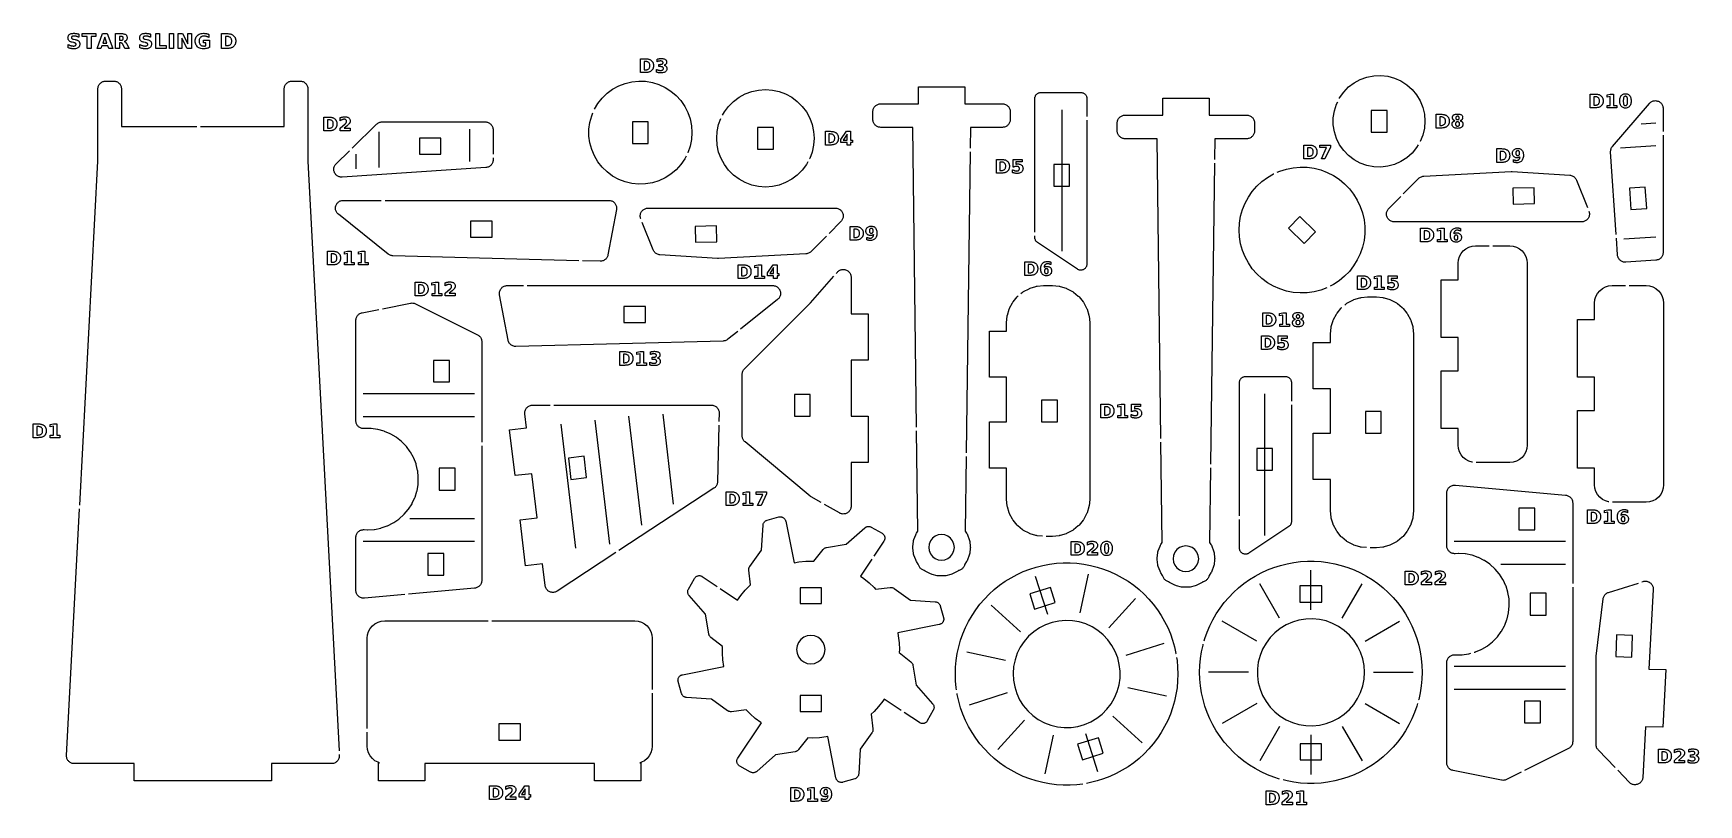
# Model space of a CAD drawing. Header units: millimetres. Extents: x 3 to 296, y 5 to 140.
import ezdxf

# ---------------------------------------------------------------- set-up
doc = ezdxf.new("R2010")
doc.units = ezdxf.units.MM
for name, color, linetype in [('CUT', 1, 'CONTINUOUS'), ('ENGRAVE', 5, 'CONTINUOUS'), ('SCORE', 7, 'CONTINUOUS')]:
    doc.layers.add(name, color=color, linetype=linetype)

msp = doc.modelspace()

# ---------------------------------------------------------------- linework, layer by layer
at = {"layer": 'CUT', "color": 1}
for points in [[(11.3259, 57.4471), (14.5241, 117.9858), (14.525, 118.0181), (14.525, 130.7018), (14.5315, 130.8348), (14.5513, 130.9683), (14.5841, 131.0992), (14.6296, 131.2262), (14.6873, 131.3482), (14.7567, 131.464), (14.837, 131.5723), (14.9277, 131.6723), (15.0277, 131.763), (15.136, 131.8433), (15.2518, 131.9127), (15.3738, 131.9704), (15.5008, 132.0159), (15.6317, 132.0487), (15.7652, 132.0685), (15.8982, 132.075), (17.3018, 132.075), (17.4348, 132.0685), (17.5683, 132.0487), (17.6992, 132.0159), (17.8262, 131.9704), (17.9482, 131.9127), (18.064, 131.8433), (18.1723, 131.763), (18.2723, 131.6723), (18.363, 131.5723), (18.4433, 131.464), (18.5127, 131.3482), (18.5704, 131.2262), (18.6159, 131.0992), (18.6487, 130.9683), (18.6685, 130.8348), (18.675, 130.7018), (18.675, 124.075), (31.95, 124.075)], [(32.6, 124.075), (47.325, 124.075), (47.325, 130.7018), (47.3315, 130.8348), (47.3513, 130.9683), (47.3841, 131.0992), (47.4296, 131.2262), (47.4873, 131.3482), (47.5567, 131.464), (47.637, 131.5723), (47.7277, 131.6723), (47.8277, 131.763), (47.936, 131.8433), (48.0518, 131.9127), (48.1738, 131.9704), (48.3008, 132.0159), (48.4317, 132.0487), (48.5652, 132.0685), (48.6982, 132.075), (50.1018, 132.075), (50.2348, 132.0685), (50.3683, 132.0487), (50.4992, 132.0159), (50.6262, 131.9704), (50.7482, 131.9127), (50.864, 131.8433), (50.9723, 131.763), (51.0723, 131.6723), (51.163, 131.5723), (51.2433, 131.464), (51.3127, 131.3482), (51.3704, 131.2262), (51.4159, 131.0992), (51.4487, 130.9683), (51.4685, 130.8348), (51.475, 130.7018), (51.475, 118.0181), (51.4759, 117.9858), (56.9608, 14.163)], [(101.9028, 127.0973), (102.5181, 128.1361), (103.2694, 129.0875), (104.1408, 129.9303), (105.1168, 130.6494), (106.1799, 131.232), (107.3112, 131.6677), (108.4905, 131.9488), (109.6968, 132.0701), (110.9084, 132.0296), (112.1038, 131.8279), (113.2617, 131.4688), (114.3614, 130.9585), (115.3832, 130.3061), (116.309, 129.5234), (117.1222, 128.6243), (117.8083, 127.6249), (118.3551, 126.5428), (118.7527, 125.3976), (118.9942, 124.2096), (119.0752, 123), (118.9942, 121.7904), (118.7527, 120.6024), (118.3551, 119.4572), (118.3323, 119.4122)], [(233.01, 129.028), (233.0588, 129.1266), (233.7701, 130.1378), (234.6273, 131.0286), (235.6106, 131.7781), (236.6967, 132.3687), (237.8602, 132.7866), (239.0739, 133.0219), (240.3093, 133.0693), (241.5375, 132.9275), (242.7296, 132.5999), (243.8577, 132.0942), (244.8954, 131.4222), (245.8184, 130.5996), (246.605, 129.6458), (247.2367, 128.5831), (247.6989, 127.4365), (247.9806, 126.2327), (248.0752, 125), (247.9806, 123.7673), (247.6989, 122.5635), (247.2367, 121.4169), (247.2355, 121.4148)], [(124.4687, 126.0548), (124.7861, 126.6361), (125.5193, 127.6156), (126.3844, 128.4807), (127.3639, 129.2139), (128.4377, 129.8003), (129.5841, 130.2278), (130.7796, 130.4879), (132, 130.5752), (133.2204, 130.4879), (134.4159, 130.2278), (135.5623, 129.8003), (136.6361, 129.2139), (137.6156, 128.4807), (138.4807, 127.6156), (139.2139, 126.6361), (139.8003, 125.5623), (140.2278, 124.4159), (140.4879, 123.2204), (140.5752, 122), (140.4879, 120.7796), (140.2278, 119.5841), (139.8003, 118.4377), (139.7868, 118.4132)], [(158.6025, 71.1514), (157.926, 123.925), (152.2982, 123.925), (152.1652, 123.9315), (152.0317, 123.9513), (151.9008, 123.9841), (151.7738, 124.0296), (151.6518, 124.0873), (151.536, 124.1567), (151.4277, 124.237), (151.3277, 124.3277), (151.237, 124.4277), (151.1567, 124.536), (151.0873, 124.6518), (151.0296, 124.7738), (150.9841, 124.9008), (150.9513, 125.0317), (150.9315, 125.1652), (150.925, 125.2982), (150.925, 126.7018), (150.9315, 126.8348), (150.9513, 126.9683), (150.9841, 127.0992), (151.0296, 127.2262), (151.0873, 127.3482), (151.1567, 127.464), (151.237, 127.5723), (151.3277, 127.6723), (151.4277, 127.763), (151.536, 127.8433), (151.6518, 127.9127), (151.7738, 127.9704), (151.9008, 128.0159), (152.0317, 128.0487), (152.1652, 128.0685), (152.2982, 128.075), (158.925, 128.075), (158.925, 131.075), (167.075, 131.075), (167.075, 128.075), (173.7018, 128.075), (173.8348, 128.0685), (173.9683, 128.0487), (174.0992, 128.0159), (174.2262, 127.9704), (174.3482, 127.9127), (174.464, 127.8433), (174.5723, 127.763), (174.6723, 127.6723), (174.763, 127.5723), (174.8433, 127.464), (174.9127, 127.3482), (174.9704, 127.2262), (175.0159, 127.0992), (175.0487, 126.9683), (175.0685, 126.8348), (175.075, 126.7018), (175.075, 125.2982), (175.0685, 125.1652), (175.0487, 125.0317), (175.0159, 124.9008), (174.9704, 124.7738), (174.9127, 124.6518), (174.8433, 124.536), (174.763, 124.4277), (174.6723, 124.3277), (174.5723, 124.237), (174.464, 124.1567), (174.3482, 124.0873), (174.2262, 124.0296), (174.0992, 123.9841), (173.9683, 123.9513), (173.8348, 123.9315), (173.7018, 123.925), (168.074, 123.925), (168.0269, 120.2503)], [(179.425, 105.4534), (179.425, 129.0018), (179.4301, 129.1054), (179.4456, 129.2097), (179.4712, 129.3121), (179.5067, 129.4114), (179.5519, 129.5068), (179.6061, 129.5973), (179.6689, 129.682), (179.7398, 129.7602), (179.818, 129.8311), (179.9027, 129.8939), (179.9932, 129.9481), (180.0886, 129.9933), (180.1879, 130.0288), (180.2903, 130.0544), (180.3946, 130.0699), (180.4982, 130.075), (187.5018, 130.075), (187.6054, 130.0699), (187.7097, 130.0544), (187.8121, 130.0288), (187.9114, 129.9933), (188.0068, 129.9481), (188.0973, 129.8939), (188.182, 129.8311), (188.2602, 129.7602), (188.3311, 129.682), (188.3939, 129.5973), (188.4481, 129.5068), (188.4933, 129.4114), (188.5288, 129.3121), (188.5544, 129.2097), (188.5699, 129.1054), (188.575, 129.0018), (188.575, 125.8112)], [(201.6025, 69.1514), (200.926, 121.925), (195.2982, 121.925), (195.1652, 121.9315), (195.0317, 121.9513), (194.9008, 121.9841), (194.7738, 122.0296), (194.6518, 122.0873), (194.536, 122.1567), (194.4277, 122.237), (194.3277, 122.3277), (194.237, 122.4277), (194.1567, 122.536), (194.0873, 122.6518), (194.0296, 122.7738), (193.9841, 122.9008), (193.9513, 123.0317), (193.9315, 123.1652), (193.925, 123.2982), (193.925, 124.7018), (193.9315, 124.8348), (193.9513, 124.9683), (193.9841, 125.0992), (194.0296, 125.2262), (194.0873, 125.3482), (194.1567, 125.464), (194.237, 125.5723), (194.3277, 125.6723), (194.4277, 125.763), (194.536, 125.8433), (194.6518, 125.9127), (194.7738, 125.9704), (194.9008, 126.0159), (195.0317, 126.0487), (195.1652, 126.0685), (195.2982, 126.075), (201.925, 126.075), (201.925, 129.075), (210.075, 129.075), (210.075, 126.075), (216.7018, 126.075), (216.8348, 126.0685), (216.9683, 126.0487), (217.0992, 126.0159), (217.2262, 125.9704), (217.3482, 125.9127), (217.464, 125.8433), (217.5723, 125.763), (217.6723, 125.6723), (217.763, 125.5723), (217.8433, 125.464), (217.9127, 125.3482), (217.9704, 125.2262), (218.0159, 125.0992), (218.0487, 124.9683), (218.0685, 124.8348), (218.075, 124.7018), (218.075, 123.2982), (218.0685, 123.1652), (218.0487, 123.0317), (218.0159, 122.9008), (217.9704, 122.7738), (217.9127, 122.6518), (217.8433, 122.536), (217.763, 122.4277), (217.6723, 122.3277), (217.5723, 122.237), (217.464, 122.1567), (217.3482, 122.0873), (217.2262, 122.0296), (217.0992, 121.9841), (216.9683, 121.9513), (216.8348, 121.9315), (216.7018, 121.925), (211.074, 121.925), (211.0269, 118.2503)], [(118.0392, 118.832), (117.8083, 118.3751), (117.1222, 117.3757), (116.309, 116.4766), (115.3832, 115.6939), (114.3614, 115.0415), (113.2617, 114.5312), (112.1038, 114.1721), (110.9084, 113.9704), (109.6968, 113.9299), (108.4905, 114.0512), (107.3112, 114.3323), (106.1799, 114.768), (105.1168, 115.3506), (104.1408, 116.0697), (103.2694, 116.9125), (102.5181, 117.8639), (101.9002, 118.907), (101.427, 120.0231), (101.1067, 121.1924), (100.9451, 122.3938), (100.9451, 123.6062), (101.1067, 124.8076), (101.427, 125.9769), (101.6484, 126.4991)], [(246.9034, 120.8561), (246.605, 120.3542), (245.8184, 119.4004), (244.8954, 118.5778), (243.8577, 117.9058), (242.7296, 117.4001), (241.5375, 117.0725), (240.3093, 116.9307), (239.0739, 116.9781), (237.8602, 117.2134), (236.6967, 117.6313), (235.6106, 118.2219), (234.6273, 118.9714), (233.7701, 119.8622), (233.0588, 120.8734), (232.5102, 121.9813), (232.1372, 123.16), (231.9485, 124.3818), (231.9485, 125.6182), (232.1372, 126.84), (232.5102, 128.0187), (232.7216, 128.4455)], [(281.7223, 105.0778), (280.7541, 119.6002), (280.7517, 119.7315), (280.7622, 119.8643), (280.7855, 119.9955), (280.8214, 120.1238), (280.8695, 120.248), (280.9294, 120.367), (281.0005, 120.4796), (281.0811, 120.5834), (287.5642, 128.1454), (287.6548, 128.2412), (287.7557, 128.329), (287.8647, 128.4066), (287.9807, 128.4733), (288.1026, 128.5283), (288.2293, 128.5713), (288.3595, 128.6017), (288.4921, 128.6193), (288.6258, 128.624), (288.7593, 128.6156), (288.8914, 128.5944), (289.0207, 128.5604), (289.1462, 128.5139), (289.2665, 128.4556), (289.3806, 128.3858), (289.4874, 128.3052), (289.5859, 128.2146), (289.6751, 128.115), (289.7542, 128.0071), (289.8224, 127.892), (289.8791, 127.7709), (289.9238, 127.6448), (289.956, 127.515), (289.9755, 127.3826), (289.9819, 127.2508), (289.9819, 123.2185)], [(59.2529, 120.2529), (63.5697, 124.4833), (63.6679, 124.5706), (63.7755, 124.6491), (63.8903, 124.7168), (64.011, 124.7731), (64.1366, 124.8174), (64.2659, 124.8493), (64.3977, 124.8686), (64.529, 124.875), (82.7018, 124.875), (82.8348, 124.8685), (82.9683, 124.8487), (83.0992, 124.8159), (83.2262, 124.7704), (83.3482, 124.7127), (83.464, 124.6433), (83.5723, 124.563), (83.6723, 124.4723), (83.763, 124.3723), (83.8433, 124.264), (83.9127, 124.1482), (83.9704, 124.0262), (84.0159, 123.8992), (84.0487, 123.7683), (84.0685, 123.6348), (84.075, 123.5018), (84.075, 119.1863)], [(139.4753, 117.8427), (139.2139, 117.3639), (138.4807, 116.3844), (137.6156, 115.5193), (136.6361, 114.7861), (135.5623, 114.1997), (134.4159, 113.7722), (133.2204, 113.5121), (132, 113.4248), (130.7796, 113.5121), (129.5841, 113.7722), (128.4377, 114.1997), (127.3639, 114.7861), (126.3844, 115.5193), (125.5193, 116.3844), (124.7861, 117.3639), (124.1997, 118.4377), (123.7722, 119.5841), (123.5121, 120.7796), (123.4248, 122), (123.5121, 123.2204), (123.7722, 124.4159), (124.1687, 125.479)], [(188.575, 125.1612), (188.575, 99.8667), (188.5699, 99.7632), (188.5545, 99.6589), (188.5288, 99.5566), (188.4933, 99.4573), (188.4483, 99.3619), (188.3941, 99.2715), (188.3313, 99.1868), (188.2605, 99.1086), (188.1824, 99.0378), (188.0977, 98.9749), (188.0073, 98.9206), (187.912, 98.8755), (187.8127, 98.8399), (187.7104, 98.8142), (187.6061, 98.7987), (187.5008, 98.7934), (187.3955, 98.7985), (187.2912, 98.8139), (187.1888, 98.8394), (187.0895, 98.8749), (186.9942, 98.9199), (186.9052, 98.973), (179.9022, 103.6418), (179.8188, 103.7035), (179.7404, 103.7743), (179.6694, 103.8525), (179.6065, 103.9373), (179.5521, 104.0279), (179.5069, 104.1233), (179.4713, 104.2228), (179.4456, 104.3252), (179.4301, 104.4297), (179.425, 104.5333), (179.425, 104.8034)], [(289.9819, 122.5685), (289.9818, 101.9104), (289.975, 101.7747), (289.9544, 101.6384), (289.9202, 101.5048), (289.8728, 101.3754), (289.8127, 101.2514), (289.7404, 101.134), (289.6568, 101.0244), (289.5627, 100.9237), (289.4589, 100.833), (289.3465, 100.7531), (289.2268, 100.6849), (289.1008, 100.629), (288.9698, 100.586), (288.8352, 100.5563), (288.7002, 100.5405), (283.4244, 100.1888), (283.2913, 100.1865), (283.1568, 100.1973), (283.024, 100.2213), (282.8942, 100.2583), (282.7687, 100.3077), (282.6486, 100.3692), (282.5351, 100.4422), (282.4293, 100.526), (282.3322, 100.6197), (282.2448, 100.7225), (282.1679, 100.8334), (282.1022, 100.9513), (282.0484, 101.0751), (282.0069, 101.2035), (281.9783, 101.3354), (281.9629, 101.4676), (281.7655, 104.4292)], [(84.075, 118.5363), (84.075, 118.2143), (84.0682, 118.0786), (84.0475, 117.9423), (84.0133, 117.8087), (83.9659, 117.6793), (83.9058, 117.5553), (83.8336, 117.4379), (83.75, 117.3283), (83.6558, 117.2276), (83.552, 117.1369), (83.4397, 117.057), (83.3199, 116.9888), (83.1939, 116.9329), (83.063, 116.8899), (82.9284, 116.8602), (82.7933, 116.8444), (57.5091, 115.1588), (57.3771, 115.1564), (57.2438, 115.167), (57.1121, 115.1905), (56.9834, 115.2267), (56.8587, 115.2753), (56.7394, 115.3357), (56.6265, 115.4074), (56.5211, 115.4898), (56.4242, 115.582), (56.3367, 115.6832), (56.2594, 115.7924), (56.1932, 115.9086), (56.1385, 116.0307), (56.096, 116.1575), (56.066, 116.2879), (56.0488, 116.4205), (56.0445, 116.5542), (56.0533, 116.6877), (56.075, 116.8197), (56.1094, 116.9489), (56.1562, 117.0742), (56.215, 117.1944), (56.2852, 117.3083), (56.3661, 117.4148), (56.4557, 117.5116), (58.7887, 119.7979)], [(168.0186, 119.6004), (167.3398, 66.6547)], [(211.0186, 117.6004), (210.3398, 64.6547)], [(230.7824, 95.6758), (229.732, 95.2825), (228.5492, 94.983), (227.3405, 94.8154), (226.1208, 94.7818), (224.9047, 94.8825), (223.7072, 95.1165), (222.5426, 95.4807), (221.4252, 95.9709), (220.3684, 96.581), (219.3852, 97.3037), (218.4875, 98.1301), (217.6862, 99.0503), (216.9909, 100.053), (216.4101, 101.1262), (215.951, 102.2567), (215.619, 103.4308), (215.4181, 104.6344), (215.3509, 105.8528), (215.4181, 107.0711), (215.619, 108.2747), (215.951, 109.4488), (216.4102, 110.5794), (216.991, 111.6525), (217.6863, 112.6552), (218.4876, 113.5754), (219.3854, 114.4018), (220.3686, 115.1244), (221.4253, 115.7345), (221.457, 115.7484)], [(222.0523, 116.0095), (222.5428, 116.2247), (223.7073, 116.5889), (224.9049, 116.8228), (226.121, 116.9236), (227.3407, 116.8899), (228.5493, 116.7223), (229.7322, 116.4228), (230.8749, 115.9949), (231.9637, 115.444), (232.9852, 114.7766), (233.9271, 114.0008), (234.7779, 113.1262), (235.5274, 112.1633), (236.1663, 111.1238), (236.6871, 110.0203), (237.0833, 108.8662), (237.3501, 107.6755), (237.4843, 106.4627), (237.4843, 105.2425), (237.3501, 104.0297), (237.0832, 102.839), (236.687, 101.6849), (236.1663, 100.5814), (235.5273, 99.5419), (234.7778, 98.579), (233.9269, 97.7044), (232.985, 96.9287), (231.9635, 96.2613), (231.3668, 95.9593)], [(244.2581, 112.2078), (246.9614, 114.927), (247.0666, 115.0223), (247.1828, 115.1072), (247.3072, 115.1796), (247.4385, 115.2385), (247.5753, 115.2834), (247.716, 115.3137), (247.8571, 115.329), (263.2672, 116.1824), (263.4302, 116.1815), (273.5585, 115.5062), (273.6962, 115.4899), (273.8334, 115.4593), (273.9667, 115.4148), (274.0948, 115.3569), (274.2163, 115.2862), (274.3299, 115.2035), (274.4345, 115.1097), (274.529, 115.0056), (274.6124, 114.8925), (274.6838, 114.7714), (274.7416, 114.6454), (276.676, 109.7944)], [(276.9167, 109.1907), (276.923, 109.1748), (276.9659, 109.0498), (276.9969, 108.9194), (277.015, 108.7866), (277.0201, 108.6526), (277.0122, 108.5189), (276.9912, 108.3865), (276.9575, 108.2567), (276.9113, 108.1309), (276.8531, 108.0102), (276.7834, 107.8957), (276.7028, 107.7886), (276.6123, 107.6898), (276.5125, 107.6003), (276.4045, 107.5209), (276.2893, 107.4524), (276.168, 107.3954), (276.0417, 107.3506), (275.9116, 107.3182), (275.779, 107.2987), (275.6469, 107.2923), (242.6756, 107.2925), (242.5428, 107.299), (242.4095, 107.3187), (242.2788, 107.3514), (242.1518, 107.3968), (242.03, 107.4543), (241.9143, 107.5236), (241.806, 107.6038), (241.7061, 107.6942), (241.6154, 107.7939), (241.535, 107.9021), (241.4656, 108.0176), (241.4078, 108.1394), (241.3622, 108.2662), (241.3292, 108.3969), (241.3092, 108.5302), (241.3024, 108.6648), (241.3087, 108.7994), (241.3282, 108.9328), (241.3606, 109.0636), (241.4057, 109.1906), (241.4631, 109.3125), (241.532, 109.4283), (241.612, 109.5368), (241.701, 109.6356), (243.7999, 111.7468)], [(99.1683, 100.4521), (66.433, 101.3136), (66.3078, 101.3227), (66.1822, 101.3436), (66.0591, 101.3761), (65.9395, 101.4198), (65.8244, 101.4744), (65.7149, 101.5394), (65.6133, 101.6133), (56.8456, 108.6275), (56.7454, 108.7161), (56.6531, 108.8155), (56.5711, 108.9235), (56.5002, 109.0391), (56.4409, 109.1611), (56.394, 109.2884), (56.3598, 109.4196), (56.3387, 109.5536), (56.331, 109.689), (56.3366, 109.8245), (56.3555, 109.9588), (56.3876, 110.0906), (56.4325, 110.2186), (56.4898, 110.3415), (56.5589, 110.4582), (56.6391, 110.5676), (56.7298, 110.6684), (56.83, 110.7599), (56.9386, 110.8411), (57.0548, 110.9111), (57.1773, 110.9694), (57.3049, 111.0153), (57.4364, 111.0484), (57.5705, 111.0684), (57.7042, 111.075), (64.4045, 111.075)], [(65.0545, 111.075), (104.4336, 111.075), (104.5658, 111.0685), (104.6986, 111.049), (104.8288, 111.0165), (104.9552, 110.9716), (105.0767, 110.9145), (105.192, 110.8459), (105.3, 110.7663), (105.3998, 110.6766), (105.4904, 110.5776), (105.5709, 110.4702), (105.6406, 110.3555), (105.6987, 110.2346), (105.7448, 110.1085), (105.7783, 109.9786), (105.7991, 109.846), (105.8068, 109.7121), (105.8014, 109.578), (105.7833, 109.4469), (104.2786, 101.4719), (104.2465, 101.3391), (104.2006, 101.2084), (104.1418, 101.083), (104.0707, 100.9642), (103.988, 100.8531), (103.8946, 100.7509), (103.7913, 100.6586), (103.6793, 100.5771), (103.5597, 100.5074), (103.4336, 100.45), (103.3024, 100.4056), (103.1675, 100.3746), (103.03, 100.3574), (102.8935, 100.3541), (99.8181, 100.435)], [(110.0833, 107.8093), (110.077, 107.8252), (110.0341, 107.9502), (110.0031, 108.0806), (109.985, 108.2134), (109.9799, 108.3474), (109.9878, 108.4811), (110.0088, 108.6135), (110.0425, 108.7433), (110.0887, 108.8691), (110.1469, 108.9898), (110.2166, 109.1043), (110.2972, 109.2114), (110.3877, 109.3102), (110.4875, 109.3997), (110.5955, 109.4791), (110.7107, 109.5476), (110.832, 109.6046), (110.9583, 109.6494), (111.0884, 109.6818), (111.221, 109.7013), (111.3531, 109.7077), (144.3244, 109.7075), (144.4572, 109.701), (144.5905, 109.6813), (144.7212, 109.6486), (144.8482, 109.6032), (144.97, 109.5457), (145.0857, 109.4764), (145.194, 109.3962), (145.2939, 109.3058), (145.3846, 109.2061), (145.465, 109.0979), (145.5344, 108.9824), (145.5922, 108.8606), (145.6378, 108.7338), (145.6708, 108.6031), (145.6908, 108.4698), (145.6976, 108.3352), (145.6913, 108.2006), (145.6718, 108.0672), (145.6394, 107.9364), (145.5943, 107.8094), (145.5369, 107.6875), (145.468, 107.5717), (145.388, 107.4632), (145.299, 107.3644), (143.2001, 105.2532)], [(142.7419, 104.7922), (140.0386, 102.073), (139.9334, 101.9777), (139.8172, 101.8928), (139.6928, 101.8204), (139.5615, 101.7615), (139.4247, 101.7166), (139.284, 101.6863), (139.1429, 101.671), (123.7328, 100.8176), (123.5698, 100.8185), (113.4415, 101.4938), (113.3038, 101.5101), (113.1666, 101.5407), (113.0333, 101.5852), (112.9052, 101.6431), (112.7837, 101.7138), (112.6701, 101.7965), (112.5655, 101.8903), (112.471, 101.9944), (112.3876, 102.1075), (112.3162, 102.2286), (112.2584, 102.3546), (110.324, 107.2056)], [(256.4217, 64.9816), (256.4, 64.9837), (255.8231, 65.1587), (255.2914, 65.4429), (254.8254, 65.8254), (254.4429, 66.2914), (254.1587, 66.8231), (253.9837, 67.4), (253.925, 67.9963), (253.925, 70.925), (250.925, 70.925), (250.925, 81.075), (253.925, 81.075), (253.925, 86.925), (250.925, 86.925), (250.925, 97.075), (253.925, 97.075), (253.925, 100.0037), (253.9837, 100.6), (254.1587, 101.1769), (254.4429, 101.7086), (254.8254, 102.1746), (255.2914, 102.5571), (255.8231, 102.8413), (256.4, 103.0163), (256.9963, 103.075), (259.377, 103.075)], [(260.027, 103.075), (263.0037, 103.075), (263.6, 103.0163), (264.1769, 102.8413), (264.7086, 102.5571), (265.1746, 102.1746), (265.5571, 101.7086), (265.8413, 101.1769), (266.0163, 100.6), (266.075, 100.0037), (266.075, 67.9963), (266.0163, 67.4), (265.8413, 66.8231), (265.5571, 66.2914), (265.1746, 65.8254), (264.7086, 65.4429), (264.1769, 65.1587), (263.6, 64.9837), (263.0037, 64.925), (257.0689, 64.925)], [(141.8152, 57.8763), (140.0607, 58.8789), (139.96, 58.9425), (139.8653, 59.0146), (128.4183, 68.5538), (128.3212, 68.6431), (128.232, 68.7428), (128.1528, 68.8507), (128.0846, 68.9657), (128.0278, 69.0869), (127.9831, 69.213), (127.9509, 69.3429), (127.9314, 69.4752), (127.925, 69.6071), (127.925, 80.4634), (127.9315, 80.5963), (127.9513, 80.7298), (127.9841, 80.8607), (128.0296, 80.9877), (128.0873, 81.1097), (128.1567, 81.2255), (128.237, 81.3339), (128.3264, 81.4325), (139.9308, 93.0369), (139.9586, 93.0666), (144.0453, 97.7371)], [(144.4733, 98.2263), (144.6664, 98.4469), (144.7576, 98.5415), (144.8589, 98.628), (144.9681, 98.7043), (145.0842, 98.7696), (145.2061, 98.8234), (145.3326, 98.8652), (145.4625, 98.8945), (145.5947, 98.9112), (145.7278, 98.9149), (145.8607, 98.9058), (145.9921, 98.8838), (146.1207, 98.8493), (146.2454, 98.8024), (146.365, 98.7437), (146.4784, 98.6737), (146.5844, 98.5931), (146.6821, 98.5026), (146.7706, 98.403), (146.8491, 98.2954), (146.9168, 98.1806), (146.9731, 98.0599), (147.0174, 97.9343), (147.0493, 97.805), (147.0686, 97.6732), (147.075, 97.5419), (147.075, 91.075), (150.075, 91.075), (150.075, 82.925), (147.075, 82.925), (147.075, 73.075), (150.075, 73.075), (150.075, 64.925), (147.075, 64.925), (147.075, 57.2383), (147.0683, 57.1035), (147.0479, 56.9682), (147.0143, 56.8357), (146.9676, 56.7071), (146.9083, 56.5838), (146.8371, 56.467), (146.7547, 56.3578), (146.6618, 56.2574), (146.5594, 56.1667), (146.4485, 56.0866), (146.3302, 56.0179), (146.2056, 55.9614), (146.0761, 55.9175), (145.9428, 55.8866), (145.8071, 55.8692), (145.6704, 55.8654), (145.5339, 55.8751), (145.3991, 55.8984), (145.2673, 55.9349), (145.1398, 55.9843), (145.0194, 56.0454), (142.3796, 57.5538)], [(127.1291, 88.0073), (125.3867, 86.6133), (125.2851, 86.5394), (125.1756, 86.4744), (125.0605, 86.4198), (124.9409, 86.3761), (124.8178, 86.3436), (124.6922, 86.3227), (124.567, 86.3136), (88.1065, 85.3541), (87.97, 85.3574), (87.8325, 85.3746), (87.6976, 85.4056), (87.5664, 85.45), (87.4403, 85.5074), (87.3207, 85.5771), (87.2087, 85.6586), (87.1054, 85.7509), (87.012, 85.8531), (86.9293, 85.9642), (86.8582, 86.083), (86.7994, 86.2084), (86.7535, 86.3391), (86.7214, 86.4719), (85.2167, 94.4469), (85.1986, 94.578), (85.1932, 94.7121), (85.2009, 94.846), (85.2217, 94.9786), (85.2552, 95.1085), (85.3013, 95.2346), (85.3594, 95.3555), (85.4291, 95.4702), (85.5096, 95.5776), (85.6002, 95.6766), (85.7, 95.7663), (85.808, 95.8459), (85.9233, 95.9145), (86.0448, 95.9716), (86.1712, 96.0165), (86.3014, 96.049), (86.4342, 96.0685), (86.5664, 96.075), (89.4296, 96.075)], [(90.0796, 96.075), (133.2958, 96.075), (133.4295, 96.0684), (133.5636, 96.0484), (133.6951, 96.0153), (133.8227, 95.9694), (133.9452, 95.9111), (134.0614, 95.8411), (134.17, 95.7599), (134.2702, 95.6684), (134.3609, 95.5676), (134.4411, 95.4582), (134.5102, 95.3415), (134.5675, 95.2186), (134.6124, 95.0906), (134.6445, 94.9588), (134.6634, 94.8245), (134.669, 94.689), (134.6613, 94.5536), (134.6402, 94.4196), (134.606, 94.2884), (134.5591, 94.1611), (134.4998, 94.0391), (134.4289, 93.9235), (134.3469, 93.8155), (134.2546, 93.7161), (134.1544, 93.6275), (127.6367, 88.4133)], [(180.7702, 51.9473), (179.8207, 52.0408), (179.7182, 52.056), (179.6177, 52.0812), (178.5833, 52.395), (178.4857, 52.4299), (178.392, 52.4742), (177.4387, 52.9837), (177.3498, 53.037), (177.2665, 53.0988), (176.4309, 53.7845), (176.3541, 53.8541), (176.2845, 53.9309), (175.5988, 54.7665), (175.537, 54.8498), (175.4837, 54.9387), (174.9742, 55.892), (174.9299, 55.9857), (174.895, 56.0833), (174.5812, 57.1177), (174.556, 57.2182), (174.5408, 57.3207), (174.43, 58.4456), (174.425, 58.5473), (174.425, 63.925), (171.425, 63.925), (171.425, 72.075), (174.425, 72.075), (174.425, 79.925), (171.425, 79.925), (171.425, 88.075), (174.425, 88.075), (174.425, 89.4527), (174.43, 89.5544), (174.5408, 90.6793), (174.556, 90.7818), (174.5812, 90.8823), (174.895, 91.9167), (174.9299, 92.0143), (174.9742, 92.108), (175.4837, 93.0613), (175.537, 93.1502), (175.5988, 93.2335), (176.2845, 94.0691), (176.3541, 94.1459), (176.4309, 94.2155), (176.4643, 94.2428)], [(176.9667, 94.6552), (177.2665, 94.9012), (177.3498, 94.963), (177.4387, 95.0163), (178.392, 95.5258), (178.4857, 95.5701), (178.5833, 95.605), (179.6177, 95.9188), (179.7182, 95.944), (179.8207, 95.9592), (180.9456, 96.07), (181.0473, 96.075), (182.4527, 96.075), (182.5544, 96.07), (183.6793, 95.9592), (183.7818, 95.944), (183.8823, 95.9188), (184.9167, 95.605), (185.0143, 95.5701), (185.108, 95.5258), (186.0613, 95.0163), (186.1502, 94.963), (186.2335, 94.9012), (187.0691, 94.2155), (187.1459, 94.1459), (187.2155, 94.0691), (187.9012, 93.2335), (187.963, 93.1502), (188.0163, 93.0613), (188.5258, 92.108), (188.5701, 92.0143), (188.605, 91.9167), (188.9188, 90.8823), (188.944, 90.7818), (188.9592, 90.6793), (189.07, 89.5544), (189.075, 89.4527), (189.075, 58.5473), (189.07, 58.4456), (188.9592, 57.3207), (188.944, 57.2182), (188.9188, 57.1177), (188.605, 56.0833), (188.5701, 55.9857), (188.5258, 55.892), (188.0163, 54.9387), (187.963, 54.8498), (187.9012, 54.7665), (187.2155, 53.9309), (187.1459, 53.8541), (187.0691, 53.7845), (186.2335, 53.0988), (186.1502, 53.037), (186.0613, 52.9837), (185.108, 52.4742), (185.0143, 52.4299), (184.9167, 52.395), (183.8823, 52.0812), (183.7818, 52.056), (183.6793, 52.0408), (182.5544, 51.93), (182.4527, 51.925), (181.4193, 51.925)], [(233.9667, 92.6552), (234.2665, 92.9012), (234.3498, 92.963), (234.4387, 93.0163), (235.392, 93.5258), (235.4857, 93.5701), (235.5833, 93.605), (236.6177, 93.9188), (236.7182, 93.944), (236.8207, 93.9592), (237.9456, 94.07), (238.0473, 94.075), (239.4527, 94.075), (239.5544, 94.07), (240.6793, 93.9592), (240.7818, 93.944), (240.8823, 93.9188), (241.9167, 93.605), (242.0143, 93.5701), (242.108, 93.5258), (243.0613, 93.0163), (243.1502, 92.963), (243.2335, 92.9012), (244.0691, 92.2155), (244.1459, 92.1459), (244.2155, 92.0691), (244.9012, 91.2335), (244.963, 91.1502), (245.0163, 91.0613), (245.5258, 90.108), (245.5701, 90.0143), (245.605, 89.9167), (245.9188, 88.8823), (245.944, 88.7818), (245.9592, 88.6793), (246.07, 87.5544), (246.075, 87.4527), (246.075, 56.5473), (246.07, 56.4456), (245.9592, 55.3207), (245.944, 55.2182), (245.9188, 55.1177), (245.605, 54.0833), (245.5701, 53.9857), (245.5258, 53.892), (245.0163, 52.9387), (244.963, 52.8498), (244.9012, 52.7665), (244.2155, 51.9309), (244.1459, 51.8541), (244.0691, 51.7845), (243.2335, 51.0988), (243.1502, 51.037), (243.0613, 50.9837), (242.108, 50.4742), (242.0143, 50.4299), (241.9167, 50.395), (240.8823, 50.0812), (240.7818, 50.056), (240.6793, 50.0408), (239.5544, 49.93), (239.4527, 49.925), (238.4193, 49.925)], [(280.4217, 57.9816), (280.4, 57.9837), (279.8231, 58.1587), (279.2914, 58.4429), (278.8254, 58.8254), (278.4429, 59.2914), (278.1587, 59.8231), (277.9837, 60.4), (277.925, 60.9963), (277.925, 63.925), (274.925, 63.925), (274.925, 74.075), (277.925, 74.075), (277.925, 79.925), (274.925, 79.925), (274.925, 90.075), (277.925, 90.075), (277.925, 93.0037), (277.9837, 93.6), (278.1587, 94.1769), (278.4429, 94.7086), (278.8254, 95.1746), (279.2914, 95.5571), (279.8231, 95.8413), (280.4, 96.0163), (280.9963, 96.075), (283.377, 96.075)], [(284.027, 96.075), (287.0037, 96.075), (287.6, 96.0163), (288.1769, 95.8413), (288.7086, 95.5571), (289.1746, 95.1746), (289.5571, 94.7086), (289.8413, 94.1769), (290.0163, 93.6), (290.075, 93.0037), (290.075, 60.9963), (290.0163, 60.4), (289.8413, 59.8231), (289.5571, 59.2914), (289.1746, 58.8254), (288.7086, 58.4429), (288.1769, 58.1587), (287.6, 57.9837), (287.0037, 57.925), (281.0689, 57.925)], [(68.5635, 41.7032), (61.4227, 41.054), (61.2903, 41.0485), (61.1561, 41.056), (61.0234, 41.0766), (60.8933, 41.11), (60.767, 41.1559), (60.6459, 41.214), (60.531, 41.2836), (60.4234, 41.3641), (60.3242, 41.4547), (60.2343, 41.5545), (60.1546, 41.6626), (60.0858, 41.778), (60.0287, 41.8996), (59.9836, 42.0261), (59.9511, 42.1565), (59.9315, 42.2894), (59.925, 42.4217), (59.925, 51.7458), (59.9313, 51.8762), (59.9504, 52.0072), (59.9819, 52.1358), (60.0257, 52.2608), (60.0814, 52.381), (60.1483, 52.4952), (60.2259, 52.6025), (60.3134, 52.7018), (60.4101, 52.7923), (60.5151, 52.873), (60.6273, 52.9433), (60.7458, 53.0024), (60.8694, 53.0499), (60.997, 53.0852), (61.1274, 53.1082), (61.2595, 53.1184), (61.39, 53.116), (61.9591, 53.0779), (62.0409, 53.0779), (63.1487, 53.1521), (63.2297, 53.163), (64.3178, 53.3841), (64.3966, 53.4057), (65.4455, 53.7699), (65.5207, 53.8018), (66.5117, 54.3026), (66.582, 54.3442), (67.4974, 54.9726), (67.5615, 55.0233), (68.385, 55.7681), (68.4418, 55.8268), (69.1587, 56.6747), (69.2071, 56.7405), (69.8046, 57.6764), (69.8439, 57.748), (70.3112, 58.7552), (70.3406, 58.8315), (70.6696, 59.8919), (70.6885, 59.9714), (70.8732, 61.0663), (70.8814, 61.1476), (70.9185, 62.2573), (70.9157, 62.339), (70.8046, 63.4437), (70.791, 63.5243), (70.5336, 64.6044), (70.5094, 64.6824), (70.1104, 65.7186), (70.076, 65.7927), (69.5424, 66.7664), (69.4984, 66.8353), (68.8398, 67.7292), (68.787, 67.7916), (68.0151, 68.5897), (67.9545, 68.6445), (67.0831, 69.3326), (67.0157, 69.3789), (66.0604, 69.9447), (65.9875, 69.9816), (64.9653, 70.415), (64.8881, 70.4418), (63.8172, 70.7352), (63.7371, 70.7515), (62.6367, 70.8994), (62.5552, 70.9049), (61.4448, 70.9049), (61.39, 70.9012), (61.2595, 70.8988), (61.1274, 70.9091), (60.997, 70.932), (60.8694, 70.9673), (60.7458, 71.0148), (60.6273, 71.074), (60.5151, 71.1442), (60.4101, 71.2249), (60.3134, 71.3154), (60.2259, 71.4147), (60.1483, 71.522), (60.0814, 71.6363), (60.0257, 71.7564), (59.9819, 71.8814), (59.9504, 72.01), (59.9313, 72.141), (59.925, 72.2715), (59.925, 89.9361), (59.9315, 90.0689), (59.9513, 90.2023), (59.984, 90.3331), (60.0294, 90.4601), (60.087, 90.582), (60.1563, 90.6977), (60.2366, 90.806), (60.3271, 90.906), (60.4269, 90.9966), (60.5352, 91.077), (60.6508, 91.1464), (60.7726, 91.2042), (60.8996, 91.2497), (61.0285, 91.2822), (63.9613, 91.8688)], [(64.5987, 91.9962), (69.5496, 92.9864), (69.6762, 93.0056), (69.8058, 93.0128), (69.9356, 93.0078), (70.0642, 92.9906), (70.1907, 92.9613), (70.3138, 92.9202), (70.4309, 92.8684), (81.3166, 87.4255), (81.4354, 87.3585), (81.5485, 87.2787), (81.6529, 87.188), (81.7477, 87.0872), (81.8319, 86.9774), (81.9046, 86.8597), (81.9652, 86.7353), (82.0129, 86.6055), (82.0473, 86.4715), (82.0681, 86.3347), (82.075, 86.1984), (82.075, 68.4911)], [(237.7702, 49.9473), (236.8207, 50.0408), (236.7182, 50.056), (236.6177, 50.0812), (235.5833, 50.395), (235.4857, 50.4299), (235.392, 50.4742), (234.4387, 50.9837), (234.3498, 51.037), (234.2665, 51.0988), (233.4309, 51.7845), (233.3541, 51.8541), (233.2845, 51.9309), (232.5988, 52.7665), (232.537, 52.8498), (232.4837, 52.9387), (231.9742, 53.892), (231.9299, 53.9857), (231.895, 54.0833), (231.5812, 55.1177), (231.556, 55.2182), (231.5408, 55.3207), (231.43, 56.4456), (231.425, 56.5473), (231.425, 61.925), (228.425, 61.925), (228.425, 70.075), (231.425, 70.075), (231.425, 77.925), (228.425, 77.925), (228.425, 86.075), (231.425, 86.075), (231.425, 87.4527), (231.43, 87.5544), (231.5408, 88.6793), (231.556, 88.7818), (231.5812, 88.8823), (231.895, 89.9167), (231.9299, 90.0143), (231.9742, 90.108), (232.4837, 91.0613), (232.537, 91.1502), (232.5988, 91.2335), (233.2845, 92.0691), (233.3541, 92.1459), (233.4309, 92.2155), (233.4643, 92.2428)], [(215.425, 55.5571), (215.425, 79.0018), (215.4301, 79.1054), (215.4456, 79.2097), (215.4712, 79.3121), (215.5067, 79.4114), (215.5519, 79.5068), (215.6061, 79.5973), (215.6689, 79.682), (215.7398, 79.7602), (215.818, 79.8311), (215.9027, 79.8939), (215.9932, 79.9481), (216.0886, 79.9933), (216.1879, 80.0288), (216.2903, 80.0544), (216.3946, 80.0699), (216.4982, 80.075), (223.5018, 80.075), (223.6054, 80.0699), (223.7097, 80.0544), (223.8121, 80.0288), (223.9114, 79.9933), (224.0068, 79.9481), (224.0973, 79.8939), (224.182, 79.8311), (224.2602, 79.7602), (224.3311, 79.682), (224.3939, 79.5973), (224.4481, 79.5068), (224.4933, 79.4114), (224.5288, 79.3121), (224.5544, 79.2097), (224.5699, 79.1054), (224.575, 79.0018), (224.575, 75.7076)], [(105.669, 49.0627), (95.3515, 42.2919), (95.2384, 42.2252), (95.1176, 42.169), (94.992, 42.1248), (94.8627, 42.0929), (94.731, 42.0737), (94.5979, 42.0673), (94.4649, 42.0738), (94.3332, 42.0932), (94.2039, 42.1252), (94.0784, 42.1696), (93.9577, 42.2258), (93.843, 42.2935), (93.7354, 42.372), (93.6359, 42.4605), (93.5455, 42.5583), (93.4649, 42.6643), (93.395, 42.7776), (93.3363, 42.8971), (93.2895, 43.0218), (93.2549, 43.1504), (93.2333, 43.28), (92.7865, 47.0771), (89.8071, 46.7266), (88.8548, 54.8208), (91.8343, 55.1713), (90.917, 62.9675), (87.9376, 62.617), (86.9853, 70.7112), (89.9648, 71.0617), (89.6767, 73.5098), (89.6677, 73.6441), (89.672, 73.7805), (89.6898, 73.9158), (89.721, 74.0487), (89.7652, 74.1778), (89.822, 74.3019), (89.8908, 74.4198), (89.9709, 74.5302), (90.0616, 74.6322), (90.1619, 74.7247), (90.271, 74.8068), (90.3876, 74.8777), (90.5107, 74.9367), (90.639, 74.9831), (90.7713, 75.0167), (90.9062, 75.0369), (91.0407, 75.0436), (94.1344, 75.0436)], [(94.7844, 75.0436), (122.4844, 75.0437), (122.6194, 75.0369), (122.7549, 75.0165), (122.8878, 74.9827), (123.0166, 74.9358), (123.1401, 74.8764), (123.257, 74.8049), (123.3663, 74.7221), (123.4668, 74.6289), (123.5575, 74.5261), (123.6375, 74.4148), (123.7061, 74.2961), (123.7625, 74.1712), (123.8061, 74.0413), (123.8367, 73.9076), (123.8537, 73.7716), (123.8571, 73.6365), (123.8209, 72.1763)], [(224.575, 75.0576), (224.575, 54.5333), (224.5699, 54.4297), (224.5544, 54.3252), (224.5287, 54.2228), (224.4931, 54.1233), (224.4479, 54.0279), (224.3935, 53.9373), (224.3306, 53.8525), (224.2596, 53.7743), (224.1812, 53.7035), (224.0978, 53.6418), (217.0948, 48.973), (217.0058, 48.9199), (216.9105, 48.8749), (216.8112, 48.8394), (216.7088, 48.8139), (216.6045, 48.7985), (216.4992, 48.7934), (216.3939, 48.7987), (216.2896, 48.8142), (216.1873, 48.8399), (216.088, 48.8755), (215.9927, 48.9206), (215.9023, 48.9749), (215.8176, 49.0378), (215.7395, 49.1086), (215.6687, 49.1868), (215.6059, 49.2715), (215.5517, 49.3619), (215.5067, 49.4573), (215.4712, 49.5566), (215.4455, 49.6589), (215.4301, 49.7632), (215.425, 49.8667), (215.425, 54.9071)], [(123.8048, 71.5265), (123.5564, 61.5082), (123.5469, 61.3776), (123.5245, 61.2469), (123.4896, 61.1189), (123.4425, 60.9948), (123.3837, 60.8759), (123.3138, 60.7631), (123.2332, 60.6577), (123.1429, 60.5605), (123.0436, 60.4725), (122.9378, 60.3955), (106.2124, 49.4193)], [(167.3315, 66.0048), (167.1628, 52.8504), (167.1633, 52.8392), (167.1692, 52.8295), (167.4006, 52.4943), (167.4854, 52.3541), (167.5526, 52.2047), (167.8697, 51.3686), (167.9184, 51.2123), (167.9479, 51.0512), (168.0557, 50.1635), (168.0656, 50), (168.0557, 49.8365), (167.9479, 48.9488), (167.9184, 48.7877), (167.8697, 48.6314), (167.5526, 47.7953), (167.4854, 47.6459), (167.4006, 47.5057), (167.0948, 47.0627), (167.0866, 47.0494), (167.0606, 46.9269), (167.0207, 46.8003), (166.9688, 46.6782), (166.9054, 46.5617), (166.831, 46.4518), (166.7464, 46.3496), (166.6523, 46.256), (166.5497, 46.172), (166.4394, 46.0982), (166.3226, 46.0354), (166.2002, 45.9841), (166.0734, 45.9449), (166.0205, 45.934), (166.0053, 45.9299), (165.9066, 45.8513), (165.9054, 45.8529), (165.8776, 45.8311), (165.7374, 45.7464), (164.9456, 45.3308), (164.7963, 45.2636), (164.6399, 45.2149), (163.7717, 45.0009), (163.6106, 44.9713), (163.4471, 44.9615), (162.5529, 44.9615), (162.3894, 44.9713), (162.2283, 45.0009), (161.3601, 45.2149), (161.2037, 45.2636), (161.0544, 45.3308), (160.2626, 45.7464), (160.1224, 45.8311), (160.0946, 45.8529), (160.0934, 45.8513), (159.9947, 45.9299), (159.9795, 45.934), (159.9266, 45.9449), (159.7998, 45.9841), (159.6774, 46.0354), (159.5606, 46.0982), (159.4503, 46.172), (159.3477, 46.256), (159.2536, 46.3496), (159.169, 46.4518), (159.0946, 46.5617), (159.0312, 46.6782), (158.9793, 46.8003), (158.9394, 46.9269), (158.9134, 47.0494), (158.9052, 47.0627), (158.5994, 47.5057), (158.5146, 47.6459), (158.4474, 47.7953), (158.1303, 48.6314), (158.0816, 48.7877), (158.0521, 48.9488), (157.9443, 49.8365), (157.9344, 50), (157.9443, 50.1635), (158.0521, 51.0512), (158.0816, 51.2123), (158.1303, 51.3686), (158.4474, 52.2047), (158.5146, 52.3541), (158.5994, 52.4943), (158.8308, 52.8295), (158.8367, 52.8392), (158.8372, 52.8504), (158.6109, 70.5014)], [(82.075, 67.8411), (82.075, 44.1853), (82.0684, 44.0517), (82.0484, 43.9176), (82.0153, 43.786), (81.9694, 43.6584), (81.9111, 43.5359), (81.841, 43.4198), (81.7599, 43.3111), (81.6684, 43.211), (81.5675, 43.1203), (81.4582, 43.04), (81.3415, 42.9709), (81.2186, 42.9136), (81.0906, 42.8687), (80.9588, 42.8367), (80.8263, 42.818), (69.2108, 41.762)], [(210.3315, 64.0048), (210.1628, 50.8504), (210.1633, 50.8392), (210.1692, 50.8295), (210.4006, 50.4943), (210.4854, 50.3541), (210.5526, 50.2047), (210.8697, 49.3686), (210.9184, 49.2123), (210.9479, 49.0512), (211.0557, 48.1635), (211.0656, 48), (211.0557, 47.8365), (210.9479, 46.9488), (210.9184, 46.7877), (210.8697, 46.6314), (210.5526, 45.7953), (210.4854, 45.6459), (210.4006, 45.5057), (210.0948, 45.0627), (210.0866, 45.0494), (210.0606, 44.9269), (210.0207, 44.8003), (209.9688, 44.6782), (209.9054, 44.5617), (209.831, 44.4518), (209.7464, 44.3496), (209.6523, 44.256), (209.5497, 44.172), (209.4394, 44.0982), (209.3226, 44.0354), (209.2002, 43.9841), (209.0734, 43.9449), (209.0205, 43.934), (209.0053, 43.9299), (208.9066, 43.8513), (208.9054, 43.8529), (208.8776, 43.8311), (208.7374, 43.7464), (207.9456, 43.3308), (207.7963, 43.2636), (207.6399, 43.2149), (206.7717, 43.0009), (206.6106, 42.9713), (206.4471, 42.9615), (205.5529, 42.9615), (205.3894, 42.9713), (205.2283, 43.0009), (204.3601, 43.2149), (204.2037, 43.2636), (204.0544, 43.3308), (203.2626, 43.7464), (203.1224, 43.8311), (203.0946, 43.8529), (203.0934, 43.8513), (202.9947, 43.9299), (202.9795, 43.934), (202.9266, 43.9449), (202.7998, 43.9841), (202.6774, 44.0354), (202.5606, 44.0982), (202.4503, 44.172), (202.3477, 44.256), (202.2536, 44.3496), (202.169, 44.4518), (202.0946, 44.5617), (202.0312, 44.6782), (201.9793, 44.8003), (201.9394, 44.9269), (201.9134, 45.0494), (201.9052, 45.0627), (201.5994, 45.5057), (201.5146, 45.6459), (201.4474, 45.7953), (201.1303, 46.6314), (201.0816, 46.7877), (201.0521, 46.9488), (200.9443, 47.8365), (200.9344, 48), (200.9443, 48.1635), (201.0521, 49.0512), (201.0816, 49.2123), (201.1303, 49.3686), (201.4474, 50.2047), (201.5146, 50.3541), (201.5994, 50.4943), (201.8308, 50.8295), (201.8367, 50.8392), (201.8372, 50.8504), (201.6109, 68.5014)], [(256.7519, 31.5209), (256.8881, 31.5582), (256.9653, 31.585), (257.9875, 32.0184), (258.0604, 32.0553), (259.0157, 32.6211), (259.0831, 32.6674), (259.9545, 33.3555), (260.0151, 33.4103), (260.787, 34.2084), (260.8398, 34.2708), (261.4984, 35.1647), (261.5424, 35.2336), (262.076, 36.2073), (262.1104, 36.2814), (262.5094, 37.3176), (262.5336, 37.3956), (262.791, 38.4757), (262.8046, 38.5563), (262.9157, 39.661), (262.9185, 39.7427), (262.8814, 40.8524), (262.8732, 40.9337), (262.6885, 42.0286), (262.6696, 42.1081), (262.3406, 43.1685), (262.3112, 43.2448), (261.8439, 44.252), (261.8046, 44.3236), (261.2071, 45.2595), (261.1587, 45.3253), (260.4418, 46.1732), (260.385, 46.2319), (259.5615, 46.9767), (259.4974, 47.0274), (258.582, 47.6558), (258.5117, 47.6974), (257.5207, 48.1982), (257.4455, 48.2301), (256.3966, 48.5943), (256.3178, 48.6159), (255.2297, 48.837), (255.1487, 48.8479), (254.0409, 48.9221), (253.9591, 48.9221), (253.39, 48.884), (253.2595, 48.8816), (253.1274, 48.8918), (252.997, 48.9148), (252.8694, 48.9501), (252.7458, 48.9976), (252.6273, 49.0567), (252.5151, 49.127), (252.4101, 49.2077), (252.3134, 49.2982), (252.2259, 49.3975), (252.1483, 49.5048), (252.0814, 49.619), (252.0257, 49.7392), (251.9819, 49.8642), (251.9504, 49.9928), (251.9313, 50.1238), (251.925, 50.2542), (251.925, 59.5783), (251.9315, 59.7106), (251.9511, 59.8435), (251.9836, 59.9739), (252.0287, 60.1004), (252.0858, 60.222), (252.1546, 60.3374), (252.2343, 60.4455), (252.3242, 60.5453), (252.4234, 60.6359), (252.531, 60.7164), (252.6459, 60.786), (252.767, 60.8441), (252.8933, 60.89), (253.0234, 60.9234), (253.1561, 60.944), (253.2903, 60.9515), (253.4227, 60.946), (272.8263, 59.182), (272.9588, 59.1633), (273.0906, 59.1313), (273.2186, 59.0864), (273.3415, 59.0291), (273.4582, 58.96), (273.5675, 58.8797), (273.6684, 58.789), (273.7599, 58.6889), (273.841, 58.5802), (273.9111, 58.4641), (273.9694, 58.3416), (274.0153, 58.214), (274.0484, 58.0824), (274.0684, 57.9483), (274.075, 57.8147), (274.075, 43.6568)], [(56.9951, 13.5139), (57.0027, 13.3708), (57.0033, 13.2413), (56.9915, 13.1105), (56.9672, 12.9815), (56.9307, 12.8554), (56.8824, 12.7333), (56.8227, 12.6165), (56.752, 12.5058), (56.6712, 12.4024), (56.5808, 12.3071), (56.4818, 12.2209), (56.375, 12.1446), (56.2615, 12.0787), (56.1421, 12.024), (56.0181, 11.981), (55.8906, 11.9499), (55.7606, 11.9312), (55.6313, 11.925), (45.075, 11.925), (45.075, 8.925), (20.925, 8.925), (20.925, 11.925), (10.3687, 11.925), (10.2394, 11.9312), (10.1094, 11.9499), (9.9819, 11.981), (9.8579, 12.024), (9.7385, 12.0787), (9.625, 12.1446), (9.5182, 12.2209), (9.4192, 12.3071), (9.3288, 12.4024), (9.248, 12.5058), (9.1773, 12.6165), (9.1176, 12.7333), (9.0693, 12.8554), (9.0328, 12.9815), (9.0085, 13.1105), (8.9967, 13.2413), (8.9973, 13.3708), (11.2916, 56.798)], [(124.0245, 42.7647), (127.0968, 40.7119), (127.6896, 41.5413), (128.466, 42.4666), (129.3117, 43.3289), (129.3806, 43.3889), (129.0716, 45.9733), (129.0652, 46.0617), (129.067, 46.1521), (129.0772, 46.2419), (129.0956, 46.3304), (129.1222, 46.4168), (129.1566, 46.5004), (129.1987, 46.5804), (129.247, 46.6547), (131.3012, 49.5143), (131.3018, 49.5153), (131.302, 49.5165), (131.5782, 53.8867), (131.5882, 53.9768), (131.6071, 54.0673), (131.6344, 54.1556), (131.67, 54.2409), (131.7135, 54.3225), (131.7645, 54.3996), (131.8226, 54.4715), (131.8872, 54.5376), (131.9578, 54.5972), (132.0337, 54.6499), (132.1143, 54.6952), (132.1988, 54.7327), (132.2848, 54.7614), (134.3622, 55.3472), (134.4525, 55.3681), (134.5463, 55.3803), (134.6408, 55.3833), (134.7352, 55.3772), (134.8285, 55.362), (134.92, 55.3378), (135.0086, 55.3049), (135.0936, 55.2635), (135.1743, 55.2141), (135.2497, 55.1571), (135.3193, 55.0931), (135.3824, 55.0226), (135.4383, 54.9463), (135.4866, 54.865), (135.5268, 54.7794), (135.5585, 54.6903), (135.581, 54.6004), (137.0369, 47.281), (137.8922, 47.4318), (139.0944, 47.5487), (140.302, 47.5721), (140.5409, 47.5582), (142.153, 49.6081), (142.211, 49.6752), (142.2762, 49.7378), (142.3469, 49.7942), (142.4225, 49.8437), (142.5024, 49.886), (142.5859, 49.9207), (142.6722, 49.9476), (142.7589, 49.9659), (146.2335, 50.5355), (146.2346, 50.5357), (146.2356, 50.5364), (149.5212, 53.4314), (149.592, 53.488), (149.6693, 53.5387), (149.751, 53.5818), (149.8365, 53.6169), (149.9249, 53.6439), (150.0155, 53.6623), (150.1074, 53.6721), (150.1998, 53.6731), (150.292, 53.6653), (150.3829, 53.6489), (150.4719, 53.624), (150.5581, 53.5907), (150.6393, 53.5502), (152.5224, 52.4955), (152.6011, 52.4464), (152.676, 52.3887), (152.745, 52.324), (152.8074, 52.253), (152.8626, 52.1762), (152.9102, 52.0944), (152.9496, 52.0085), (152.9804, 51.9191), (153.0025, 51.8271), (153.0156, 51.7335), (153.0195, 51.639), (153.0143, 51.5446), (152.9999, 51.4511), (152.9766, 51.3595), (152.9445, 51.2705), (152.9039, 51.1851), (152.8561, 51.1056), (151.0968, 48.4725)], [(150.7357, 47.932), (148.709, 44.899), (149.3008, 44.4931), (150.2409, 43.7348), (151.1195, 42.9059), (151.3804, 42.6184), (153.9733, 42.9284), (154.0617, 42.9348), (154.1521, 42.933), (154.2419, 42.9228), (154.3304, 42.9044), (154.4168, 42.8778), (154.5004, 42.8434), (154.5804, 42.8013), (154.6547, 42.753), (157.5143, 40.6988), (157.5153, 40.6982), (157.5165, 40.698), (161.8867, 40.4218), (161.9768, 40.4118), (162.0673, 40.3929), (162.1556, 40.3656), (162.2409, 40.33), (162.3225, 40.2865), (162.3996, 40.2355), (162.4715, 40.1774), (162.5376, 40.1128), (162.5972, 40.0422), (162.6499, 39.9663), (162.6952, 39.8857), (162.7327, 39.8012), (162.7614, 39.7152), (163.3472, 37.6378), (163.3681, 37.5475), (163.3803, 37.4537), (163.3833, 37.3592), (163.3772, 37.2648), (163.362, 37.1715), (163.3378, 37.08), (163.3049, 36.9914), (163.2635, 36.9064), (163.2141, 36.8257), (163.1571, 36.7503), (163.0931, 36.6807), (163.0226, 36.6176), (162.9463, 36.5617), (162.865, 36.5134), (162.7794, 36.4732), (162.6903, 36.4415), (162.6004, 36.419), (155.2788, 34.9627), (155.388, 34.4066), (155.5282, 33.2069), (155.5751, 32), (155.5542, 31.4622), (157.6081, 29.847), (157.6752, 29.789), (157.7378, 29.7238), (157.7942, 29.6531), (157.8437, 29.5775), (157.886, 29.4976), (157.9207, 29.4141), (157.9476, 29.3278), (157.9659, 29.2411), (158.5355, 25.7665), (158.5357, 25.7654), (158.5364, 25.7644), (161.4314, 22.4788), (161.488, 22.408), (161.5387, 22.3307), (161.5818, 22.249), (161.6169, 22.1635), (161.6439, 22.0751), (161.6623, 21.9845), (161.6721, 21.8926), (161.6731, 21.8002), (161.6653, 21.708), (161.6489, 21.6171), (161.624, 21.5281), (161.5907, 21.4419), (161.5502, 21.3607), (160.4955, 19.4776), (160.4464, 19.3989), (160.3887, 19.324), (160.324, 19.255), (160.253, 19.1926), (160.1762, 19.1374), (160.0944, 19.0898), (160.0085, 19.0504), (159.9191, 19.0196), (159.8271, 18.9975), (159.7335, 18.9844), (159.639, 18.9805), (159.5446, 18.9857), (159.4511, 19.0001), (159.3595, 19.0234), (159.2705, 19.0555), (159.1851, 19.0961), (159.1056, 19.1439), (156.4399, 20.925)], [(165.6448, 24.9231), (165.5867, 25.2976), (165.4755, 26.4981), (165.4384, 27.7031), (165.4755, 28.9082), (165.5867, 30.1087), (165.7717, 31.3), (166.0296, 32.4778), (166.3595, 33.6374), (166.7602, 34.7745), (167.2302, 35.8847), (167.7676, 36.964), (168.3704, 38.0081), (169.0363, 39.0131), (169.7629, 39.9752), (170.5473, 40.8907), (171.3866, 41.7563), (172.2775, 42.5685), (173.2168, 43.3243), (174.2008, 44.0209), (175.2259, 44.6556), (176.2881, 45.226), (177.3833, 45.7299), (178.5075, 46.1654), (179.6564, 46.5309), (180.8257, 46.825), (182.0108, 47.0465), (183.2073, 47.1947), (184.4106, 47.2689), (185.6162, 47.2689), (186.8196, 47.1946), (188.0161, 47.0465), (189.2012, 46.825), (190.3704, 46.5309), (191.5193, 46.1654), (192.6435, 45.7299), (193.7387, 45.226), (194.8009, 44.6556), (195.826, 44.0209), (196.81, 43.3243), (197.7493, 42.5685), (198.6402, 41.7563), (199.4795, 40.8907), (200.2639, 39.9752), (200.9905, 39.013), (201.6564, 38.008), (202.2592, 36.9639), (202.7966, 35.8847), (203.2666, 34.7744), (203.6673, 33.6373), (203.9972, 32.4777), (204.2551, 31.3), (204.2649, 31.237)], [(209.2424, 33.5697), (209.3461, 33.9342), (209.7468, 35.0713), (210.2168, 36.1816), (210.7542, 37.2608), (211.357, 38.3049), (212.0229, 39.3099), (212.7495, 40.2721), (213.5339, 41.1876), (214.3732, 42.0532), (215.2641, 42.8654), (216.2034, 43.6212), (217.1874, 44.3178), (218.2125, 44.9525), (219.2747, 45.5229), (220.3699, 46.0268), (221.4941, 46.4623), (222.643, 46.8278), (223.8123, 47.1218), (224.9974, 47.3434), (226.1938, 47.4915), (227.3972, 47.5658), (228.6028, 47.5658), (229.8062, 47.4915), (231.0026, 47.3434), (232.1877, 47.1218), (233.357, 46.8278), (234.5059, 46.4623), (235.6301, 46.0268), (236.7253, 45.5229), (237.7875, 44.9525), (238.8126, 44.3178), (239.7966, 43.6212), (240.7359, 42.8654), (241.6268, 42.0532), (242.4661, 41.1876), (243.2505, 40.2721), (243.9771, 39.3099), (244.643, 38.3049), (245.2458, 37.2608), (245.7832, 36.1816), (246.2532, 35.0713), (246.6539, 33.9342), (246.9838, 32.7746), (247.2417, 31.5969), (247.4267, 30.4055), (247.5379, 29.2051), (247.575, 28), (247.5379, 26.7949), (247.4267, 25.5945), (247.2417, 24.4031), (246.9838, 23.2254), (246.9664, 23.1641)], [(155.8995, 21.2861), (152.8996, 23.2906), (152.6711, 22.9432), (151.9312, 21.9885), (151.1195, 21.0941), (150.6182, 20.6212), (150.9284, 18.0267), (150.9348, 17.9383), (150.933, 17.8479), (150.9228, 17.7581), (150.9044, 17.6696), (150.8778, 17.5832), (150.8434, 17.4996), (150.8013, 17.4196), (150.753, 17.3453), (148.6988, 14.4857), (148.6982, 14.4847), (148.698, 14.4835), (148.4218, 10.1133), (148.4118, 10.0232), (148.3929, 9.9327), (148.3656, 9.8444), (148.33, 9.7591), (148.2865, 9.6775), (148.2355, 9.6004), (148.1774, 9.5285), (148.1128, 9.4624), (148.0422, 9.4028), (147.9663, 9.3501), (147.8857, 9.3048), (147.8012, 9.2673), (147.7152, 9.2386), (145.6378, 8.6528), (145.5475, 8.6319), (145.4537, 8.6197), (145.3592, 8.6167), (145.2648, 8.6228), (145.1715, 8.638), (145.08, 8.6622), (144.9914, 8.6951), (144.9064, 8.7365), (144.8257, 8.7859), (144.7503, 8.8429), (144.6807, 8.9069), (144.6176, 8.9774), (144.5617, 9.0537), (144.5134, 9.135), (144.4732, 9.2206), (144.4415, 9.3097), (144.419, 9.3996), (142.9634, 16.7176), (142.7046, 16.6616), (141.5078, 16.4981), (140.302, 16.4279), (139.461, 16.4442), (137.847, 14.3919), (137.789, 14.3248), (137.7238, 14.2622), (137.6531, 14.2058), (137.5775, 14.1563), (137.4976, 14.114), (137.4141, 14.0793), (137.3278, 14.0524), (137.2411, 14.0341), (133.7665, 13.4645), (133.7654, 13.4643), (133.7644, 13.4636), (130.4788, 10.5686), (130.408, 10.512), (130.3307, 10.4613), (130.249, 10.4182), (130.1635, 10.3831), (130.0751, 10.3561), (129.9845, 10.3377), (129.8926, 10.3279), (129.8002, 10.3269), (129.708, 10.3347), (129.6171, 10.3511), (129.5281, 10.376), (129.4419, 10.4093), (129.3607, 10.4498), (127.4776, 11.5045), (127.3989, 11.5536), (127.324, 11.6113), (127.255, 11.676), (127.1926, 11.747), (127.1374, 11.8238), (127.0898, 11.9056), (127.0504, 11.9915), (127.0196, 12.0809), (126.9975, 12.1729), (126.9844, 12.2665), (126.9805, 12.361), (126.9857, 12.4554), (127.0001, 12.5489), (127.0234, 12.6405), (127.0555, 12.7295), (127.0961, 12.8149), (127.1439, 12.8944), (131.2869, 19.095), (131.1906, 19.1556), (130.2218, 19.8769), (129.3117, 20.6711), (128.6154, 21.3811), (126.0267, 21.0716), (125.9383, 21.0652), (125.8479, 21.067), (125.7581, 21.0772), (125.6696, 21.0956), (125.5832, 21.1222), (125.4996, 21.1566), (125.4196, 21.1987), (125.3453, 21.247), (122.4857, 23.3012), (122.4847, 23.3018), (122.4835, 23.302), (118.1133, 23.5782), (118.0232, 23.5882), (117.9327, 23.6071), (117.8444, 23.6344), (117.7591, 23.67), (117.6775, 23.7135), (117.6004, 23.7645), (117.5285, 23.8226), (117.4624, 23.8872), (117.4028, 23.9578), (117.3501, 24.0337), (117.3048, 24.1143), (117.2673, 24.1988), (117.2386, 24.2848), (116.6528, 26.3622), (116.6319, 26.4525), (116.6197, 26.5463), (116.6167, 26.6408), (116.6228, 26.7352), (116.638, 26.8285), (116.6622, 26.92), (116.6951, 27.0086), (116.7365, 27.0936), (116.7859, 27.1743), (116.8429, 27.2497), (116.9069, 27.3193), (116.9774, 27.3824), (117.0537, 27.4383), (117.135, 27.4866), (117.2206, 27.5268), (117.3097, 27.5585), (117.3996, 27.581), (124.7111, 29.0353), (124.5303, 30.1918), (124.4367, 31.3961), (124.4367, 32.545), (122.3919, 34.153), (122.3248, 34.211), (122.2622, 34.2762), (122.2058, 34.3469), (122.1563, 34.4225), (122.114, 34.5024), (122.0793, 34.5859), (122.0524, 34.6722), (122.0341, 34.7589), (121.4645, 38.2335), (121.4643, 38.2346), (121.4636, 38.2356), (118.5686, 41.5212), (118.512, 41.592), (118.4613, 41.6693), (118.4182, 41.751), (118.3831, 41.8365), (118.3561, 41.9249), (118.3377, 42.0155), (118.3279, 42.1074), (118.3269, 42.1998), (118.3347, 42.292), (118.3511, 42.3829), (118.376, 42.4719), (118.4093, 42.5581), (118.4498, 42.6393), (119.5045, 44.5224), (119.5536, 44.6011), (119.6113, 44.676), (119.676, 44.745), (119.747, 44.8074), (119.8238, 44.8626), (119.9056, 44.9102), (119.9915, 44.9496), (120.0809, 44.9804), (120.1729, 45.0025), (120.2665, 45.0156), (120.361, 45.0195), (120.4554, 45.0143), (120.5489, 44.9999), (120.6405, 44.9766), (120.7295, 44.9445), (120.8149, 44.9039), (120.8944, 44.8561), (123.4841, 43.1258)], [(286.2463, 43.9175), (286.4656, 43.9865), (286.5923, 44.0198), (286.7233, 44.0409), (286.8557, 44.0493), (286.9884, 44.045), (287.12, 44.0278), (287.2493, 43.9981), (287.3752, 43.956), (287.4964, 43.902), (287.6119, 43.8365), (287.7205, 43.7602), (287.8212, 43.6738), (287.9132, 43.5781), (287.9955, 43.474), (288.0674, 43.3624), (288.1281, 43.2445), (288.1773, 43.1212), (288.2143, 42.9937), (288.2388, 42.8633), (288.2507, 42.7311), (288.2498, 42.6002), (287.4727, 28.571), (290.4712, 28.4773), (289.9097, 18.3399), (286.9112, 18.4336), (286.4167, 9.5066), (286.4031, 9.3761), (286.3767, 9.2458), (286.3377, 9.1187), (286.2867, 8.9959), (286.224, 8.8786), (286.1504, 8.7679), (286.0663, 8.6649), (285.9727, 8.5704), (285.8704, 8.4855), (285.7604, 8.4108), (285.6437, 8.3471), (285.5214, 8.2949), (285.3946, 8.2548), (285.2646, 8.2272), (285.1324, 8.2122), (284.9995, 8.2101), (284.867, 8.2208), (284.7361, 8.2442), (284.6081, 8.2802), (284.4841, 8.3284), (284.3655, 8.3884), (284.2531, 8.4595), (284.1481, 8.5411), (284.0529, 8.6313), (282.0131, 10.7578)], [(274.075, 43.0068), (274.075, 15.8016), (274.0681, 15.6653), (274.0473, 15.5285), (274.0129, 15.3945), (273.9652, 15.2647), (273.9046, 15.1403), (273.8319, 15.0226), (273.7477, 14.9128), (273.6529, 14.812), (273.5485, 14.7213), (273.4354, 14.6415), (273.3166, 14.5745), (265.6006, 10.7165)], [(281.5631, 11.2269), (278.5682, 14.3492), (278.483, 14.4469), (278.4066, 14.5537), (278.3407, 14.6673), (278.2859, 14.7867), (278.2428, 14.9108), (278.2117, 15.0385), (278.1929, 15.1685), (278.1867, 15.2979), (278.1867, 30.7078), (278.1967, 30.8704), (279.4288, 40.9285), (279.4507, 41.0558), (279.485, 41.1823), (279.5312, 41.3049), (279.5888, 41.4226), (279.6574, 41.5343), (279.7363, 41.6389), (279.8248, 41.7355), (279.9221, 41.8233), (280.0273, 41.9014), (280.1395, 41.9691), (280.2576, 42.0259), (280.3789, 42.0705), (285.6263, 43.7223)], [(61.925, 18.0952), (61.925, 34.0037), (61.9837, 34.6), (62.1587, 35.1769), (62.4429, 35.7086), (62.8254, 36.1746), (63.2914, 36.5571), (63.8231, 36.8413), (64.4, 37.0163), (64.9963, 37.075), (83.2222, 37.075)], [(83.8722, 37.075), (109.0037, 37.075), (109.6, 37.0163), (110.1769, 36.8413), (110.7086, 36.5571), (111.1746, 36.1746), (111.5571, 35.7086), (111.8413, 35.1769), (112.0163, 34.6), (112.075, 34.0037), (112.075, 25.0008)], [(222.4835, 9.223), (221.4941, 9.5377), (220.3699, 9.9732), (219.2747, 10.4771), (218.2125, 11.0475), (217.1874, 11.6822), (216.2034, 12.3788), (215.2641, 13.1346), (214.3732, 13.9468), (213.5339, 14.8124), (212.7495, 15.7279), (212.0229, 16.6901), (211.357, 17.6951), (210.7542, 18.7392), (210.2168, 19.8184), (209.7468, 20.9287), (209.3461, 22.0658), (209.0162, 23.2254), (208.7583, 24.4031), (208.5733, 25.5945), (208.4621, 26.7949), (208.425, 28), (208.4621, 29.2051), (208.5733, 30.4055), (208.7583, 31.5969), (209.0162, 32.7746), (209.0645, 32.9446)], [(204.3646, 30.5947), (204.4401, 30.1086), (204.5513, 28.9082), (204.5884, 27.7031), (204.5513, 26.498), (204.4401, 25.2976), (204.2551, 24.1062), (203.9972, 22.9285), (203.6673, 21.7689), (203.2666, 20.6318), (202.7966, 19.5215), (202.2592, 18.4423), (201.6564, 17.3982), (200.9905, 16.3932), (200.2639, 15.431), (199.4795, 14.5155), (198.6402, 13.65), (197.7492, 12.8377), (196.81, 12.0819), (195.8259, 11.3853), (194.8009, 10.7506), (193.7387, 10.1803), (192.6434, 9.6764), (191.5192, 9.2408), (190.3703, 8.8753), (189.2011, 8.5813), (188.4904, 8.4484)], [(265.0192, 10.4258), (262.4309, 9.1316), (262.3138, 9.0798), (262.1907, 9.0387), (262.0642, 9.0094), (261.9356, 8.9922), (261.8058, 8.9872), (261.6762, 8.9944), (261.5496, 9.0136), (253.0285, 10.7178), (252.8996, 10.7503), (252.7726, 10.7958), (252.6508, 10.8536), (252.5352, 10.923), (252.4269, 11.0034), (252.3271, 11.094), (252.2366, 11.194), (252.1563, 11.3023), (252.087, 11.418), (252.0294, 11.5399), (251.984, 11.6669), (251.9513, 11.7977), (251.9315, 11.9311), (251.925, 12.0639), (251.925, 29.7285), (251.9313, 29.859), (251.9504, 29.99), (251.9819, 30.1186), (252.0257, 30.2436), (252.0814, 30.3637), (252.1483, 30.478), (252.2259, 30.5853), (252.3134, 30.6846), (252.4101, 30.7751), (252.5151, 30.8558), (252.6273, 30.926), (252.7458, 30.9852), (252.8694, 31.0327), (252.997, 31.068), (253.1274, 31.0909), (253.2595, 31.1012), (253.39, 31.0988), (253.4448, 31.0951), (254.5552, 31.0951), (254.6367, 31.1006), (255.7371, 31.2485), (255.8172, 31.2648), (256.125, 31.3492)], [(112.075, 24.3508), (112.075, 14.9963), (112.0163, 14.4), (111.8413, 13.8231), (111.5571, 13.2914), (111.1746, 12.8254), (110.7086, 12.4429), (110.1769, 12.1587), (109.9009, 12.075), (110.075, 12.075), (110.075, 8.925), (101.925, 8.925), (101.925, 11.925), (72.075, 11.925), (72.075, 8.925), (63.925, 8.925), (63.925, 12.075), (64.0991, 12.075), (63.8231, 12.1587), (63.2914, 12.4429), (62.8254, 12.8254), (62.4429, 13.2914), (62.1587, 13.8231), (61.9837, 14.4), (61.925, 14.9963), (61.925, 17.4452)], [(187.8499, 8.3392), (186.8195, 8.2116), (185.6162, 8.1374), (184.4106, 8.1374), (183.2072, 8.2116), (182.0107, 8.3597), (180.8256, 8.5813), (179.6564, 8.8754), (178.5075, 9.2408), (177.3833, 9.6764), (176.288, 10.1803), (175.2259, 10.7507), (174.2008, 11.3853), (173.2168, 12.0819), (172.2775, 12.8378), (171.3865, 13.65), (170.5472, 14.5155), (169.7628, 15.4311), (169.0363, 16.3932), (168.3703, 17.3982), (167.7675, 18.4423), (167.2301, 19.5215), (166.7602, 20.6318), (166.3595, 21.7689), (166.0296, 22.9285), (165.7716, 24.1062), (165.7445, 24.2808)], [(246.7885, 22.5389), (246.6539, 22.0658), (246.2532, 20.9287), (245.7832, 19.8184), (245.2458, 18.7392), (244.643, 17.6951), (243.9771, 16.6901), (243.2505, 15.7279), (242.4661, 14.8124), (241.6268, 13.9468), (240.7359, 13.1346), (239.7966, 12.3788), (238.8126, 11.6822), (237.7875, 11.0475), (236.7253, 10.4771), (235.6301, 9.9732), (234.5059, 9.5377), (233.357, 9.1722), (232.1877, 8.8782), (231.0026, 8.6566), (229.8062, 8.5085), (228.6028, 8.4342), (227.3972, 8.4342), (226.1938, 8.5085), (224.9974, 8.6566), (223.8123, 8.8782), (223.1111, 9.0545)]]:
    msp.add_lwpolyline(points, dxfattribs=at)
for points in [[(241.395, 123.105), (241.395, 126.895), (238.605, 126.895), (238.605, 123.105), (241.395, 123.105)], [(111.395, 121.105), (111.395, 124.895), (108.605, 124.895), (108.605, 121.105), (111.395, 121.105)], [(133.395, 120.105), (133.395, 123.895), (130.605, 123.895), (130.605, 120.105), (133.395, 120.105)], [(74.895, 119.205), (74.895, 121.995), (71.105, 121.995), (71.105, 119.205), (74.895, 119.205)], [(185.5392, 117.3723), (182.7492, 117.3723), (182.7492, 113.5823), (185.5392, 113.5823), (185.5392, 117.3723)], [(267.3793, 110.5122), (267.3121, 113.3014), (263.5232, 113.2102), (263.5904, 110.421), (267.3793, 110.5122)], [(286.849, 113.4159), (284.0652, 113.2303), (284.3173, 109.4487), (287.1011, 109.6343), (286.849, 113.4159)], [(80.105, 107.395), (80.105, 104.605), (83.895, 104.605), (83.895, 107.395), (80.105, 107.395)], [(119.6207, 106.4878), (119.6879, 103.6986), (123.4768, 103.7898), (123.4096, 106.579), (119.6207, 106.4878)], [(226.0399, 108.2164), (224.0526, 106.1736), (226.8122, 103.489), (228.7995, 105.5318), (226.0399, 108.2164)], [(107.105, 92.395), (107.105, 89.605), (110.895, 89.605), (110.895, 92.395), (107.105, 92.395)], [(73.605, 79.105), (76.395, 79.105), (76.395, 82.895), (73.605, 82.895), (73.605, 79.105)], [(137.105, 73.105), (139.895, 73.105), (139.895, 76.895), (137.105, 76.895), (137.105, 73.105)], [(183.395, 75.895), (180.605, 75.895), (180.605, 72.105), (183.395, 72.105), (183.395, 75.895)], [(240.395, 73.895), (237.605, 73.895), (237.605, 70.105), (240.395, 70.105), (240.395, 73.895)], [(97.7639, 61.9405), (100.5348, 62.2665), (100.092, 66.0306), (97.3211, 65.7046), (97.7639, 61.9405)], [(218.4608, 63.5823), (221.2508, 63.5823), (221.2508, 67.3723), (218.4608, 67.3723), (218.4608, 63.5823)], [(77.425, 60.075), (77.425, 63.925), (74.575, 63.925), (74.575, 60.075), (77.425, 60.075)], [(264.605, 53.105), (267.395, 53.105), (267.395, 56.895), (264.605, 56.895), (264.605, 53.105)], [(160.8229, 49.4166), (161.048, 48.873), (161.4062, 48.4062), (161.873, 48.048), (162.4166, 47.8229), (163, 47.7461), (163.5834, 47.8229), (164.127, 48.048), (164.5938, 48.4062), (164.952, 48.873), (165.1771, 49.4166), (165.2539, 50), (165.1771, 50.5834), (164.952, 51.127), (164.5938, 51.5938), (164.127, 51.952), (163.5834, 52.1771), (163, 52.2539), (162.4166, 52.1771), (161.873, 51.952), (161.4062, 51.5938), (161.048, 51.127), (160.8229, 50.5834), (160.7461, 50), (160.8229, 49.4166)], [(203.8229, 47.4166), (204.048, 46.873), (204.4062, 46.4062), (204.873, 46.048), (205.4166, 45.8229), (206, 45.7461), (206.5834, 45.8229), (207.127, 46.048), (207.5938, 46.4062), (207.952, 46.873), (208.1771, 47.4166), (208.2539, 48), (208.1771, 48.5834), (207.952, 49.127), (207.5938, 49.5938), (207.127, 49.952), (206.5834, 50.1771), (206, 50.2539), (205.4166, 50.1771), (204.873, 49.952), (204.4062, 49.5938), (204.048, 49.127), (203.8229, 48.5834), (203.7461, 48), (203.8229, 47.4166)], [(72.605, 45.105), (75.395, 45.105), (75.395, 48.895), (72.605, 48.895), (72.605, 45.105)], [(138.105, 42.895), (138.105, 40.105), (141.895, 40.105), (141.895, 42.895), (138.105, 42.895)], [(182.1522, 42.9481), (178.5405, 41.7992), (179.3863, 39.1405), (182.998, 40.2894), (182.1522, 42.9481)], [(226.075, 40.375), (229.925, 40.375), (229.925, 43.225), (226.075, 43.225), (226.075, 40.375)], [(269.425, 38.075), (269.425, 41.925), (266.575, 41.925), (266.575, 38.075), (269.425, 38.075)], [(193.9947, 30.5603), (193.5556, 31.6853), (192.9763, 32.745), (192.2661, 33.7219), (191.4369, 34.5999), (190.5023, 35.3647), (189.4774, 36.0037), (188.3793, 36.5064), (187.226, 36.8646), (186.0363, 37.0723), (184.8298, 37.1262), (183.6263, 37.0253), (182.4456, 36.7714), (181.307, 36.3686), (180.2293, 35.8235), (179.2302, 35.1451), (178.326, 34.3444), (177.5317, 33.4347), (176.8601, 32.4309), (176.3225, 31.3495), (175.9276, 30.2082), (175.6818, 29.0258), (175.5893, 27.8216), (175.6515, 26.6155), (175.8674, 25.4273), (176.2336, 24.2764), (176.7438, 23.1818), (177.3899, 22.1614), (178.1612, 21.2321), (179.0449, 20.4089), (180.0267, 19.7056), (181.0903, 19.1336), (182.2184, 18.7022), (183.3923, 18.4187), (184.5929, 18.2877), (185.8004, 18.3112), (186.9949, 18.4889), (188.1569, 18.818), (189.2673, 19.2929), (190.3079, 19.9059), (191.2615, 20.647), (192.1125, 21.5039), (192.847, 22.4626), (193.4528, 23.5074), (193.92, 24.6211), (194.241, 25.7853), (194.4105, 26.9811), (194.4257, 28.1887), (194.2863, 29.3883), (193.9947, 30.5603)], [(237.1166, 30.3907), (236.736, 31.5368), (236.212, 32.6249), (235.5532, 33.6371), (234.7703, 34.5567), (233.8763, 35.3686), (232.8858, 36.0596), (231.815, 36.6182), (230.6816, 37.0353), (229.5042, 37.304), (228.3021, 37.42), (227.095, 37.3813), (225.9028, 37.1885), (224.745, 36.8449), (223.6406, 36.3561), (222.6079, 35.73), (221.6637, 34.977), (220.8235, 34.1095), (220.1011, 33.1416), (219.5085, 32.0893), (219.0553, 30.9698), (218.749, 29.8016), (218.5945, 28.6039), (218.5945, 27.3961), (218.749, 26.1984), (219.0553, 25.0302), (219.5085, 23.9107), (220.1011, 22.8584), (220.8235, 21.8905), (221.6637, 21.023), (222.6079, 20.27), (223.6406, 19.6439), (224.745, 19.1551), (225.9028, 18.8115), (227.095, 18.6187), (228.3021, 18.58), (229.5042, 18.696), (230.6816, 18.9647), (231.815, 19.3818), (232.8858, 19.9404), (233.8763, 20.6314), (234.7703, 21.4433), (235.5532, 22.3629), (236.212, 23.3751), (236.736, 24.4632), (237.1166, 25.6093), (237.3475, 26.7948), (237.4248, 28), (237.3475, 29.2052), (237.1166, 30.3907)], [(142.4207, 31.3514), (142.5061, 32), (142.4207, 32.6486), (142.1703, 33.253), (141.7721, 33.7721), (141.253, 34.1703), (140.6486, 34.4207), (140, 34.5061), (139.3514, 34.4207), (138.747, 34.1703), (138.2279, 33.7721), (137.8297, 33.253), (137.5793, 32.6486), (137.4939, 32), (137.5793, 31.3514), (137.8297, 30.747), (138.2279, 30.2279), (138.747, 29.8297), (139.3514, 29.5793), (140, 29.4939), (140.6486, 29.5793), (141.253, 29.8297), (141.7721, 30.2279), (142.1703, 30.747), (142.4207, 31.3514)], [(284.5754, 34.4844), (281.7867, 34.5716), (281.6683, 30.7834), (284.457, 30.6963), (284.5754, 34.4844)], [(138.105, 21.105), (141.895, 21.105), (141.895, 23.895), (138.105, 23.895), (138.105, 21.105)], [(265.605, 19.105), (268.395, 19.105), (268.395, 22.895), (265.605, 22.895), (265.605, 19.105)], [(88.925, 16.075), (88.925, 18.925), (85.075, 18.925), (85.075, 16.075), (88.925, 16.075)], [(190.5993, 16.494), (186.9305, 15.3269), (187.7945, 12.611), (191.4633, 13.7781), (190.5993, 16.494)], [(226.105, 12.605), (229.895, 12.605), (229.895, 15.395), (226.105, 15.395), (226.105, 12.605)]]:
    msp.add_lwpolyline(points, close=True, dxfattribs=at)
at = {"layer": 'ENGRAVE', "color": 5}
for points in [[(11.0201, 139.8518), (10.9493, 139.8775), (10.879, 139.9006), (10.8094, 139.921), (10.7403, 139.9388), (10.6722, 139.9539), (10.6053, 139.9662), (10.5397, 139.9758), (10.4754, 139.9827), (10.4124, 139.9868), (10.3506, 139.9882), (10.2731, 139.9863), (10.2025, 139.9807), (10.1391, 139.9714), (10.0826, 139.9584), (10.0333, 139.9416), (9.9909, 139.9212), (9.9554, 139.8968), (9.9263, 139.8683), (9.9037, 139.8357), (9.8875, 139.7989), (9.8778, 139.7581), (9.8746, 139.7131), (9.8767, 139.6791), (9.8833, 139.6478), (9.8942, 139.619), (9.9094, 139.5928), (9.9291, 139.5692), (9.953, 139.5483), (9.9827, 139.529), (10.0195, 139.5107), (10.0635, 139.4934), (10.1145, 139.4769), (10.1726, 139.4614), (10.2378, 139.4469), (10.527, 139.3887), (10.6663, 139.3567), (10.7914, 139.3197), (10.9025, 139.2776), (10.9995, 139.2304), (11.0824, 139.1781), (11.1512, 139.1207), (11.2077, 139.0565), (11.254, 138.9839), (11.29, 138.9029), (11.3157, 138.8135), (11.3311, 138.7156), (11.3363, 138.6093), (11.3291, 138.4703), (11.3076, 138.3438), (11.2717, 138.2296), (11.2215, 138.1278), (11.1569, 138.0384), (11.078, 137.9613), (10.9843, 137.8964), (10.8755, 137.8433), (10.7516, 137.802), (10.6125, 137.7725), (10.4583, 137.7548), (10.2889, 137.7489), (10.2054, 137.7502), (10.1218, 137.7542), (10.0381, 137.7608), (9.9543, 137.77), (9.8704, 137.7819), (9.7864, 137.7965), (9.7024, 137.8136), (9.6183, 137.8333), (9.5343, 137.8555), (9.4502, 137.8803), (9.3662, 137.9077), (9.2821, 137.9375), (9.2821, 138.5106), (9.3657, 138.4678), (9.4484, 138.4286), (9.5301, 138.3931), (9.6109, 138.3613), (9.6907, 138.3332), (9.7697, 138.3087), (9.8477, 138.288), (9.9247, 138.271), (10.0009, 138.2578), (10.0761, 138.2484), (10.1503, 138.2427), (10.2237, 138.2408), (10.2949, 138.2429), (10.3602, 138.249), (10.4198, 138.2593), (10.4737, 138.2737), (10.5217, 138.2922), (10.564, 138.3149), (10.6001, 138.3413), (10.6296, 138.3713), (10.6526, 138.4048), (10.669, 138.4418), (10.6788, 138.4824), (10.6821, 138.5265), (10.6799, 138.566), (10.6732, 138.6025), (10.6621, 138.6358), (10.6465, 138.6659), (10.6264, 138.693), (10.6019, 138.7169), (10.5707, 138.7388), (10.5307, 138.76), (10.4818, 138.7804), (10.424, 138.8), (10.3574, 138.8188), (10.2819, 138.8368), (10.0192, 138.895), (9.8934, 138.926), (9.7794, 138.9626), (9.6773, 139.0047), (9.587, 139.0525), (9.5084, 139.1058), (9.4417, 139.1647), (9.3859, 139.23), (9.3403, 139.3025), (9.3048, 139.3821), (9.2795, 139.4688), (9.2643, 139.5627), (9.2592, 139.6637), (9.2662, 139.7898), (9.2874, 139.9057), (9.3227, 140.0115), (9.372, 140.1073), (9.4355, 140.193), (9.5131, 140.2685), (9.6039, 140.3332), (9.7071, 140.3861), (9.8226, 140.4272), (9.9504, 140.4566), (10.0906, 140.4742), (10.2431, 140.4801), (10.3157, 140.4792), (10.389, 140.4765), (10.463, 140.472), (10.5377, 140.4656), (10.6131, 140.4575), (10.6892, 140.4475), (10.766, 140.4357), (10.8438, 140.4221), (10.9224, 140.4067), (11.0019, 140.3895), (11.0822, 140.3705), (11.1635, 140.3496), (11.1635, 139.7925), (11.0915, 139.8235), (11.0201, 139.8518)], [(13.3163, 137.8), (12.6374, 137.8), (12.6374, 139.9194), (11.7629, 139.9194), (11.7629, 140.4325), (14.1891, 140.4325), (14.1891, 139.9194), (13.3163, 139.9194), (13.3163, 137.8)], [(16.1549, 140.4325), (17.13, 137.8), (16.4476, 137.8), (16.2819, 138.2796), (15.2204, 138.2796), (15.0529, 137.8), (14.3705, 137.8), (15.3456, 140.4325), (16.1549, 140.4325)], [(15.7512, 139.8154), (15.3897, 138.768), (16.1109, 138.768), (15.7512, 139.8154)], [(18.6604, 140.4325), (18.826, 140.4277), (18.9763, 140.4131), (19.1111, 140.3889), (19.2305, 140.3549), (19.3344, 140.3113), (19.423, 140.258), (19.497, 140.1941), (19.5576, 140.119), (19.6048, 140.0327), (19.6385, 139.9351), (19.6587, 139.8262), (19.6654, 139.7061), (19.6619, 139.6217), (19.6514, 139.5425), (19.6339, 139.4685), (19.6094, 139.3996), (19.5779, 139.336), (19.5393, 139.2776), (19.4938, 139.2242), (19.4411, 139.1757), (19.3813, 139.1321), (19.3144, 139.0934), (19.2404, 139.0596), (19.1594, 139.0307), (19.205, 139.0179), (19.249, 139.0007), (19.2914, 138.9789), (19.3322, 138.9528), (19.3713, 138.9221), (19.4089, 138.887), (19.4457, 138.8465), (19.4826, 138.7996), (19.5197, 138.7462), (19.557, 138.6864), (19.5944, 138.6202), (19.6319, 138.5476), (20.0004, 137.8), (19.2775, 137.8), (18.9566, 138.4542), (18.9242, 138.5165), (18.8916, 138.5719), (18.8589, 138.6203), (18.8261, 138.6618), (18.7931, 138.6964), (18.76, 138.7239), (18.7249, 138.746), (18.6862, 138.7641), (18.6438, 138.7782), (18.5978, 138.7882), (18.548, 138.7942), (18.4946, 138.7962), (18.3024, 138.7962), (18.3024, 137.8), (17.6236, 137.8), (17.6236, 140.4325), (18.6604, 140.4325)], [(18.8189, 139.3005), (18.8598, 139.3204), (18.894, 139.3446), (18.9223, 139.3739), (18.9454, 139.4089), (18.9634, 139.4495), (18.9763, 139.4958), (18.984, 139.5479), (18.9866, 139.6056), (18.984, 139.6627), (18.9763, 139.7141), (18.9634, 139.7598), (18.9454, 139.7999), (18.9223, 139.8343), (18.894, 139.863), (18.8598, 139.8867), (18.8189, 139.9061), (18.7712, 139.9212), (18.7169, 139.932), (18.6558, 139.9384), (18.5881, 139.9406), (18.3024, 139.9406), (18.3024, 139.2653), (18.5881, 139.2653), (18.6558, 139.2675), (18.7169, 139.2741), (18.7712, 139.2851), (18.8189, 139.3005)], [(23.6389, 139.8518), (23.568, 139.8775), (23.4978, 139.9006), (23.4282, 139.921), (23.3591, 139.9388), (23.291, 139.9539), (23.2241, 139.9662), (23.1585, 139.9758), (23.0942, 139.9827), (23.0312, 139.9868), (22.9694, 139.9882), (22.8918, 139.9863), (22.8213, 139.9807), (22.7578, 139.9714), (22.7014, 139.9584), (22.652, 139.9416), (22.6097, 139.9212), (22.5742, 139.8968), (22.5451, 139.8683), (22.5224, 139.8357), (22.5063, 139.7989), (22.4966, 139.7581), (22.4934, 139.7131), (22.4955, 139.6791), (22.5021, 139.6478), (22.513, 139.619), (22.5282, 139.5928), (22.5478, 139.5692), (22.5718, 139.5483), (22.6015, 139.529), (22.6383, 139.5107), (22.6822, 139.4934), (22.7333, 139.4769), (22.7914, 139.4614), (22.8566, 139.4469), (23.1458, 139.3887), (23.285, 139.3567), (23.4102, 139.3197), (23.5213, 139.2776), (23.6183, 139.2304), (23.7012, 139.1781), (23.7699, 139.1207), (23.8265, 139.0565), (23.8728, 138.9839), (23.9088, 138.9029), (23.9345, 138.8135), (23.9499, 138.7156), (23.9551, 138.6093), (23.9479, 138.4703), (23.9264, 138.3438), (23.8905, 138.2296), (23.8403, 138.1278), (23.7757, 138.0384), (23.6968, 137.9613), (23.6031, 137.8964), (23.4943, 137.8433), (23.3703, 137.802), (23.2313, 137.7725), (23.0771, 137.7548), (22.9077, 137.7489), (22.8242, 137.7502), (22.7406, 137.7542), (22.6569, 137.7608), (22.5731, 137.77), (22.4892, 137.7819), (22.4052, 137.7965), (22.3211, 137.8136), (22.2371, 137.8333), (22.153, 137.8555), (22.069, 137.8803), (21.985, 137.9077), (21.9009, 137.9375), (21.9009, 138.5106), (21.9845, 138.4678), (22.0671, 138.4286), (22.1489, 138.3931), (22.2297, 138.3613), (22.3095, 138.3332), (22.3884, 138.3087), (22.4664, 138.288), (22.5435, 138.271), (22.6196, 138.2578), (22.6949, 138.2484), (22.7691, 138.2427), (22.8425, 138.2408), (22.9136, 138.2429), (22.979, 138.249), (23.0386, 138.2593), (23.0925, 138.2737), (23.1405, 138.2922), (23.1828, 138.3149), (23.2189, 138.3413), (23.2484, 138.3713), (23.2714, 138.4048), (23.2878, 138.4418), (23.2976, 138.4824), (23.3009, 138.5265), (23.2987, 138.566), (23.292, 138.6025), (23.2809, 138.6358), (23.2653, 138.6659), (23.2452, 138.693), (23.2207, 138.7169), (23.1895, 138.7388), (23.1495, 138.76), (23.1006, 138.7804), (23.0428, 138.8), (22.9762, 138.8188), (22.9007, 138.8368), (22.6379, 138.895), (22.5122, 138.926), (22.3982, 138.9626), (22.2961, 139.0047), (22.2058, 139.0525), (22.1272, 139.1058), (22.0605, 139.1647), (22.0047, 139.23), (21.9591, 139.3025), (21.9236, 139.3821), (21.8983, 139.4688), (21.8831, 139.5627), (21.878, 139.6637), (21.885, 139.7898), (21.9062, 139.9057), (21.9415, 140.0115), (21.9908, 140.1073), (22.0543, 140.193), (22.1319, 140.2685), (22.2227, 140.3332), (22.3258, 140.3861), (22.4413, 140.4272), (22.5692, 140.4566), (22.7094, 140.4742), (22.8619, 140.4801), (22.9345, 140.4792), (23.0078, 140.4765), (23.0818, 140.472), (23.1565, 140.4656), (23.2319, 140.4575), (23.308, 140.4475), (23.3848, 140.4357), (23.4625, 140.4221), (23.5412, 140.4067), (23.6207, 140.3895), (23.701, 140.3705), (23.7823, 140.3496), (23.7823, 139.7925), (23.7103, 139.8235), (23.6389, 139.8518)], [(26.5663, 138.3131), (26.5663, 137.8), (24.6955, 137.8), (24.6955, 140.4325), (25.3743, 140.4325), (25.3743, 138.3131), (26.5663, 138.3131)], [(27.141, 137.8), (27.141, 140.4325), (27.8198, 140.4325), (27.8198, 137.8), (27.141, 137.8)], [(30.9882, 140.4325), (30.9882, 137.8), (30.23, 137.8), (29.2726, 139.6056), (29.2726, 137.8), (28.629, 137.8), (28.629, 140.4325), (29.3872, 140.4325), (30.3446, 138.627), (30.3446, 140.4325), (30.9882, 140.4325)], [(33.9031, 137.8877), (33.8147, 137.8586), (33.7253, 137.8329), (33.6347, 137.8106), (33.5431, 137.7917), (33.4505, 137.7763), (33.357, 137.7643), (33.2625, 137.7557), (33.1669, 137.7506), (33.0705, 137.7489), (32.8588, 137.7591), (32.6624, 137.7897), (32.4811, 137.8408), (32.315, 137.9123), (32.1641, 138.0042), (32.0284, 138.1165), (31.9109, 138.2463), (31.8148, 138.3907), (31.7401, 138.5496), (31.6867, 138.7231), (31.6547, 138.9111), (31.644, 139.1136), (31.6549, 139.3182), (31.6875, 139.5078), (31.7419, 139.6823), (31.818, 139.8416), (31.9158, 139.9859), (32.0354, 140.1151), (32.1739, 140.2267), (32.3285, 140.3179), (32.4992, 140.3889), (32.6859, 140.4396), (32.8886, 140.47), (33.1075, 140.4801), (33.1944, 140.4788), (33.2802, 140.4746), (33.3647, 140.4678), (33.448, 140.4582), (33.53, 140.4458), (33.6109, 140.4308), (33.6904, 140.413), (33.7683, 140.3925), (33.8447, 140.3695), (33.9196, 140.3438), (33.993, 140.3154), (34.0649, 140.2844), (34.0649, 139.7396), (33.9915, 139.7795), (33.9183, 139.816), (33.8452, 139.8489), (33.7722, 139.8783), (33.6994, 139.9041), (33.6268, 139.9265), (33.5541, 139.9453), (33.4815, 139.9608), (33.4088, 139.9727), (33.336, 139.9813), (33.2632, 139.9865), (33.1904, 139.9882), (33.0603, 139.9819), (32.9407, 139.963), (32.8313, 139.9315), (32.7323, 139.8875), (32.6436, 139.8308), (32.5653, 139.7616), (32.4982, 139.6807), (32.4433, 139.5889), (32.4006, 139.4863), (32.3702, 139.3729), (32.3519, 139.2487), (32.3458, 139.1136), (32.3516, 138.9796), (32.3693, 138.8562), (32.3987, 138.7433), (32.4398, 138.6411), (32.4927, 138.5494), (32.5574, 138.4683), (32.6328, 138.3988), (32.7182, 138.3419), (32.8135, 138.2977), (32.9186, 138.2661), (33.0337, 138.2471), (33.1586, 138.2408), (33.1935, 138.2412), (33.2275, 138.2423), (33.2607, 138.2441), (33.293, 138.2467), (33.3245, 138.25), (33.3552, 138.254), (33.385, 138.2589), (33.4137, 138.2645), (33.4414, 138.271), (33.4681, 138.2783), (33.4937, 138.2865), (33.5183, 138.2955), (33.5183, 138.8068), (33.104, 138.8068), (33.104, 139.2617), (34.1619, 139.2617), (34.1619, 137.9957), (34.0767, 137.9563), (33.9905, 137.9203), (33.9031, 137.8877)], [(37.685, 140.3945), (37.8083, 140.3731), (37.9147, 140.347), (38.0102, 140.3152), (38.1011, 140.2768), (38.1873, 140.2317), (38.2689, 140.1801), (38.3458, 140.1218), (38.4181, 140.0569), (38.4771, 139.9961), (38.5309, 139.9321), (38.5794, 139.8652), (38.6226, 139.7952), (38.6605, 139.7222), (38.6931, 139.6461), (38.7206, 139.5668), (38.7431, 139.4841), (38.7606, 139.3979), (38.7731, 139.3084), (38.7806, 139.2153), (38.7831, 139.1189), (38.7806, 139.0214), (38.7731, 138.9274), (38.7606, 138.837), (38.7431, 138.7502), (38.7206, 138.6669), (38.6931, 138.5873), (38.6605, 138.511), (38.6226, 138.4377), (38.5794, 138.3675), (38.5309, 138.3005), (38.4771, 138.2365), (38.4181, 138.1756), (38.3452, 138.1107), (38.2676, 138.0524), (38.1853, 138.0008), (38.0983, 137.9558), (38.0066, 137.9173), (37.9103, 137.8855), (37.8033, 137.8594), (37.6799, 137.838), (37.54, 137.8214), (37.3836, 137.8095), (37.2108, 137.8024), (37.0216, 137.8), (36.3057, 137.8), (36.3057, 140.4325), (37.0216, 140.4325), (37.2129, 140.4301), (37.3873, 140.423), (37.5446, 140.4111), (37.685, 140.3945)], [(37.5949, 138.3647), (37.6953, 138.4048), (37.7849, 138.4564), (37.8635, 138.5194), (37.9306, 138.5934), (37.9855, 138.6777), (38.0282, 138.7724), (38.0587, 138.8775), (38.077, 138.993), (38.0831, 139.1189), (38.077, 139.2442), (38.0588, 139.3591), (38.0284, 139.4636), (37.9859, 139.5578), (37.9312, 139.6415), (37.8644, 139.7149), (37.786, 139.7774), (37.6965, 139.8285), (37.596, 139.8683), (37.4843, 139.8967), (37.3616, 139.9137), (37.2279, 139.9194), (36.9846, 139.9194), (36.9846, 138.3131), (37.2279, 138.3131), (37.3611, 138.3188), (37.4835, 138.336), (37.5949, 138.3647)], [(110.8618, 135.9913), (111.0228, 135.9847), (111.168, 135.9738), (111.2975, 135.9584), (111.4114, 135.9387), (111.5096, 135.9146), (111.5978, 135.8852), (111.6817, 135.8497), (111.7613, 135.8082), (111.8366, 135.7605), (111.9076, 135.7067), (111.9743, 135.6468), (112.0288, 135.5906), (112.0784, 135.5316), (112.1232, 135.4698), (112.1631, 135.4052), (112.1981, 135.3378), (112.2282, 135.2676), (112.2535, 135.1944), (112.2743, 135.118), (112.2904, 135.0385), (112.302, 134.9558), (112.3089, 134.87), (112.3112, 134.781), (112.3089, 134.6909), (112.302, 134.6042), (112.2904, 134.5207), (112.2743, 134.4406), (112.2535, 134.3638), (112.2282, 134.2902), (112.1981, 134.2198), (112.1631, 134.1522), (112.1232, 134.0874), (112.0784, 134.0255), (112.0288, 133.9664), (111.9743, 133.9102), (111.907, 133.8503), (111.8354, 133.7965), (111.7594, 133.7488), (111.6791, 133.7073), (111.5945, 133.6718), (111.5055, 133.6424), (111.4068, 133.6183), (111.2928, 133.5986), (111.1637, 133.5832), (111.0194, 133.5723), (110.8599, 133.5657), (110.6852, 133.5635), (110.0244, 133.5635), (110.0244, 135.9935), (110.6852, 135.9935), (110.8618, 135.9913)], [(110.8756, 134.0371), (110.9986, 134.0424), (111.1115, 134.0583), (111.2144, 134.0847), (111.3071, 134.1218), (111.3898, 134.1694), (111.4624, 134.2276), (111.5243, 134.2958), (111.575, 134.3737), (111.6144, 134.4611), (111.6425, 134.5582), (111.6594, 134.6648), (111.665, 134.781), (111.6594, 134.8966), (111.6426, 135.0027), (111.6146, 135.0991), (111.5753, 135.186), (111.5249, 135.2634), (111.4632, 135.3311), (111.3908, 135.3888), (111.3082, 135.436), (111.2154, 135.4727), (111.1124, 135.4989), (110.9991, 135.5146), (110.8756, 135.5199), (110.651, 135.5199), (110.651, 134.0371), (110.8756, 134.0371)], [(114.2501, 134.85), (114.3221, 134.821), (114.3877, 134.7869), (114.4467, 134.7475), (114.4991, 134.7029), (114.5449, 134.6532), (114.584, 134.5985), (114.6159, 134.539), (114.6408, 134.4748), (114.6585, 134.4058), (114.6692, 134.3321), (114.6727, 134.2536), (114.665, 134.138), (114.642, 134.032), (114.6035, 133.9356), (114.5497, 133.8489), (114.4806, 133.7718), (114.396, 133.7043), (114.2967, 133.6468), (114.1833, 133.5999), (114.0558, 133.5633), (113.9142, 133.5372), (113.7585, 133.5215), (113.5887, 133.5163), (113.5263, 133.5171), (113.4638, 133.5196), (113.4013, 133.5238), (113.3388, 133.5297), (113.2762, 133.5372), (113.2136, 133.5464), (113.151, 133.5573), (113.0887, 133.5698), (113.0266, 133.5841), (112.9647, 133.5999), (112.9031, 133.6175), (112.8417, 133.6367), (112.8417, 134.1201), (112.9002, 134.092), (112.9586, 134.0663), (113.0168, 134.043), (113.0749, 134.0221), (113.1329, 134.0036), (113.1908, 133.9875), (113.2484, 133.9738), (113.3057, 133.9626), (113.3627, 133.9539), (113.4194, 133.9477), (113.4757, 133.944), (113.5318, 133.9427), (113.6115, 133.9451), (113.6848, 133.9523), (113.7517, 133.9643), (113.8121, 133.9811), (113.866, 134.0026), (113.9134, 134.029), (113.954, 134.0598), (113.9871, 134.0948), (114.0129, 134.134), (114.0313, 134.1773), (114.0424, 134.2248), (114.0461, 134.2764), (114.0423, 134.3295), (114.031, 134.3781), (114.0121, 134.4223), (113.9857, 134.4619), (113.9517, 134.4971), (113.9102, 134.5279), (113.8613, 134.554), (113.8052, 134.5753), (113.7419, 134.5919), (113.6715, 134.6038), (113.5938, 134.6109), (113.509, 134.6133), (113.2583, 134.6133), (113.2583, 135.017), (113.522, 135.017), (113.5973, 135.019), (113.6659, 135.0252), (113.7279, 135.0355), (113.7831, 135.0499), (113.8317, 135.0684), (113.8736, 135.091), (113.9089, 135.1178), (113.9378, 135.149), (113.9602, 135.1844), (113.9763, 135.2241), (113.9859, 135.2681), (113.9891, 135.3164), (113.986, 135.3613), (113.9766, 135.4027), (113.961, 135.4405), (113.9392, 135.4749), (113.9111, 135.5056), (113.8768, 135.5329), (113.8368, 135.5563), (113.7916, 135.5754), (113.7413, 135.5903), (113.6858, 135.6009), (113.6252, 135.6073), (113.5594, 135.6094), (113.5089, 135.6085), (113.4582, 135.6056), (113.4072, 135.6009), (113.3562, 135.5942), (113.3049, 135.5857), (113.2534, 135.5752), (113.2019, 135.5629), (113.1505, 135.5488), (113.0992, 135.5329), (113.048, 135.5152), (112.9969, 135.4957), (112.9458, 135.4743), (112.9458, 135.9333), (113.0076, 135.9499), (113.0692, 135.9651), (113.1306, 135.9789), (113.1918, 135.9912), (113.2528, 136.002), (113.3137, 136.0114), (113.3742, 136.0194), (113.4345, 136.0259), (113.4943, 136.031), (113.5538, 136.0346), (113.613, 136.0367), (113.6717, 136.0375), (113.823, 136.0331), (113.961, 136.0202), (114.0858, 135.9986), (114.1973, 135.9684), (114.2955, 135.9295), (114.3806, 135.882), (114.4524, 135.8259), (114.5112, 135.7609), (114.5569, 135.6873), (114.5896, 135.605), (114.6092, 135.5139), (114.6157, 135.4141), (114.6126, 135.3452), (114.6033, 135.2805), (114.5877, 135.2202), (114.5658, 135.1642), (114.5378, 135.1124), (114.5034, 135.065), (114.463, 135.0219), (114.4166, 134.9833), (114.3643, 134.9492), (114.306, 134.9196), (114.2417, 134.8944), (114.1714, 134.8737), (114.2501, 134.85)], [(278.147, 129.7805), (278.2922, 129.7695), (278.4218, 129.7542), (278.5356, 129.7345), (278.6338, 129.7103), (278.722, 129.681), (278.8059, 129.6455), (278.8855, 129.6039), (278.9608, 129.5563), (279.0318, 129.5025), (279.0985, 129.4426), (279.153, 129.3864), (279.2026, 129.3274), (279.2474, 129.2656), (279.2873, 129.201), (279.3223, 129.1336), (279.3524, 129.0634), (279.3777, 128.9902), (279.3985, 128.9138), (279.4146, 128.8343), (279.4262, 128.7516), (279.4331, 128.6657), (279.4354, 128.5767), (279.4331, 128.4867), (279.4262, 128.3999), (279.4146, 128.3165), (279.3985, 128.2364), (279.3777, 128.1595), (279.3524, 128.086), (279.3223, 128.0155), (279.2873, 127.9479), (279.2474, 127.8831), (279.2026, 127.8212), (279.153, 127.7622), (279.0985, 127.7059), (279.0312, 127.6461), (278.9596, 127.5923), (278.8836, 127.5446), (278.8033, 127.503), (278.7187, 127.4676), (278.6297, 127.4382), (278.531, 127.4141), (278.4171, 127.3943), (278.2879, 127.379), (278.1436, 127.368), (277.9841, 127.3615), (277.8094, 127.3593), (277.1486, 127.3593), (277.1486, 129.7893), (277.8094, 129.7893), (277.986, 129.7871), (278.147, 129.7805)], [(278.1228, 127.8382), (278.2358, 127.8541), (278.3386, 127.8805), (278.4313, 127.9175), (278.514, 127.9651), (278.5866, 128.0233), (278.6485, 128.0916), (278.6992, 128.1694), (278.7386, 128.2569), (278.7667, 128.3539), (278.7836, 128.4605), (278.7892, 128.5767), (278.7836, 128.6924), (278.7668, 128.7984), (278.7388, 128.8949), (278.6995, 128.9818), (278.6491, 129.0591), (278.5874, 129.1268), (278.515, 129.1845), (278.4324, 129.2317), (278.3396, 129.2684), (278.2366, 129.2947), (278.1233, 129.3104), (277.9998, 129.3156), (277.7752, 129.3156), (277.7752, 127.8329), (277.9998, 127.8329), (278.1228, 127.8382)], [(280.6869, 129.3628), (280.1189, 129.2457), (280.1189, 129.6721), (280.6836, 129.7893), (281.2793, 129.7893), (281.2793, 127.7922), (281.8327, 127.7922), (281.8327, 127.3593), (280.1335, 127.3593), (280.1335, 127.7922), (280.6869, 127.7922), (280.6869, 129.3628)], [(284.3264, 128.1999), (284.2903, 128.037), (284.2396, 127.8893), (284.1745, 127.757), (284.095, 127.64), (284.0021, 127.5398), (283.8971, 127.4578), (283.78, 127.3941), (283.6508, 127.3485), (283.5095, 127.3212), (283.356, 127.3121), (283.2021, 127.3212), (283.0603, 127.3485), (282.9308, 127.3941), (282.8135, 127.4578), (282.7084, 127.5398), (282.6155, 127.64), (282.5359, 127.757), (282.4708, 127.8893), (282.4202, 128.037), (282.384, 128.1999), (282.3623, 128.3782), (282.3551, 128.5718), (282.3623, 128.7659), (282.384, 128.9446), (282.4202, 129.1079), (282.4708, 129.2558), (282.5359, 129.3882), (282.6155, 129.5053), (282.7084, 129.6055), (282.8135, 129.6875), (282.9308, 129.7512), (283.0603, 129.7968), (283.2021, 129.8241), (283.356, 129.8332), (283.5095, 129.8241), (283.6508, 129.7968), (283.78, 129.7512), (283.8971, 129.6875), (284.0021, 129.6055), (284.095, 129.5053), (284.1745, 129.3882), (284.2396, 129.2558), (284.2903, 129.1079), (284.3264, 128.9446), (284.3481, 128.7659), (284.3554, 128.5718), (284.3481, 128.3782), (284.3264, 128.1999)], [(283.7193, 128.8506), (283.7074, 128.9651), (283.6908, 129.0646), (283.6694, 129.1492), (283.6433, 129.2188), (283.6116, 129.2757), (283.5734, 129.3223), (283.5288, 129.3586), (283.4776, 129.3845), (283.4201, 129.4), (283.356, 129.4052), (283.292, 129.4), (283.2343, 129.3845), (283.1831, 129.3586), (283.1383, 129.3223), (283.0999, 129.2757), (283.0679, 129.2188), (283.0416, 129.1492), (283.02, 129.0646), (283.0032, 128.9651), (282.9913, 128.8506), (282.9841, 128.7211), (282.9817, 128.5767), (282.9841, 128.4307), (282.9913, 128.2998), (283.0032, 128.1841), (283.02, 128.0834), (283.0416, 127.9978), (283.0679, 127.9273), (283.0999, 127.8696), (283.1383, 127.8224), (283.1831, 127.7857), (283.2343, 127.7595), (283.292, 127.7437), (283.356, 127.7385), (283.4196, 127.7437), (283.4768, 127.7595), (283.5277, 127.7857), (283.5723, 127.8224), (283.6106, 127.8696), (283.6425, 127.9273), (283.6688, 127.9978), (283.6904, 128.0834), (283.7072, 128.1841), (283.7192, 128.2998), (283.7264, 128.4307), (283.7287, 128.5767), (283.7264, 128.7211), (283.7193, 128.8506)], [(250.8934, 126.2278), (251.0543, 126.2212), (251.1996, 126.2103), (251.3291, 126.1949), (251.443, 126.1752), (251.5412, 126.1511), (251.6294, 126.1217), (251.7133, 126.0862), (251.7928, 126.0447), (251.8681, 125.997), (251.9392, 125.9432), (252.0059, 125.8833), (252.0604, 125.8271), (252.11, 125.7681), (252.1548, 125.7063), (252.1947, 125.6417), (252.2297, 125.5743), (252.2598, 125.5041), (252.2851, 125.4309), (252.3059, 125.3545), (252.322, 125.275), (252.3336, 125.1923), (252.3405, 125.1065), (252.3428, 125.0174), (252.3405, 124.9274), (252.3336, 124.8407), (252.322, 124.7572), (252.3059, 124.6771), (252.2851, 124.6003), (252.2598, 124.5267), (252.2297, 124.4563), (252.1947, 124.3887), (252.1548, 124.3239), (252.11, 124.262), (252.0604, 124.2029), (252.0059, 124.1467), (251.9386, 124.0868), (251.867, 124.033), (251.791, 123.9853), (251.7107, 123.9438), (251.6261, 123.9083), (251.5371, 123.8789), (251.4384, 123.8548), (251.3244, 123.8351), (251.1953, 123.8197), (251.051, 123.8088), (250.8915, 123.8022), (250.7168, 123.8), (250.056, 123.8), (250.056, 126.23), (250.7168, 126.23), (250.8934, 126.2278)], [(253.1593, 125.1786), (253.1067, 125.2147), (253.0602, 125.2549), (253.0197, 125.299), (252.9854, 125.347), (252.9573, 125.3988), (252.9355, 125.4545), (252.9199, 125.5139), (252.9105, 125.5771), (252.9074, 125.6441), (252.9138, 125.7425), (252.9329, 125.8329), (252.9648, 125.9151), (253.0094, 125.9891), (253.0668, 126.055), (253.1369, 126.1128), (253.2194, 126.1621), (253.3138, 126.2023), (253.4201, 126.2337), (253.5384, 126.2561), (253.6686, 126.2695), (253.8107, 126.274), (253.9519, 126.2695), (254.0813, 126.2561), (254.1989, 126.2339), (254.3048, 126.2027), (254.3989, 126.1626), (254.4813, 126.1136), (254.5514, 126.0561), (254.6088, 125.9902), (254.6534, 125.9161), (254.6853, 125.8337), (254.7044, 125.743), (254.7108, 125.6441), (254.7077, 125.5771), (254.6982, 125.5139), (254.6825, 125.4545), (254.6605, 125.3988), (254.6323, 125.347), (254.5977, 125.299), (254.557, 125.2549), (254.5103, 125.2147), (254.4575, 125.1786), (254.3988, 125.1464), (254.334, 125.1182), (254.2632, 125.0939), (254.3423, 125.0688), (254.4147, 125.0389), (254.4803, 125.0042), (254.5392, 124.9648), (254.5913, 124.9207), (254.6368, 124.8718), (254.6753, 124.8183), (254.7068, 124.7603), (254.7314, 124.6978), (254.7489, 124.6309), (254.7594, 124.5595), (254.7629, 124.4836), (254.7562, 124.3681), (254.7362, 124.2623), (254.7029, 124.1664), (254.6562, 124.0803), (254.5962, 124.004), (254.5228, 123.9375), (254.4364, 123.8811), (254.337, 123.8349), (254.2248, 123.799), (254.0996, 123.7733), (253.9616, 123.7579), (253.8107, 123.7528), (253.6593, 123.7579), (253.5208, 123.7733), (253.3951, 123.799), (253.2823, 123.8349), (253.1824, 123.8811), (253.0954, 123.9375), (253.0216, 124.004), (252.9611, 124.0803), (252.9141, 124.1664), (252.8806, 124.2623), (252.8604, 124.3681), (252.8537, 124.4836), (252.8572, 124.5595), (252.8677, 124.6309), (252.8852, 124.6978), (252.9098, 124.7603), (252.9413, 124.8183), (252.9799, 124.8718), (253.0253, 124.9207), (253.0774, 124.9648), (253.1363, 125.0042), (253.2019, 125.0389), (253.2743, 125.0688), (253.3534, 125.0939), (253.2826, 125.1182), (253.2179, 125.1464), (253.1593, 125.1786)], [(55.1493, 125.733), (55.3103, 125.7264), (55.4555, 125.7154), (55.5851, 125.7001), (55.6989, 125.6803), (55.7971, 125.6562), (55.8853, 125.6268), (55.9692, 125.5914), (56.0488, 125.5498), (56.1241, 125.5021), (56.1951, 125.4483), (56.2618, 125.3885), (56.3163, 125.3323), (56.366, 125.2733), (56.4107, 125.2115), (56.4506, 125.1469), (56.4856, 125.0794), (56.5157, 125.0092), (56.5411, 124.936), (56.5618, 124.8597), (56.578, 124.7801), (56.5895, 124.6975), (56.5964, 124.6116), (56.5987, 124.5226), (56.5964, 124.4325), (56.5895, 124.3458), (56.578, 124.2624), (56.5618, 124.1822), (56.5411, 124.1054), (56.5157, 124.0319), (56.4856, 123.9614), (56.4506, 123.8938), (56.4107, 123.829), (56.366, 123.7671), (56.3163, 123.708), (56.2618, 123.6518), (56.1945, 123.5919), (56.1229, 123.5382), (56.0469, 123.4905), (55.9667, 123.4489), (55.882, 123.4134), (55.793, 123.3841), (55.6943, 123.36), (55.5804, 123.3402), (55.4512, 123.3249), (55.3069, 123.3139), (55.1474, 123.3073), (54.9727, 123.3051), (54.3119, 123.3051), (54.3119, 125.7351), (54.9727, 125.7351), (55.1493, 125.733)], [(55.1632, 123.7788), (55.2862, 123.7841), (55.3991, 123.7999), (55.5019, 123.8264), (55.5947, 123.8634), (55.6773, 123.911), (55.7499, 123.9692), (55.8118, 124.0375), (55.8625, 124.1153), (55.9019, 124.2028), (55.93, 124.2998), (55.9469, 124.4064), (55.9525, 124.5226), (55.9469, 124.6382), (55.9301, 124.7443), (55.9021, 124.8408), (55.8628, 124.9277), (55.8124, 125.005), (55.7507, 125.0727), (55.6783, 125.1304), (55.5957, 125.1776), (55.5029, 125.2143), (55.3999, 125.2405), (55.2866, 125.2563), (55.1632, 125.2615), (54.9385, 125.2615), (54.9385, 123.7788), (55.1632, 123.7788)], [(58.9358, 123.7657), (58.9358, 123.3051), (57.1699, 123.3051), (57.1699, 123.7657), (58.0569, 124.5486), (58.0948, 124.5843), (58.1292, 124.6197), (58.1603, 124.6548), (58.1878, 124.6897), (58.212, 124.7243), (58.2327, 124.7586), (58.2501, 124.793), (58.2643, 124.8278), (58.2754, 124.8632), (58.2833, 124.8989), (58.2881, 124.9351), (58.2897, 124.9718), (58.2865, 125.0269), (58.2769, 125.0783), (58.261, 125.126), (58.2387, 125.17), (58.21, 125.2103), (58.1749, 125.2469), (58.1346, 125.2787), (58.09, 125.3047), (58.0412, 125.325), (57.9883, 125.3395), (57.9311, 125.3481), (57.8697, 125.351), (57.8201, 125.3493), (57.769, 125.3441), (57.7163, 125.3354), (57.6621, 125.3232), (57.6064, 125.3075), (57.5491, 125.2884), (57.4904, 125.2658), (57.4303, 125.2398), (57.3688, 125.2104), (57.306, 125.1777), (57.2419, 125.1415), (57.1764, 125.102), (57.1764, 125.6359), (57.2468, 125.6583), (57.3169, 125.6788), (57.3867, 125.6975), (57.4563, 125.7143), (57.5256, 125.7293), (57.5947, 125.7425), (57.6633, 125.7537), (57.7316, 125.7628), (57.7993, 125.7699), (57.8667, 125.775), (57.9335, 125.7781), (57.9999, 125.7791), (58.1399, 125.7738), (58.2691, 125.7578), (58.3875, 125.7311), (58.4951, 125.6937), (58.5919, 125.6457), (58.6778, 125.587), (58.7517, 125.5188), (58.8121, 125.4422), (58.8591, 125.3571), (58.8927, 125.2637), (58.9128, 125.1618), (58.9195, 125.0516), (58.9167, 124.9861), (58.9081, 124.9222), (58.8939, 124.8597), (58.874, 124.7987), (58.8483, 124.7393), (58.817, 124.6813), (58.7765, 124.6208), (58.7235, 124.5539), (58.6579, 124.4805), (58.5797, 124.4006), (58.489, 124.3143), (58.3857, 124.2215), (57.8665, 123.7657), (58.9358, 123.7657)], [(143.3934, 123.2278), (143.5543, 123.2212), (143.6996, 123.2103), (143.8291, 123.1949), (143.943, 123.1752), (144.0412, 123.1511), (144.1294, 123.1217), (144.2133, 123.0862), (144.2928, 123.0447), (144.3681, 122.997), (144.4392, 122.9432), (144.5059, 122.8833), (144.5604, 122.8271), (144.61, 122.7681), (144.6548, 122.7063), (144.6947, 122.6417), (144.7297, 122.5743), (144.7598, 122.5041), (144.7851, 122.4309), (144.8059, 122.3545), (144.822, 122.275), (144.8336, 122.1923), (144.8405, 122.1065), (144.8428, 122.0174), (144.8405, 121.9274), (144.8336, 121.8407), (144.822, 121.7572), (144.8059, 121.6771), (144.7851, 121.6003), (144.7598, 121.5267), (144.7297, 121.4563), (144.6947, 121.3887), (144.6548, 121.3239), (144.61, 121.262), (144.5604, 121.2029), (144.5059, 121.1467), (144.4386, 121.0868), (144.367, 121.033), (144.291, 120.9853), (144.2107, 120.9438), (144.1261, 120.9083), (144.0371, 120.8789), (143.9384, 120.8548), (143.8244, 120.8351), (143.6953, 120.8197), (143.551, 120.8088), (143.3915, 120.8022), (143.2168, 120.8), (142.556, 120.8), (142.556, 123.23), (143.2168, 123.23), (143.3934, 123.2278)], [(146.9699, 121.6968), (147.3166, 121.6968), (147.3166, 121.2427), (146.9699, 121.2427), (146.9699, 120.8), (146.3775, 120.8), (146.3775, 121.2427), (145.3, 121.2427), (145.3, 121.7798), (146.2733, 123.23), (146.9699, 123.23), (146.9699, 121.6968)], [(250.9072, 124.2736), (251.0302, 124.2789), (251.1431, 124.2948), (251.246, 124.3212), (251.3387, 124.3583), (251.4214, 124.4059), (251.494, 124.4641), (251.5559, 124.5323), (251.6066, 124.6102), (251.646, 124.6976), (251.6741, 124.7946), (251.691, 124.9013), (251.6966, 125.0174), (251.691, 125.1331), (251.6742, 125.2392), (251.6462, 125.3356), (251.6069, 125.4225), (251.5565, 125.4999), (251.4948, 125.5676), (251.4224, 125.6253), (251.3398, 125.6725), (251.247, 125.7092), (251.144, 125.7354), (251.0307, 125.7511), (250.9072, 125.7564), (250.6826, 125.7564), (250.6826, 124.2736), (250.9072, 124.2736)], [(253.6553, 124.8632), (253.6125, 124.8446), (253.5743, 124.8206), (253.5406, 124.7912), (253.5117, 124.7569), (253.4881, 124.718), (253.4698, 124.6744), (253.4566, 124.6263), (253.4488, 124.5735), (253.4462, 124.5161), (253.4488, 124.4588), (253.4566, 124.4061), (253.4698, 124.3581), (253.4881, 124.3147), (253.5117, 124.276), (253.5406, 124.2419), (253.5743, 124.2128), (253.6125, 124.189), (253.6553, 124.1705), (253.7026, 124.1573), (253.7544, 124.1493), (253.8107, 124.1467), (253.8665, 124.1493), (253.9178, 124.1573), (253.9646, 124.1705), (254.0068, 124.189), (254.0445, 124.2128), (254.0777, 124.2419), (254.106, 124.276), (254.1292, 124.3147), (254.1472, 124.3581), (254.1601, 124.4061), (254.1679, 124.4588), (254.1704, 124.5161), (254.1679, 124.574), (254.1601, 124.6271), (254.1472, 124.6754), (254.1292, 124.7191), (254.106, 124.7579), (254.0777, 124.792), (254.0445, 124.8211), (254.0068, 124.8449), (253.9646, 124.8634), (253.9178, 124.8767), (253.8665, 124.8846), (253.8107, 124.8872), (253.7544, 124.8846), (253.7026, 124.8766), (253.6553, 124.8632)], [(253.5088, 125.4914), (253.52, 125.4524), (253.5357, 125.4171), (253.5558, 125.3855), (253.5804, 125.3576), (253.6092, 125.3337), (253.6418, 125.3142), (253.6783, 125.299), (253.7186, 125.2882), (253.7628, 125.2817), (253.8107, 125.2795), (253.8577, 125.2817), (253.901, 125.2882), (253.9405, 125.299), (253.9764, 125.3142), (254.0085, 125.3337), (254.037, 125.3576), (254.0613, 125.3855), (254.0813, 125.4171), (254.0968, 125.4524), (254.1079, 125.4914), (254.1145, 125.5342), (254.1167, 125.5806), (254.1145, 125.627), (254.1079, 125.6697), (254.0968, 125.7086), (254.0813, 125.7437), (254.0613, 125.7751), (254.037, 125.8028), (254.0085, 125.8264), (253.9764, 125.8457), (253.9405, 125.8608), (253.901, 125.8715), (253.8577, 125.8779), (253.8107, 125.8801), (253.7628, 125.8779), (253.7186, 125.8714), (253.6783, 125.8605), (253.6418, 125.8454), (253.6092, 125.8258), (253.5804, 125.802), (253.5558, 125.7741), (253.5357, 125.7426), (253.52, 125.7076), (253.5088, 125.6689), (253.5021, 125.6265), (253.4999, 125.5806), (253.5021, 125.5342), (253.5088, 125.4914)], [(143.4072, 121.2736), (143.5302, 121.2789), (143.6431, 121.2948), (143.746, 121.3212), (143.8387, 121.3583), (143.9214, 121.4059), (143.994, 121.4641), (144.0559, 121.5323), (144.1066, 121.6102), (144.146, 121.6976), (144.1741, 121.7946), (144.191, 121.9013), (144.1966, 122.0174), (144.191, 122.1331), (144.1742, 122.2392), (144.1462, 122.3356), (144.1069, 122.4225), (144.0565, 122.4999), (143.9948, 122.5676), (143.9224, 122.6253), (143.8398, 122.6725), (143.747, 122.7092), (143.644, 122.7354), (143.5307, 122.7511), (143.4072, 122.7564), (143.1826, 122.7564), (143.1826, 121.2736), (143.4072, 121.2736)], [(146.3775, 121.6968), (146.3775, 122.7141), (145.6906, 121.6968), (146.3775, 121.6968)], [(227.617, 120.8144), (227.778, 120.8079), (227.9232, 120.7969), (228.0528, 120.7816), (228.1666, 120.7618), (228.2648, 120.7377), (228.353, 120.7083), (228.4369, 120.6729), (228.5165, 120.6313), (228.5918, 120.5836), (228.6628, 120.5298), (228.7295, 120.47), (228.784, 120.4138), (228.8337, 120.3548), (228.8784, 120.293), (228.9183, 120.2284), (228.9533, 120.1609), (228.9834, 120.0907), (229.0088, 120.0175), (229.0295, 119.9412), (229.0457, 119.8616), (229.0572, 119.779), (229.0641, 119.6931), (229.0664, 119.6041), (229.0641, 119.514), (229.0572, 119.4273), (229.0457, 119.3439), (229.0295, 119.2637), (229.0088, 119.1869), (228.9834, 119.1134), (228.9533, 119.0429), (228.9183, 118.9753), (228.8784, 118.9105), (228.8337, 118.8486), (228.784, 118.7895), (228.7295, 118.7333), (228.6622, 118.6734), (228.5906, 118.6196), (228.5146, 118.572), (228.4344, 118.5304), (228.3497, 118.4949), (228.2607, 118.4656), (228.162, 118.4414), (228.0481, 118.4217), (227.9189, 118.4064), (227.7746, 118.3954), (227.6151, 118.3888), (227.4404, 118.3866), (226.7796, 118.3866), (226.7796, 120.8166), (227.4404, 120.8166), (227.617, 120.8144)], [(227.6309, 118.8603), (227.7539, 118.8656), (227.8668, 118.8814), (227.9696, 118.9079), (228.0624, 118.9449), (228.145, 118.9925), (228.2176, 119.0507), (228.2795, 119.119), (228.3302, 119.1968), (228.3696, 119.2843), (228.3977, 119.3813), (228.4146, 119.4879), (228.4202, 119.6041), (228.4146, 119.7197), (228.3978, 119.8258), (228.3698, 119.9223), (228.3305, 120.0092), (228.2801, 120.0865), (228.2184, 120.1542), (228.146, 120.2119), (228.0634, 120.2591), (227.9706, 120.2958), (227.8676, 120.322), (227.7543, 120.3378), (227.6309, 120.343), (227.4063, 120.343), (227.4063, 118.8603), (227.6309, 118.8603)], [(231.4279, 120.8166), (231.4279, 120.4635), (230.4807, 118.3866), (229.8703, 118.3866), (230.7671, 120.356), (229.5969, 120.356), (229.5969, 120.8166), (231.4279, 120.8166)], [(261.5401, 120.174), (261.701, 120.1674), (261.8462, 120.1565), (261.9758, 120.1411), (262.0896, 120.1214), (262.1878, 120.0973), (262.276, 120.0679), (262.3599, 120.0324), (262.4395, 119.9909), (262.5148, 119.9432), (262.5858, 119.8894), (262.6525, 119.8295), (262.707, 119.7733), (262.7567, 119.7143), (262.8014, 119.6525), (262.8413, 119.5879), (262.8763, 119.5205), (262.9064, 119.4503), (262.9318, 119.3771), (262.9525, 119.3007), (262.9687, 119.2212), (262.9802, 119.1385), (262.9871, 119.0527), (262.9894, 118.9636), (262.9871, 118.8736), (262.9802, 118.7869), (262.9687, 118.7034), (262.9525, 118.6233), (262.9318, 118.5464), (262.9064, 118.4729), (262.8763, 118.4025), (262.8413, 118.3348), (262.8014, 118.2701), (262.7567, 118.2082), (262.707, 118.1491), (262.6525, 118.0929), (262.5852, 118.033), (262.5136, 117.9792), (262.4377, 117.9315), (262.3574, 117.89), (262.2727, 117.8545), (262.1838, 117.8251), (262.085, 117.801), (261.9711, 117.7813), (261.842, 117.7659), (261.6976, 117.755), (261.5381, 117.7484), (261.3634, 117.7462), (260.7026, 117.7462), (260.7026, 120.1762), (261.3634, 120.1762), (261.5401, 120.174)], [(263.6801, 118.2268), (263.7289, 118.2063), (263.7771, 118.1879), (263.8244, 118.1714), (263.8711, 118.1568), (263.917, 118.1441), (263.9625, 118.1334), (264.0078, 118.1247), (264.0529, 118.1179), (264.0979, 118.113), (264.1426, 118.1101), (264.1872, 118.1091), (264.2771, 118.1135), (264.3601, 118.1264), (264.4362, 118.148), (264.5055, 118.1782), (264.5679, 118.2171), (264.6234, 118.2646), (264.6719, 118.3206), (264.7133, 118.3849), (264.7475, 118.4577), (264.7746, 118.5387), (264.7945, 118.6282), (264.8073, 118.726), (264.77, 118.7), (264.7319, 118.6763), (264.693, 118.6548), (264.6532, 118.6356), (264.6127, 118.6186), (264.5713, 118.6039), (264.529, 118.5915), (264.4854, 118.5813), (264.4407, 118.5734), (264.3948, 118.5678), (264.3478, 118.5644), (264.2995, 118.5632), (264.1793, 118.5693), (264.067, 118.5874), (263.9628, 118.6176), (263.8666, 118.6598), (263.7783, 118.7141), (263.6981, 118.7805), (263.6282, 118.8568), (263.5711, 118.9407), (263.5266, 119.0322), (263.4948, 119.1314), (263.4758, 119.2382), (263.4694, 119.3526), (263.4765, 119.479), (263.4977, 119.5968), (263.5331, 119.7058), (263.5826, 119.8062), (263.6463, 119.8979), (263.7242, 119.9809), (263.8139, 120.053), (263.9132, 120.112), (264.0222, 120.1579), (264.1408, 120.1907), (264.2691, 120.2103), (264.4069, 120.2169), (264.5594, 120.208), (264.6999, 120.1813), (264.8285, 120.1367), (264.9451, 120.0744), (265.0498, 119.9942), (265.1426, 119.8963), (265.2222, 119.782), (265.2873, 119.653), (265.3379, 119.5093), (265.3741, 119.3508), (265.3958, 119.1776), (265.403, 118.9897), (265.3946, 118.7961), (265.3692, 118.6169), (265.3269, 118.452), (265.2678, 118.3014), (265.1917, 118.1651), (265.0987, 118.0432), (264.9909, 117.938), (264.8706, 117.852), (264.7377, 117.785), (264.5923, 117.7372), (264.4343, 117.7085), (264.2637, 117.699), (264.2071, 117.6997), (264.1514, 117.7018), (264.0965, 117.7053), (264.0424, 117.7102), (263.989, 117.7165), (263.9366, 117.7242), (263.8847, 117.7333), (263.8331, 117.7438), (263.7819, 117.7557), (263.7311, 117.7691), (263.6807, 117.7838), (263.6306, 117.7999), (263.6306, 118.2491), (263.6801, 118.2268)], [(173.4914, 118.2883), (173.6523, 118.2818), (173.7976, 118.2708), (173.9271, 118.2554), (174.041, 118.2357), (174.1392, 118.2116), (174.2274, 118.1822), (174.3113, 118.1468), (174.3908, 118.1052), (174.4661, 118.0575), (174.5372, 118.0037), (174.6039, 117.9438), (174.6584, 117.8876), (174.708, 117.8286), (174.7528, 117.7668), (174.7927, 117.7022), (174.8277, 117.6348), (174.8578, 117.5646), (174.8831, 117.4914), (174.9039, 117.4151), (174.92, 117.3355), (174.9316, 117.2528), (174.9385, 117.167), (174.9408, 117.078), (174.9385, 116.9879), (174.9316, 116.9012), (174.92, 116.8177), (174.9039, 116.7376), (174.8831, 116.6608), (174.8578, 116.5872), (174.8277, 116.5168), (174.7927, 116.4492), (174.7528, 116.3844), (174.708, 116.3225), (174.6584, 116.2634), (174.6039, 116.2072), (174.5366, 116.1473), (174.465, 116.0935), (174.389, 116.0459), (174.3087, 116.0043), (174.2241, 115.9688), (174.1351, 115.9394), (174.0364, 115.9153), (173.9224, 115.8956), (173.7933, 115.8802), (173.649, 115.8693), (173.4895, 115.8627), (173.3148, 115.8605), (172.654, 115.8605), (172.654, 118.2905), (173.3148, 118.2905), (173.4914, 118.2883)], [(173.5052, 116.3341), (173.6282, 116.3394), (173.7411, 116.3553), (173.844, 116.3818), (173.9367, 116.4188), (174.0194, 116.4664), (174.092, 116.5246), (174.1539, 116.5928), (174.2046, 116.6707), (174.244, 116.7581), (174.2721, 116.8552), (174.289, 116.9618), (174.2946, 117.078), (174.289, 117.1936), (174.2722, 117.2997), (174.2442, 117.3962), (174.2049, 117.4831), (174.1545, 117.5604), (174.0928, 117.6281), (174.0204, 117.6858), (173.9378, 117.733), (173.845, 117.7697), (173.742, 117.7959), (173.6287, 117.8116), (173.5052, 117.8169), (173.2806, 117.8169), (173.2806, 116.3341), (173.5052, 116.3341)], [(177.1591, 118.2905), (177.1591, 117.8299), (176.1011, 117.8299), (176.1011, 117.4539), (176.125, 117.4602), (176.149, 117.466), (176.1729, 117.4712), (176.197, 117.476), (176.221, 117.4803), (176.2452, 117.484), (176.2695, 117.4873), (176.2941, 117.4899), (176.319, 117.492), (176.3443, 117.4935), (176.3698, 117.4943), (176.3957, 117.4946), (176.5384, 117.4885), (176.6701, 117.4699), (176.7908, 117.4391), (176.9006, 117.3959), (176.9995, 117.3403), (177.0875, 117.2725), (177.163, 117.1935), (177.2249, 117.1049), (177.273, 117.0065), (177.3074, 116.8985), (177.328, 116.7807), (177.3348, 116.6532), (177.3274, 116.5266), (177.3049, 116.4096), (177.2675, 116.302), (177.2151, 116.2039), (177.1478, 116.1154), (177.0655, 116.0363), (176.9699, 115.9682), (176.8627, 115.9124), (176.7438, 115.8691), (176.6134, 115.8381), (176.4713, 115.8195), (176.3176, 115.8133), (176.2488, 115.8144), (176.1802, 115.8177), (176.1119, 115.8233), (176.0438, 115.831), (175.9759, 115.841), (175.9083, 115.8532), (175.8408, 115.8676), (175.7734, 115.8844), (175.7062, 115.9034), (175.6392, 115.9248), (175.5722, 115.9485), (175.5054, 115.9744), (175.5054, 116.4676), (175.571, 116.4312), (175.6355, 116.398), (175.6989, 116.3679), (175.7611, 116.341), (175.8222, 116.3173), (175.8822, 116.2967), (175.9411, 116.2793), (175.9988, 116.2651), (176.0553, 116.254), (176.1108, 116.2461), (176.1651, 116.2413), (176.2183, 116.2397), (176.2916, 116.2428), (176.3595, 116.2521), (176.422, 116.2676), (176.4791, 116.2893), (176.5308, 116.3172), (176.5772, 116.3512), (176.6172, 116.3906), (176.65, 116.4343), (176.6755, 116.4825), (176.6937, 116.535), (176.7046, 116.5919), (176.7082, 116.6532), (176.7046, 116.7149), (176.6937, 116.7722), (176.6755, 116.8249), (176.65, 116.8731), (176.6172, 116.9167), (176.5772, 116.9559), (176.5308, 116.9897), (176.4791, 117.0174), (176.422, 117.0389), (176.3595, 117.0543), (176.2916, 117.0635), (176.2183, 117.0666), (176.1728, 117.0656), (176.1263, 117.0627), (176.0787, 117.0578), (176.0302, 117.051), (175.9807, 117.0423), (175.9302, 117.0316), (175.8786, 117.0188), (175.8257, 117.004), (175.7715, 116.987), (175.7161, 116.9679), (175.6594, 116.9467), (175.6015, 116.9233), (175.6015, 118.2905), (177.1591, 118.2905)], [(261.5539, 118.2198), (261.6769, 118.2251), (261.7898, 118.241), (261.8926, 118.2674), (261.9854, 118.3045), (262.068, 118.3521), (262.1406, 118.4102), (262.2025, 118.4785), (262.2532, 118.5564), (262.2926, 118.6438), (262.3207, 118.7408), (262.3376, 118.8474), (262.3433, 118.9636), (262.3377, 119.0793), (262.3208, 119.1854), (262.2928, 119.2818), (262.2536, 119.3687), (262.2031, 119.446), (262.1414, 119.5138), (262.0691, 119.5715), (261.9865, 119.6187), (261.8936, 119.6554), (261.7906, 119.6816), (261.6773, 119.6973), (261.5539, 119.7026), (261.3293, 119.7026), (261.3293, 118.2198), (261.5539, 118.2198)], [(264.5042, 118.982), (264.5477, 118.9968), (264.5867, 119.0175), (264.6211, 119.0442), (264.6511, 119.0768), (264.6764, 119.1153), (264.6972, 119.1597), (264.7133, 119.21), (264.7249, 119.2663), (264.7318, 119.3285), (264.7341, 119.3966), (264.7318, 119.4642), (264.7249, 119.5261), (264.7133, 119.5821), (264.6972, 119.6324), (264.6764, 119.6769), (264.6511, 119.7156), (264.6211, 119.7484), (264.5867, 119.7753), (264.5477, 119.7962), (264.5042, 119.8111), (264.4562, 119.82), (264.4037, 119.823), (264.3511, 119.82), (264.3031, 119.8111), (264.2596, 119.7962), (264.2207, 119.7753), (264.1862, 119.7484), (264.1563, 119.7156), (264.1309, 119.6769), (264.1102, 119.6324), (264.094, 119.5821), (264.0825, 119.5261), (264.0756, 119.4642), (264.0733, 119.3966), (264.0756, 119.3285), (264.0825, 119.2663), (264.094, 119.21), (264.1102, 119.1597), (264.1309, 119.1153), (264.1563, 119.0768), (264.1862, 119.0442), (264.2207, 119.0175), (264.2596, 118.9968), (264.3031, 118.982), (264.3511, 118.9731), (264.4037, 118.9701), (264.4562, 118.9731), (264.5042, 118.982)], [(147.766, 106.4905), (147.9269, 106.4839), (148.0721, 106.473), (148.2017, 106.4576), (148.3156, 106.4379), (148.4137, 106.4137), (148.5019, 106.3844), (148.5858, 106.3489), (148.6654, 106.3073), (148.7407, 106.2597), (148.8117, 106.2059), (148.8784, 106.146), (148.9329, 106.0898), (148.9826, 106.0308), (149.0273, 105.969), (149.0672, 105.9044), (149.1022, 105.837), (149.1323, 105.7668), (149.1577, 105.6936), (149.1784, 105.6172), (149.1946, 105.5377), (149.2061, 105.455), (149.213, 105.3691), (149.2153, 105.2801), (149.213, 105.1901), (149.2061, 105.1033), (149.1946, 105.0199), (149.1784, 104.9398), (149.1577, 104.8629), (149.1323, 104.7894), (149.1022, 104.7189), (149.0672, 104.6513), (149.0273, 104.5866), (148.9826, 104.5246), (148.9329, 104.4656), (148.8784, 104.4094), (148.8111, 104.3495), (148.7395, 104.2957), (148.6636, 104.248), (148.5833, 104.2064), (148.4986, 104.171), (148.4097, 104.1416), (148.3109, 104.1175), (148.197, 104.0978), (148.0679, 104.0824), (147.9236, 104.0714), (147.764, 104.0649), (147.5894, 104.0627), (146.9285, 104.0627), (146.9285, 106.4927), (147.5894, 106.4927), (147.766, 106.4905)], [(147.7798, 104.5363), (147.9028, 104.5416), (148.0157, 104.5575), (148.1185, 104.5839), (148.2113, 104.6209), (148.2939, 104.6686), (148.3665, 104.7267), (148.4284, 104.795), (148.4791, 104.8729), (148.5185, 104.9603), (148.5467, 105.0573), (148.5635, 105.1639), (148.5692, 105.2801), (148.5636, 105.3958), (148.5467, 105.5018), (148.5187, 105.5983), (148.4795, 105.6852), (148.429, 105.7625), (148.3673, 105.8303), (148.295, 105.8879), (148.2124, 105.9351), (148.1195, 105.9719), (148.0165, 105.9981), (147.9033, 106.0138), (147.7798, 106.0191), (147.5552, 106.0191), (147.5552, 104.5363), (147.7798, 104.5363)], [(149.906, 104.5432), (149.9549, 104.5228), (150.003, 104.5044), (150.0503, 104.4878), (150.097, 104.4733), (150.1429, 104.4606), (150.1884, 104.4499), (150.2337, 104.4412), (150.2788, 104.4344), (150.3238, 104.4295), (150.3685, 104.4266), (150.4131, 104.4256), (150.503, 104.4299), (150.586, 104.4429), (150.6621, 104.4645), (150.7314, 104.4947), (150.7938, 104.5336), (150.8493, 104.5811), (150.8978, 104.6371), (150.9392, 104.7014), (150.9734, 104.7741), (151.0005, 104.8552), (151.0204, 104.9447), (151.0332, 105.0425), (150.9959, 105.0165), (150.9578, 104.9928), (150.9189, 104.9713), (150.8792, 104.9521), (150.8386, 104.9351), (150.7972, 104.9204), (150.7549, 104.908), (150.7113, 104.8978), (150.6666, 104.8899), (150.6207, 104.8843), (150.5737, 104.8809), (150.5254, 104.8797), (150.4052, 104.8858), (150.2929, 104.9039), (150.1887, 104.9341), (150.0925, 104.9763), (150.0042, 105.0306), (149.924, 105.097), (149.8541, 105.1733), (149.797, 105.2572), (149.7525, 105.3487), (149.7207, 105.4479), (149.7017, 105.5547), (149.6953, 105.6691), (149.7024, 105.7955), (149.7236, 105.9133), (149.759, 106.0223), (149.8085, 106.1227), (149.8722, 106.2144), (149.9501, 106.2974), (150.0398, 106.3695), (150.1391, 106.4285), (150.2481, 106.4744), (150.3667, 106.5072), (150.495, 106.5268), (150.6328, 106.5334), (150.7853, 106.5245), (150.9258, 106.4978), (151.0544, 106.4532), (151.171, 106.3909), (151.2757, 106.3107), (151.3685, 106.2127), (151.4481, 106.0985), (151.5132, 105.9695), (151.5638, 105.8258), (151.6, 105.6673), (151.6217, 105.4941), (151.6289, 105.3062), (151.6205, 105.1126), (151.5951, 104.9334), (151.5528, 104.7684), (151.4937, 104.6179), (151.4176, 104.4816), (151.3246, 104.3597), (151.2168, 104.2545), (151.0965, 104.1685), (150.9637, 104.1015), (150.8182, 104.0537), (150.6602, 104.025), (150.4896, 104.0155), (150.4331, 104.0162), (150.3773, 104.0183), (150.3224, 104.0218), (150.2683, 104.0267), (150.215, 104.033), (150.1625, 104.0407), (150.1106, 104.0498), (150.059, 104.0603), (150.0078, 104.0722), (149.957, 104.0856), (149.9066, 104.1003), (149.8565, 104.1164), (149.8565, 104.5656), (149.906, 104.5432)], [(150.7301, 105.2985), (150.7736, 105.3133), (150.8126, 105.334), (150.8471, 105.3607), (150.877, 105.3932), (150.9023, 105.4317), (150.9231, 105.4762), (150.9392, 105.5265), (150.9508, 105.5828), (150.9577, 105.645), (150.96, 105.7131), (150.9577, 105.7807), (150.9508, 105.8426), (150.9392, 105.8986), (150.9231, 105.9489), (150.9023, 105.9934), (150.877, 106.0321), (150.8471, 106.0649), (150.8126, 106.0918), (150.7736, 106.1126), (150.7301, 106.1276), (150.6821, 106.1365), (150.6296, 106.1395), (150.577, 106.1365), (150.529, 106.1276), (150.4855, 106.1126), (150.4466, 106.0918), (150.4121, 106.0649), (150.3822, 106.0321), (150.3568, 105.9934), (150.3361, 105.9489), (150.3199, 105.8986), (150.3084, 105.8426), (150.3015, 105.7807), (150.2992, 105.7131), (150.3015, 105.645), (150.3084, 105.5828), (150.3199, 105.5265), (150.3361, 105.4762), (150.3568, 105.4317), (150.3822, 105.3932), (150.4121, 105.3607), (150.4466, 105.334), (150.4855, 105.3133), (150.529, 105.2985), (150.577, 105.2896), (150.6296, 105.2866), (150.6821, 105.2896), (150.7301, 105.2985)], [(248.3001, 106.1791), (248.4454, 106.1681), (248.5749, 106.1527), (248.6888, 106.133), (248.787, 106.1089), (248.8752, 106.0795), (248.9591, 106.0441), (249.0386, 106.0025), (249.1139, 105.9548), (249.185, 105.901), (249.2517, 105.8411), (249.3062, 105.785), (249.3558, 105.7259), (249.4006, 105.6641), (249.4405, 105.5995), (249.4755, 105.5321), (249.5056, 105.4619), (249.5309, 105.3887), (249.5517, 105.3124), (249.5678, 105.2328), (249.5794, 105.1501), (249.5863, 105.0643), (249.5886, 104.9753), (249.5863, 104.8852), (249.5794, 104.7985), (249.5678, 104.715), (249.5517, 104.6349), (249.5309, 104.5581), (249.5056, 104.4845), (249.4755, 104.4141), (249.4405, 104.3465), (249.4006, 104.2817), (249.3558, 104.2198), (249.3062, 104.1607), (249.2517, 104.1045), (249.1844, 104.0446), (249.1128, 103.9908), (249.0368, 103.9432), (248.9565, 103.9016), (248.8719, 103.8661), (248.7829, 103.8368), (248.6842, 103.8126), (248.5702, 103.7929), (248.4411, 103.7775), (248.2968, 103.7666), (248.1373, 103.76), (247.9626, 103.7578), (247.3018, 103.7578), (247.3018, 106.1878), (247.9626, 106.1878), (248.1392, 106.1856), (248.3001, 106.1791)], [(248.276, 104.2367), (248.3889, 104.2526), (248.4918, 104.2791), (248.5845, 104.3161), (248.6672, 104.3637), (248.7398, 104.4219), (248.8017, 104.4901), (248.8524, 104.568), (248.8918, 104.6554), (248.9199, 104.7525), (248.9368, 104.8591), (248.9424, 104.9753), (248.9368, 105.0909), (248.92, 105.197), (248.892, 105.2935), (248.8527, 105.3804), (248.8023, 105.4577), (248.7406, 105.5254), (248.6682, 105.5831), (248.5856, 105.6303), (248.4928, 105.667), (248.3898, 105.6932), (248.2765, 105.709), (248.153, 105.7142), (247.9284, 105.7142), (247.9284, 104.2314), (248.153, 104.2314), (248.276, 104.2367)], [(250.8401, 105.7614), (250.272, 105.6442), (250.272, 106.0706), (250.8368, 106.1878), (251.4325, 106.1878), (251.4325, 104.1908), (251.9859, 104.1908), (251.9859, 103.7578), (250.2867, 103.7578), (250.2867, 104.1908), (250.8401, 104.1908), (250.8401, 105.7614)], [(254.2785, 105.6985), (254.2284, 105.7197), (254.1794, 105.7388), (254.1313, 105.7558), (254.0843, 105.7706), (254.0382, 105.7834), (253.9928, 105.7941), (253.9478, 105.8028), (253.9031, 105.8096), (253.8588, 105.8145), (253.8148, 105.8174), (253.7713, 105.8184), (253.6814, 105.814), (253.5984, 105.8011), (253.5222, 105.7795), (253.453, 105.7493), (253.3906, 105.7104), (253.3351, 105.6629), (253.2866, 105.6069), (253.2454, 105.5426), (253.2114, 105.4699), (253.1846, 105.3888), (253.1651, 105.2993), (253.1528, 105.2015), (253.1891, 105.227), (253.2264, 105.2502), (253.2647, 105.2713), (253.304, 105.2901), (253.3442, 105.3067), (253.3855, 105.3211), (253.4279, 105.3333), (253.4716, 105.3433), (253.5165, 105.351), (253.5627, 105.3566), (253.6102, 105.3599), (253.659, 105.361), (253.7792, 105.3549), (253.8914, 105.3368), (253.9957, 105.3065), (254.0919, 105.2641), (254.1801, 105.2095), (254.2604, 105.1429), (254.3302, 105.0665), (254.3874, 104.9825), (254.4319, 104.891), (254.4636, 104.7921), (254.4827, 104.6856), (254.489, 104.5716), (254.4819, 104.4457), (254.4606, 104.3285), (254.4251, 104.2199), (254.3755, 104.1199), (254.3116, 104.0285), (254.2335, 103.9458), (254.1435, 103.8739), (254.0438, 103.8151), (253.9344, 103.7694), (253.8154, 103.7367), (253.6867, 103.7171), (253.5483, 103.7106), (253.3963, 103.7195), (253.2563, 103.7462), (253.1281, 103.7906), (253.0119, 103.8528), (252.9075, 103.9327), (252.815, 104.0304), (252.7357, 104.1445), (252.6708, 104.2734), (252.6203, 104.4172), (252.5843, 104.5759), (252.5626, 104.7494), (252.5554, 104.9378), (252.5639, 105.1314), (252.5892, 105.3106), (252.6313, 105.4755), (252.6903, 105.6261), (252.7662, 105.7624), (252.859, 105.8843), (252.9664, 105.9895), (253.0864, 106.0755), (253.2189, 106.1425), (253.3639, 106.1903), (253.5214, 106.219), (253.6915, 106.2285), (253.7471, 106.2278), (253.8022, 106.2256), (253.8567, 106.222), (253.9107, 106.2169), (253.9641, 106.2104), (254.017, 106.2025), (254.0696, 106.1931), (254.1219, 106.1822), (254.1741, 106.1699), (254.2261, 106.1562), (254.2779, 106.141), (254.3295, 106.1244), (254.3295, 105.6751), (254.2785, 105.6985)], [(253.4543, 104.9455), (253.4109, 104.9307), (253.3721, 104.91), (253.3379, 104.8833), (253.3082, 104.8508), (253.2831, 104.8123), (253.2625, 104.7678), (253.2466, 104.7175), (253.2351, 104.6612), (253.2283, 104.599), (253.226, 104.5309), (253.2283, 104.4628), (253.2351, 104.4006), (253.2466, 104.3444), (253.2625, 104.294), (253.2831, 104.2496), (253.3082, 104.2111), (253.3379, 104.1785), (253.3721, 104.1519), (253.4109, 104.1311), (253.4543, 104.1163), (253.5023, 104.1075), (253.5548, 104.1045), (253.6078, 104.1075), (253.6561, 104.1163), (253.6998, 104.1311), (253.7389, 104.1519), (253.7733, 104.1785), (253.803, 104.2111), (253.8281, 104.2496), (253.8487, 104.294), (253.8646, 104.3444), (253.8761, 104.4006), (253.8829, 104.4628), (253.8852, 104.5309), (253.8829, 104.599), (253.8761, 104.6612), (253.8646, 104.7175), (253.8487, 104.7678), (253.8281, 104.8123), (253.803, 104.8508), (253.7733, 104.8833), (253.7389, 104.91), (253.6998, 104.9307), (253.6561, 104.9455), (253.6078, 104.9544), (253.5548, 104.9574), (253.5023, 104.9544), (253.4543, 104.9455)], [(55.7787, 102.1308), (55.9396, 102.1243), (56.0848, 102.1133), (56.2144, 102.0979), (56.3282, 102.0782), (56.4264, 102.0541), (56.5146, 102.0247), (56.5985, 101.9893), (56.6781, 101.9477), (56.7534, 101.9), (56.8244, 101.8462), (56.8911, 101.7863), (56.9456, 101.7301), (56.9953, 101.6711), (57.04, 101.6093), (57.0799, 101.5447), (57.1149, 101.4773), (57.145, 101.4071), (57.1704, 101.3339), (57.1911, 101.2576), (57.2073, 101.178), (57.2188, 101.0953), (57.2257, 101.0095), (57.228, 100.9205), (57.2257, 100.8304), (57.2188, 100.7437), (57.2073, 100.6602), (57.1911, 100.5801), (57.1704, 100.5033), (57.145, 100.4297), (57.1149, 100.3593), (57.0799, 100.2917), (57.04, 100.2269), (56.9953, 100.165), (56.9456, 100.1059), (56.8911, 100.0497), (56.8238, 99.9898), (56.7522, 99.936), (56.6763, 99.8884), (56.596, 99.8468), (56.5113, 99.8113), (56.4223, 99.7819), (56.3236, 99.7578), (56.2097, 99.7381), (56.0806, 99.7227), (55.9362, 99.7118), (55.7767, 99.7052), (55.602, 99.703), (54.9412, 99.703), (54.9412, 102.133), (55.602, 102.133), (55.7787, 102.1308)], [(55.7925, 100.1766), (55.9155, 100.1819), (56.0284, 100.1978), (56.1312, 100.2242), (56.224, 100.2613), (56.3066, 100.3089), (56.3792, 100.3671), (56.4411, 100.4353), (56.4918, 100.5132), (56.5312, 100.6006), (56.5593, 100.6977), (56.5762, 100.8043), (56.5819, 100.9205), (56.5762, 101.0361), (56.5594, 101.1422), (56.5314, 101.2387), (56.4922, 101.3255), (56.4417, 101.4029), (56.38, 101.4706), (56.3076, 101.5283), (56.225, 101.5755), (56.1322, 101.6122), (56.0292, 101.6384), (55.9159, 101.6541), (55.7925, 101.6594), (55.5679, 101.6594), (55.5679, 100.1766), (55.7925, 100.1766)], [(58.4795, 101.7066), (57.9115, 101.5894), (57.9115, 102.0158), (58.4763, 102.133), (59.072, 102.133), (59.072, 100.136), (59.6253, 100.136), (59.6253, 99.703), (57.9261, 99.703), (57.9261, 100.136), (58.4795, 100.136), (58.4795, 101.7066)], [(60.9322, 101.7066), (60.3641, 101.5894), (60.3641, 102.0158), (60.9289, 102.133), (61.5246, 102.133), (61.5246, 100.136), (62.078, 100.136), (62.078, 99.703), (60.3788, 99.703), (60.3788, 100.136), (60.9322, 100.136), (60.9322, 101.7066)], [(128.0142, 99.7487), (128.1751, 99.7422), (128.3204, 99.7312), (128.4499, 99.7158), (128.5638, 99.6961), (128.662, 99.672), (128.7502, 99.6426), (128.8341, 99.6072), (128.9136, 99.5656), (128.9889, 99.5179), (129.06, 99.4641), (129.1267, 99.4042), (129.1812, 99.348), (129.2308, 99.289), (129.2756, 99.2272), (129.3155, 99.1626), (129.3505, 99.0952), (129.3806, 99.025), (129.4059, 98.9518), (129.4267, 98.8755), (129.4428, 98.7959), (129.4544, 98.7132), (129.4613, 98.6274), (129.4636, 98.5384), (129.4613, 98.4483), (129.4544, 98.3616), (129.4428, 98.2781), (129.4267, 98.198), (129.4059, 98.1212), (129.3806, 98.0476), (129.3505, 97.9772), (129.3155, 97.9096), (129.2756, 97.8448), (129.2308, 97.7829), (129.1812, 97.7238), (129.1267, 97.6676), (129.0594, 97.6077), (128.9878, 97.5539), (128.9118, 97.5063), (128.8315, 97.4647), (128.7469, 97.4292), (128.6579, 97.3998), (128.5592, 97.3757), (128.4452, 97.356), (128.3161, 97.3406), (128.1718, 97.3297), (128.0123, 97.3231), (127.8376, 97.3209), (127.1768, 97.3209), (127.1768, 99.7509), (127.8376, 99.7509), (128.0142, 99.7487)], [(130.7151, 99.3245), (130.147, 99.2073), (130.147, 99.6337), (130.7118, 99.7509), (131.3075, 99.7509), (131.3075, 97.7539), (131.8609, 97.7539), (131.8609, 97.3209), (130.1617, 97.3209), (130.1617, 97.7539), (130.7151, 97.7539), (130.7151, 99.3245)], [(134.3901, 98.2177), (134.3901, 97.7636), (134.0434, 97.7636), (134.0434, 97.3209), (133.4509, 97.3209), (133.4509, 97.7636), (132.3735, 97.7636), (132.3735, 98.3007), (133.3468, 99.7509), (134.0434, 99.7509), (134.0434, 98.2177), (134.3901, 98.2177)], [(178.4787, 100.2765), (178.6396, 100.2699), (178.7849, 100.259), (178.9144, 100.2436), (179.0283, 100.2239), (179.1265, 100.1997), (179.2147, 100.1704), (179.2986, 100.1349), (179.3781, 100.0933), (179.4534, 100.0457), (179.5245, 99.9919), (179.5912, 99.932), (179.6457, 99.8758), (179.6953, 99.8168), (179.7401, 99.755), (179.78, 99.6904), (179.815, 99.623), (179.8451, 99.5528), (179.8704, 99.4796), (179.8912, 99.4032), (179.9073, 99.3237), (179.9189, 99.241), (179.9258, 99.1551), (179.9281, 99.0661), (179.9258, 98.9761), (179.9189, 98.8893), (179.9073, 98.8059), (179.8912, 98.7258), (179.8704, 98.6489), (179.8451, 98.5754), (179.815, 98.5049), (179.78, 98.4373), (179.7401, 98.3726), (179.6953, 98.3106), (179.6457, 98.2516), (179.5912, 98.1954), (179.5239, 98.1355), (179.4523, 98.0817), (179.3763, 98.034), (179.296, 97.9924), (179.2114, 97.957), (179.1224, 97.9276), (179.0237, 97.9035), (178.9097, 97.8838), (178.7806, 97.8684), (178.6363, 97.8574), (178.4768, 97.8509), (178.3021, 97.8487), (177.6413, 97.8487), (177.6413, 100.2787), (178.3021, 100.2787), (178.4787, 100.2765)], [(178.4925, 98.3223), (178.6155, 98.3276), (178.7284, 98.3435), (178.8313, 98.3699), (178.924, 98.4069), (179.0067, 98.4546), (179.0793, 98.5127), (179.1412, 98.581), (179.1919, 98.6589), (179.2313, 98.7463), (179.2594, 98.8433), (179.2763, 98.9499), (179.2819, 99.0661), (179.2763, 99.1818), (179.2595, 99.2878), (179.2315, 99.3843), (179.1922, 99.4712), (179.1418, 99.5485), (179.0801, 99.6163), (179.0077, 99.6739), (178.9251, 99.7211), (178.8323, 99.7579), (178.7293, 99.7841), (178.616, 99.7998), (178.4925, 99.8051), (178.2679, 99.8051), (178.2679, 98.3223), (178.4925, 98.3223)], [(182.1653, 99.7893), (182.1153, 99.8106), (182.0662, 99.8297), (182.0182, 99.8466), (181.9711, 99.8615), (181.925, 99.8742), (181.8796, 99.8849), (181.8346, 99.8937), (181.7899, 99.9005), (181.7456, 99.9053), (181.7017, 99.9083), (181.6581, 99.9092), (181.5682, 99.9049), (181.4852, 99.892), (181.4091, 99.8704), (181.3398, 99.8401), (181.2774, 99.8013), (181.2219, 99.7538), (181.1734, 99.6978), (181.1322, 99.6334), (181.0982, 99.5607), (181.0714, 99.4796), (181.0519, 99.3902), (181.0396, 99.2924), (181.0759, 99.3178), (181.1132, 99.3411), (181.1515, 99.3621), (181.1908, 99.381), (181.2311, 99.3976), (181.2723, 99.412), (181.3148, 99.4242), (181.3584, 99.4341), (181.4034, 99.4419), (181.4496, 99.4474), (181.497, 99.4508), (181.5458, 99.4519), (181.666, 99.4458), (181.7783, 99.4276), (181.8825, 99.3973), (181.9787, 99.3549), (182.067, 99.3004), (182.1472, 99.2338), (182.2171, 99.1573), (182.2742, 99.0734), (182.3187, 98.9819), (182.3505, 98.8829), (182.3695, 98.7765), (182.3759, 98.6625), (182.3688, 98.5366), (182.3475, 98.4193), (182.312, 98.3107), (182.2623, 98.2107), (182.1984, 98.1194), (182.1203, 98.0367), (182.0303, 97.9648), (181.9306, 97.906), (181.8213, 97.8603), (181.7022, 97.8276), (181.5735, 97.808), (181.4351, 97.8015), (181.2832, 97.8104), (181.1431, 97.837), (181.015, 97.8814), (180.8987, 97.9436), (180.7944, 98.0236), (180.7019, 98.1213), (180.6225, 98.2353), (180.5576, 98.3643), (180.5072, 98.5081), (180.4711, 98.6667), (180.4495, 98.8403), (180.4423, 99.0287), (180.4507, 99.2223), (180.476, 99.4015), (180.5182, 99.5664), (180.5772, 99.717), (180.6531, 99.8532), (180.7458, 99.9751), (180.8533, 100.0803), (180.9732, 100.1664), (181.1057, 100.2333), (181.2507, 100.2811), (181.4083, 100.3098), (181.5783, 100.3194), (181.6339, 100.3187), (181.689, 100.3165), (181.7435, 100.3129), (181.7975, 100.3078), (181.851, 100.3013), (181.9039, 100.2933), (181.9564, 100.2839), (182.0087, 100.2731), (182.0609, 100.2608), (182.1129, 100.247), (182.1647, 100.2318), (182.2164, 100.2152), (182.2164, 99.766), (182.1653, 99.7893)], [(77.4266, 94.2493), (75.6606, 94.2493), (75.6606, 94.7099), (76.5477, 95.4928), (76.5856, 95.5285), (76.62, 95.5639), (76.651, 95.599), (76.6786, 95.6339), (76.7027, 95.6685), (76.7234, 95.7028), (76.7409, 95.7372), (76.7551, 95.772), (76.7662, 95.8073), (76.7741, 95.8431), (76.7788, 95.8793), (76.7804, 95.916), (76.7772, 95.9711), (76.7677, 96.0225), (76.7517, 96.0702), (76.7294, 96.1142), (76.7007, 96.1545), (76.6657, 96.1911), (76.6253, 96.2229), (76.5808, 96.2489), (76.532, 96.2692), (76.479, 96.2836), (76.4219, 96.2923), (76.3605, 96.2952), (76.3109, 96.2935), (76.2598, 96.2883), (76.2071, 96.2796), (76.1529, 96.2674), (76.0971, 96.2517), (76.0399, 96.2326), (75.9811, 96.21), (75.921, 96.184), (75.8596, 96.1546), (75.7968, 96.1219), (75.7326, 96.0857), (75.6671, 96.0462), (75.6671, 96.58), (75.7375, 96.6024), (75.8076, 96.623), (75.8775, 96.6417), (75.9471, 96.6585), (76.0164, 96.6735), (76.0854, 96.6867), (76.1541, 96.6978), (76.2223, 96.707), (76.2901, 96.7141), (76.3574, 96.7192), (76.4243, 96.7223), (76.4907, 96.7233), (76.6307, 96.7179), (76.7599, 96.7019), (76.8783, 96.6753), (76.9859, 96.6379), (77.0826, 96.5899), (77.1686, 96.5312), (77.2424, 96.463), (77.3029, 96.3864), (77.3499, 96.3013), (77.3834, 96.2079), (77.4036, 96.106), (77.4103, 95.9957), (77.4074, 95.9303), (77.3989, 95.8663), (77.3847, 95.8039), (77.3647, 95.7429), (77.3391, 95.6834), (77.3078, 95.6255), (77.2673, 95.565), (77.2143, 95.4981), (77.1487, 95.4247), (77.0705, 95.3448), (76.9797, 95.2585), (76.8764, 95.1657), (76.3572, 94.7099), (77.4266, 94.7099), (77.4266, 94.2493)], [(128.028, 97.7945), (128.151, 97.7998), (128.2639, 97.8157), (128.3668, 97.8421), (128.4595, 97.8792), (128.5422, 97.9268), (128.6148, 97.985), (128.6767, 98.0532), (128.7274, 98.1311), (128.7668, 98.2185), (128.7949, 98.3156), (128.8118, 98.4222), (128.8174, 98.5384), (128.8118, 98.654), (128.795, 98.7601), (128.767, 98.8566), (128.7277, 98.9434), (128.6773, 99.0208), (128.6156, 99.0885), (128.5432, 99.1462), (128.4606, 99.1934), (128.3678, 99.2301), (128.2648, 99.2563), (128.1515, 99.272), (128.028, 99.2773), (127.8034, 99.2773), (127.8034, 97.7945), (128.028, 97.7945)], [(133.4509, 99.235), (132.7641, 98.2177), (133.4509, 98.2177), (133.4509, 99.235)], [(181.3412, 99.0364), (181.2978, 99.0216), (181.259, 99.0008), (181.2247, 98.9742), (181.195, 98.9416), (181.1699, 98.9031), (181.1494, 98.8587), (181.1334, 98.8084), (181.122, 98.7521), (181.1151, 98.6899), (181.1128, 98.6218), (181.1151, 98.5537), (181.122, 98.4915), (181.1334, 98.4352), (181.1494, 98.3849), (181.1699, 98.3405), (181.195, 98.302), (181.2247, 98.2694), (181.259, 98.2427), (181.2978, 98.222), (181.3412, 98.2072), (181.3891, 98.1983), (181.4416, 98.1954), (181.4946, 98.1983), (181.543, 98.2072), (181.5867, 98.222), (181.6257, 98.2427), (181.6601, 98.2694), (181.6898, 98.302), (181.7149, 98.3405), (181.7355, 98.3849), (181.7515, 98.4352), (181.7629, 98.4915), (181.7697, 98.5537), (181.772, 98.6218), (181.7697, 98.6899), (181.7629, 98.7521), (181.7515, 98.8084), (181.7355, 98.8587), (181.7149, 98.9031), (181.6898, 98.9416), (181.6601, 98.9742), (181.6257, 99.0008), (181.5867, 99.0216), (181.543, 99.0364), (181.4946, 99.0453), (181.4416, 99.0482), (181.3891, 99.0453), (181.3412, 99.0364)], [(237.2077, 97.7922), (237.3529, 97.7812), (237.4824, 97.7659), (237.5963, 97.7461), (237.6945, 97.722), (237.7827, 97.6927), (237.8666, 97.6572), (237.9462, 97.6156), (238.0215, 97.5679), (238.0925, 97.5142), (238.1592, 97.4543), (238.2137, 97.3981), (238.2633, 97.3391), (238.3081, 97.2773), (238.348, 97.2127), (238.383, 97.1453), (238.4131, 97.0751), (238.4384, 97.0019), (238.4592, 96.9255), (238.4753, 96.846), (238.4869, 96.7633), (238.4938, 96.6774), (238.4961, 96.5884), (238.4938, 96.4984), (238.4869, 96.4116), (238.4753, 96.3282), (238.4592, 96.2481), (238.4384, 96.1712), (238.4131, 96.0977), (238.383, 96.0272), (238.348, 95.9596), (238.3081, 95.8948), (238.2633, 95.8329), (238.2137, 95.7739), (238.1592, 95.7176), (238.0919, 95.6578), (238.0203, 95.604), (237.9443, 95.5563), (237.864, 95.5147), (237.7794, 95.4793), (237.6904, 95.4499), (237.5917, 95.4258), (237.4777, 95.406), (237.3486, 95.3907), (237.2043, 95.3797), (237.0448, 95.3731), (236.8701, 95.371), (236.2093, 95.371), (236.2093, 97.801), (236.8701, 97.801), (237.0467, 97.7988), (237.2077, 97.7922)], [(237.1835, 95.8499), (237.2964, 95.8657), (237.3993, 95.8922), (237.492, 95.9292), (237.5747, 95.9768), (237.6473, 96.035), (237.7092, 96.1033), (237.7599, 96.1811), (237.7993, 96.2686), (237.8274, 96.3656), (237.8443, 96.4722), (237.8499, 96.5884), (237.8443, 96.7041), (237.8275, 96.8101), (237.7995, 96.9066), (237.7602, 96.9935), (237.7098, 97.0708), (237.6481, 97.1385), (237.5757, 97.1962), (237.4931, 97.2434), (237.4003, 97.2801), (237.2973, 97.3064), (237.184, 97.3221), (237.0605, 97.3273), (236.8359, 97.3273), (236.8359, 95.8446), (237.0605, 95.8446), (237.1835, 95.8499)], [(239.7476, 97.3745), (239.1795, 97.2573), (239.1795, 97.6838), (239.7443, 97.801), (240.34, 97.801), (240.34, 95.8039), (240.8934, 95.8039), (240.8934, 95.371), (239.1942, 95.371), (239.1942, 95.8039), (239.7476, 95.8039), (239.7476, 97.3745)], [(243.167, 97.801), (243.167, 97.3404), (242.1091, 97.3404), (242.1091, 96.9644), (242.133, 96.9706), (242.1569, 96.9764), (242.1809, 96.9817), (242.205, 96.9864), (242.229, 96.9907), (242.2531, 96.9945), (242.2774, 96.9977), (242.3021, 97.0004), (242.327, 97.0024), (242.3523, 97.0039), (242.3778, 97.0048), (242.4037, 97.0051), (242.5463, 96.9989), (242.678, 96.9804), (242.7988, 96.9495), (242.9086, 96.9063), (243.0075, 96.8508), (243.0954, 96.7829), (243.171, 96.704), (243.2329, 96.6153), (243.281, 96.517), (243.3153, 96.4089), (243.336, 96.2911), (243.3428, 96.1636), (243.3353, 96.0371), (243.3129, 95.92), (243.2755, 95.8124), (243.2231, 95.7144), (243.1558, 95.6258), (243.0735, 95.5467), (242.9779, 95.4786), (242.8706, 95.4229), (242.7518, 95.3795), (242.6213, 95.3485), (242.4793, 95.3299), (242.3256, 95.3238), (242.2568, 95.3249), (242.1882, 95.3282), (242.1199, 95.3337), (242.0518, 95.3415), (241.9839, 95.3514), (241.9162, 95.3636), (241.8488, 95.3781), (241.7814, 95.3948), (241.7142, 95.4139), (241.6471, 95.4352), (241.5802, 95.4589), (241.5134, 95.4849), (241.5134, 95.978), (241.579, 95.9417), (241.6435, 95.9084), (241.7069, 95.8784), (241.7691, 95.8515), (241.8302, 95.8277), (241.8902, 95.8072), (241.949, 95.7897), (242.0067, 95.7755), (242.0633, 95.7644), (242.1188, 95.7565), (242.1731, 95.7518), (242.2263, 95.7502), (242.2996, 95.7533), (242.3674, 95.7626), (242.4299, 95.7781), (242.4871, 95.7997), (242.5388, 95.8276), (242.5852, 95.8617), (242.6252, 95.901), (242.658, 95.9448), (242.6834, 95.9929), (242.7016, 96.0454), (242.7126, 96.1023), (242.7162, 96.1636), (242.7126, 96.2254), (242.7016, 96.2826), (242.6834, 96.3353), (242.658, 96.3835), (242.6252, 96.4272), (242.5852, 96.4663), (242.5388, 96.5001), (242.4871, 96.5278), (242.4299, 96.5493), (242.3674, 96.5647), (242.2996, 96.5739), (242.2263, 96.577), (242.1808, 96.576), (242.1342, 96.5731), (242.0867, 96.5683), (242.0382, 96.5615), (241.9887, 96.5527), (241.9382, 96.542), (241.8866, 96.5293), (241.8337, 96.5144), (241.7795, 96.4975), (241.7241, 96.4784), (241.6674, 96.4571), (241.6094, 96.4338), (241.6094, 97.801), (243.167, 97.801)], [(71.1874, 96.6771), (71.3484, 96.6706), (71.4936, 96.6596), (71.6232, 96.6442), (71.737, 96.6245), (71.8352, 96.6004), (71.9234, 96.571), (72.0073, 96.5356), (72.0869, 96.494), (72.1622, 96.4463), (72.2332, 96.3925), (72.2999, 96.3327), (72.3544, 96.2765), (72.404, 96.2175), (72.4488, 96.1556), (72.4887, 96.091), (72.5237, 96.0236), (72.5538, 95.9534), (72.5791, 95.8802), (72.5999, 95.8039), (72.616, 95.7243), (72.6276, 95.6416), (72.6345, 95.5558), (72.6368, 95.4668), (72.6345, 95.3767), (72.6276, 95.29), (72.616, 95.2066), (72.5999, 95.1264), (72.5791, 95.0496), (72.5538, 94.976), (72.5237, 94.9056), (72.4887, 94.838), (72.4488, 94.7732), (72.404, 94.7113), (72.3544, 94.6522), (72.2999, 94.596), (72.2326, 94.5361), (72.161, 94.4823), (72.085, 94.4347), (72.0047, 94.3931), (71.9201, 94.3576), (71.8311, 94.3283), (71.7324, 94.3041), (71.6185, 94.2844), (71.4893, 94.2691), (71.345, 94.2581), (71.1855, 94.2515), (71.0108, 94.2493), (70.35, 94.2493), (70.35, 96.6793), (71.0108, 96.6793), (71.1874, 96.6771)], [(71.2012, 94.723), (71.3242, 94.7282), (71.4372, 94.7441), (71.54, 94.7706), (71.6327, 94.8076), (71.7154, 94.8552), (71.788, 94.9134), (71.8499, 94.9816), (71.9006, 95.0595), (71.94, 95.1469), (71.9681, 95.244), (71.985, 95.3506), (71.9906, 95.4668), (71.985, 95.5824), (71.9682, 95.6885), (71.9402, 95.785), (71.9009, 95.8719), (71.8505, 95.9492), (71.7888, 96.0169), (71.7164, 96.0746), (71.6338, 96.1218), (71.541, 96.1585), (71.438, 96.1847), (71.3247, 96.2005), (71.2012, 96.2057), (70.9766, 96.2057), (70.9766, 94.723), (71.2012, 94.723)], [(73.8883, 96.2529), (73.3203, 96.1357), (73.3203, 96.5621), (73.885, 96.6793), (74.4807, 96.6793), (74.4807, 94.6823), (75.0341, 94.6823), (75.0341, 94.2493), (73.3349, 94.2493), (73.3349, 94.6823), (73.8883, 94.6823), (73.8883, 96.2529)], [(220.522, 91.276), (220.6673, 91.265), (220.7968, 91.2497), (220.9107, 91.23), (221.0088, 91.2058), (221.097, 91.1765), (221.1809, 91.141), (221.2605, 91.0994), (221.3358, 91.0518), (221.4068, 90.998), (221.4735, 90.9381), (221.5281, 90.8819), (221.5777, 90.8229), (221.6225, 90.7611), (221.6623, 90.6965), (221.6973, 90.6291), (221.7274, 90.5589), (221.7528, 90.4857), (221.7735, 90.4093), (221.7897, 90.3298), (221.8012, 90.2471), (221.8081, 90.1612), (221.8104, 90.0722), (221.8081, 89.9822), (221.8012, 89.8954), (221.7897, 89.812), (221.7735, 89.7319), (221.7528, 89.655), (221.7274, 89.5815), (221.6973, 89.511), (221.6623, 89.4434), (221.6225, 89.3786), (221.5777, 89.3167), (221.5281, 89.2577), (221.4735, 89.2014), (221.4063, 89.1416), (221.3346, 89.0878), (221.2587, 89.0401), (221.1784, 88.9985), (221.0938, 88.9631), (221.0048, 88.9337), (220.906, 88.9096), (220.7921, 88.8898), (220.663, 88.8745), (220.5187, 88.8635), (220.3592, 88.857), (220.1845, 88.8548), (219.5237, 88.8548), (219.5237, 91.2848), (220.1845, 91.2848), (220.3611, 91.2826), (220.522, 91.276)], [(223.0619, 90.8583), (222.4939, 90.7412), (222.4939, 91.1676), (223.0587, 91.2848), (223.6544, 91.2848), (223.6544, 89.2877), (224.2078, 89.2877), (224.2078, 88.8548), (222.5086, 88.8548), (222.5086, 89.2877), (223.0619, 89.2877), (223.0619, 90.8583)], [(225.0796, 90.2333), (225.027, 90.2695), (224.9805, 90.3097), (224.9401, 90.3538), (224.9057, 90.4018), (224.8777, 90.4536), (224.8558, 90.5092), (224.8402, 90.5686), (224.8309, 90.6318), (224.8278, 90.6988), (224.8341, 90.7973), (224.8533, 90.8876), (224.8851, 90.9698), (224.9298, 91.0439), (224.9871, 91.1098), (225.0573, 91.1676), (225.1397, 91.2168), (225.2341, 91.2571), (225.3405, 91.2884), (225.4587, 91.3108), (225.5889, 91.3242), (225.7311, 91.3287), (225.8722, 91.3243), (226.0016, 91.3109), (226.1193, 91.2886), (226.2251, 91.2575), (226.3193, 91.2174), (226.4017, 91.1684), (226.4718, 91.1108), (226.5291, 91.045), (226.5738, 90.9709), (226.6056, 90.8885), (226.6248, 90.7978), (226.6311, 90.6988), (226.628, 90.6318), (226.6186, 90.5686), (226.6029, 90.5092), (226.5809, 90.4536), (226.5526, 90.4018), (226.518, 90.3538), (226.4773, 90.3097), (226.4306, 90.2695), (226.3778, 90.2333), (226.3191, 90.2012), (226.2543, 90.1729), (226.1836, 90.1487), (226.2626, 90.1235), (226.335, 90.0936), (226.4006, 90.059), (226.4595, 90.0196), (226.5117, 89.9754), (226.5571, 89.9265), (226.5956, 89.873), (226.6272, 89.815), (226.6517, 89.7526), (226.6692, 89.6857), (226.6797, 89.6142), (226.6832, 89.5384), (226.6766, 89.4228), (226.6566, 89.3171), (226.6232, 89.2212), (226.5765, 89.1351), (226.5165, 89.0588), (226.4432, 88.9923), (226.3567, 88.9358), (226.2573, 88.8897), (226.1451, 88.8537), (226.02, 88.8281), (225.882, 88.8127), (225.7311, 88.8076), (225.5796, 88.8127), (225.4411, 88.8281), (225.3154, 88.8537), (225.2026, 88.8897), (225.1028, 88.9358), (225.0157, 88.9923), (224.9419, 89.0588), (224.8815, 89.1351), (224.8345, 89.2212), (224.8009, 89.3171), (224.7808, 89.4228), (224.774, 89.5384), (224.7776, 89.6142), (224.7881, 89.6857), (224.8056, 89.7526), (224.8301, 89.815), (224.8616, 89.873), (224.9002, 89.9265), (224.9456, 89.9754), (224.9978, 90.0196), (225.0566, 90.059), (225.1223, 90.0936), (225.1946, 90.1235), (225.2737, 90.1487), (225.203, 90.1729), (225.1383, 90.2012), (225.0796, 90.2333)], [(225.4292, 90.5462), (225.4403, 90.5072), (225.456, 90.4719), (225.4762, 90.4403), (225.5008, 90.4124), (225.5295, 90.3885), (225.5622, 90.369), (225.5986, 90.3538), (225.6389, 90.3429), (225.6831, 90.3364), (225.7311, 90.3343), (225.7781, 90.3364), (225.8213, 90.3429), (225.8609, 90.3538), (225.8967, 90.369), (225.9289, 90.3885), (225.9573, 90.4124), (225.9817, 90.4403), (226.0016, 90.4719), (226.0171, 90.5072), (226.0282, 90.5462), (226.0349, 90.5889), (226.0371, 90.6354), (226.0349, 90.6818), (226.0282, 90.7244), (226.0171, 90.7633), (226.0016, 90.7985), (225.9817, 90.8299), (225.9573, 90.8575), (225.9289, 90.8812), (225.8967, 90.9005), (225.8609, 90.9155), (225.8213, 90.9263), (225.7781, 90.9327), (225.7311, 90.9348), (225.6831, 90.9327), (225.6389, 90.9262), (225.5986, 90.9153), (225.5622, 90.9001), (225.5295, 90.8806), (225.5008, 90.8567), (225.4762, 90.8289), (225.456, 90.7974), (225.4403, 90.7623), (225.4292, 90.7236), (225.4224, 90.6813), (225.4202, 90.6354), (225.4224, 90.5889), (225.4292, 90.5462)], [(220.4979, 89.3337), (220.6108, 89.3496), (220.7136, 89.376), (220.8064, 89.413), (220.8891, 89.4606), (220.9616, 89.5188), (221.0236, 89.5871), (221.0742, 89.6649), (221.1136, 89.7524), (221.1418, 89.8494), (221.1587, 89.956), (221.1643, 90.0722), (221.1587, 90.1879), (221.1419, 90.2939), (221.1138, 90.3904), (221.0746, 90.4773), (221.0241, 90.5546), (220.9625, 90.6223), (220.8901, 90.68), (220.8075, 90.7272), (220.7147, 90.7639), (220.6116, 90.7902), (220.4984, 90.8059), (220.3749, 90.8111), (220.1503, 90.8111), (220.1503, 89.3284), (220.3749, 89.3284), (220.4979, 89.3337)], [(225.5756, 89.918), (225.5329, 89.8993), (225.4946, 89.8753), (225.4609, 89.846), (225.4321, 89.8117), (225.4085, 89.7727), (225.3901, 89.7292), (225.377, 89.681), (225.3691, 89.6283), (225.3665, 89.5709), (225.3691, 89.5136), (225.377, 89.4609), (225.3901, 89.4128), (225.4085, 89.3694), (225.4321, 89.3307), (225.4609, 89.2967), (225.4946, 89.2676), (225.5329, 89.2438), (225.5756, 89.2252), (225.6229, 89.212), (225.6747, 89.2041), (225.7311, 89.2014), (225.7869, 89.2041), (225.8381, 89.212), (225.8849, 89.2252), (225.9271, 89.2438), (225.9648, 89.2676), (225.998, 89.2967), (226.0264, 89.3307), (226.0495, 89.3694), (226.0676, 89.4128), (226.0805, 89.4609), (226.0882, 89.5136), (226.0908, 89.5709), (226.0882, 89.6288), (226.0805, 89.6819), (226.0676, 89.7302), (226.0495, 89.7738), (226.0264, 89.8127), (225.998, 89.8468), (225.9648, 89.8759), (225.9271, 89.8997), (225.8849, 89.9182), (225.8381, 89.9314), (225.7869, 89.9394), (225.7311, 89.942), (225.6747, 89.9393), (225.6229, 89.9313), (225.5756, 89.918)], [(220.1434, 87.246), (220.3043, 87.2395), (220.4496, 87.2285), (220.5791, 87.2132), (220.693, 87.1934), (220.7912, 87.1693), (220.8794, 87.1399), (220.9633, 87.1045), (221.0428, 87.0629), (221.1181, 87.0152), (221.1892, 86.9614), (221.2559, 86.9016), (221.3104, 86.8454), (221.36, 86.7864), (221.4048, 86.7246), (221.4447, 86.66), (221.4797, 86.5925), (221.5098, 86.5223), (221.5351, 86.4491), (221.5559, 86.3728), (221.572, 86.2932), (221.5836, 86.2106), (221.5905, 86.1247), (221.5928, 86.0357), (221.5905, 85.9456), (221.5836, 85.8589), (221.572, 85.7755), (221.5559, 85.6953), (221.5351, 85.6185), (221.5098, 85.545), (221.4797, 85.4745), (221.4447, 85.4069), (221.4048, 85.3421), (221.36, 85.2802), (221.3104, 85.2211), (221.2559, 85.1649), (221.1886, 85.105), (221.117, 85.0512), (221.041, 85.0036), (220.9607, 84.962), (220.8761, 84.9265), (220.7871, 84.8972), (220.6884, 84.873), (220.5744, 84.8533), (220.4453, 84.838), (220.301, 84.827), (220.1415, 84.8204), (219.9668, 84.8182), (219.306, 84.8182), (219.306, 87.2482), (219.9668, 87.2482), (220.1434, 87.246)], [(220.1572, 85.2919), (220.2802, 85.2972), (220.3931, 85.313), (220.496, 85.3395), (220.5887, 85.3765), (220.6714, 85.4241), (220.744, 85.4823), (220.8059, 85.5506), (220.8566, 85.6284), (220.896, 85.7159), (220.9241, 85.8129), (220.941, 85.9195), (220.9466, 86.0357), (220.941, 86.1513), (220.9242, 86.2574), (220.8962, 86.3539), (220.8569, 86.4408), (220.8065, 86.5181), (220.7448, 86.5858), (220.6724, 86.6435), (220.5898, 86.6907), (220.497, 86.7274), (220.394, 86.7536), (220.2807, 86.7694), (220.1572, 86.7746), (219.9326, 86.7746), (219.9326, 85.2919), (220.1572, 85.2919)], [(223.8111, 87.2482), (223.8111, 86.7876), (222.7531, 86.7876), (222.7531, 86.4117), (222.777, 86.4179), (222.801, 86.4237), (222.8249, 86.4289), (222.849, 86.4337), (222.873, 86.438), (222.8972, 86.4418), (222.9215, 86.445), (222.9461, 86.4476), (222.971, 86.4497), (222.9963, 86.4512), (223.0218, 86.452), (223.0477, 86.4523), (223.1904, 86.4462), (223.3221, 86.4277), (223.4428, 86.3968), (223.5526, 86.3536), (223.6515, 86.2981), (223.7395, 86.2302), (223.815, 86.1513), (223.8769, 86.0626), (223.925, 85.9643), (223.9594, 85.8562), (223.98, 85.7384), (223.9868, 85.6109), (223.9794, 85.4843), (223.9569, 85.3673), (223.9195, 85.2597), (223.8671, 85.1617), (223.7998, 85.0731), (223.7175, 84.994), (223.6219, 84.9259), (223.5147, 84.8701), (223.3958, 84.8268), (223.2654, 84.7958), (223.1233, 84.7772), (222.9696, 84.771), (222.9008, 84.7721), (222.8322, 84.7755), (222.7639, 84.781), (222.6958, 84.7888), (222.6279, 84.7987), (222.5603, 84.8109), (222.4928, 84.8253), (222.4254, 84.8421), (222.3582, 84.8612), (222.2912, 84.8825), (222.2242, 84.9062), (222.1574, 84.9322), (222.1574, 85.4253), (222.223, 85.3889), (222.2875, 85.3557), (222.3509, 85.3256), (222.4131, 85.2987), (222.4742, 85.275), (222.5342, 85.2544), (222.5931, 85.237), (222.6508, 85.2228), (222.7073, 85.2117), (222.7628, 85.2038), (222.8171, 85.199), (222.8703, 85.1975), (222.9436, 85.2006), (223.0115, 85.2098), (223.074, 85.2253), (223.1311, 85.247), (223.1828, 85.2749), (223.2292, 85.309), (223.2692, 85.3483), (223.302, 85.392), (223.3275, 85.4402), (223.3457, 85.4927), (223.3566, 85.5496), (223.3602, 85.6109), (223.3566, 85.6726), (223.3457, 85.7299), (223.3275, 85.7826), (223.302, 85.8308), (223.2692, 85.8745), (223.2292, 85.9136), (223.1828, 85.9474), (223.1311, 85.9751), (223.074, 85.9966), (223.0115, 86.012), (222.9436, 86.0212), (222.8703, 86.0243), (222.8248, 86.0233), (222.7783, 86.0204), (222.7307, 86.0155), (222.6822, 86.0087), (222.6327, 86), (222.5822, 85.9893), (222.5306, 85.9766), (222.4777, 85.9617), (222.4235, 85.9447), (222.3681, 85.9256), (222.3114, 85.9044), (222.2535, 85.8811), (222.2535, 87.2482), (223.8111, 87.2482)], [(107.3993, 84.4504), (107.5446, 84.4394), (107.6741, 84.424), (107.788, 84.4043), (107.8862, 84.3802), (107.9743, 84.3508), (108.0582, 84.3154), (108.1378, 84.2738), (108.2131, 84.2261), (108.2841, 84.1723), (108.3508, 84.1125), (108.4054, 84.0563), (108.455, 83.9973), (108.4998, 83.9354), (108.5396, 83.8708), (108.5746, 83.8034), (108.6047, 83.7332), (108.6301, 83.66), (108.6509, 83.5837), (108.667, 83.5041), (108.6785, 83.4214), (108.6854, 83.3356), (108.6877, 83.2466), (108.6854, 83.1565), (108.6785, 83.0698), (108.667, 82.9864), (108.6509, 82.9062), (108.6301, 82.8294), (108.6047, 82.7558), (108.5746, 82.6854), (108.5396, 82.6178), (108.4998, 82.553), (108.455, 82.4911), (108.4054, 82.432), (108.3508, 82.3758), (108.2836, 82.3159), (108.2119, 82.2621), (108.136, 82.2145), (108.0557, 82.1729), (107.9711, 82.1374), (107.8821, 82.1081), (107.7833, 82.0839), (107.6694, 82.0642), (107.5403, 82.0489), (107.396, 82.0379), (107.2365, 82.0313), (107.0618, 82.0291), (106.401, 82.0291), (106.401, 84.4591), (107.0618, 84.4591), (107.2384, 84.4569), (107.3993, 84.4504)], [(107.3752, 82.508), (107.4881, 82.5239), (107.5909, 82.5504), (107.6837, 82.5874), (107.7664, 82.635), (107.839, 82.6932), (107.9009, 82.7614), (107.9515, 82.8393), (107.9909, 82.9267), (108.0191, 83.0238), (108.036, 83.1304), (108.0416, 83.2466), (108.036, 83.3622), (108.0192, 83.4683), (107.9911, 83.5648), (107.9519, 83.6517), (107.9014, 83.729), (107.8398, 83.7967), (107.7674, 83.8544), (107.6848, 83.9016), (107.592, 83.9383), (107.4889, 83.9645), (107.3757, 83.9803), (107.2522, 83.9855), (107.0276, 83.9855), (107.0276, 82.5027), (107.2522, 82.5027), (107.3752, 82.508)], [(109.9392, 84.0327), (109.3712, 83.9155), (109.3712, 84.3419), (109.936, 84.4591), (110.5317, 84.4591), (110.5317, 82.4621), (111.0851, 82.4621), (111.0851, 82.0291), (109.3859, 82.0291), (109.3859, 82.4621), (109.9392, 82.4621), (109.9392, 84.0327)], [(113.0793, 83.3156), (113.1514, 83.2866), (113.2169, 83.2525), (113.2759, 83.2131), (113.3283, 83.1686), (113.3742, 83.1188), (113.4132, 83.0641), (113.4452, 83.0046), (113.47, 82.9404), (113.4877, 82.8714), (113.4984, 82.7977), (113.5019, 82.7192), (113.4943, 82.6036), (113.4712, 82.4976), (113.4328, 82.4012), (113.379, 82.3145), (113.3098, 82.2374), (113.2252, 82.1699), (113.126, 82.1125), (113.0126, 82.0655), (112.8851, 82.0289), (112.7435, 82.0028), (112.5878, 81.9871), (112.418, 81.9819), (112.3555, 81.9828), (112.2931, 81.9853), (112.2306, 81.9894), (112.168, 81.9953), (112.1054, 82.0028), (112.0428, 82.012), (111.9802, 82.0229), (111.9179, 82.0354), (111.8558, 82.0497), (111.794, 82.0656), (111.7323, 82.0831), (111.6709, 82.1024), (111.6709, 82.5858), (111.7294, 82.5577), (111.7878, 82.532), (111.8461, 82.5086), (111.9042, 82.4877), (111.9622, 82.4692), (112.02, 82.4531), (112.0776, 82.4394), (112.1349, 82.4282), (112.1919, 82.4195), (112.2486, 82.4133), (112.305, 82.4096), (112.361, 82.4083), (112.4408, 82.4107), (112.5141, 82.4179), (112.5809, 82.4299), (112.6413, 82.4467), (112.6952, 82.4683), (112.7427, 82.4946), (112.7832, 82.5254), (112.8164, 82.5604), (112.8422, 82.5996), (112.8606, 82.6429), (112.8716, 82.6904), (112.8753, 82.742), (112.8715, 82.7951), (112.8602, 82.8437), (112.8413, 82.8879), (112.8149, 82.9276), (112.7809, 82.9628), (112.7394, 82.9935), (112.6905, 83.0196), (112.6344, 83.0409), (112.5712, 83.0576), (112.5007, 83.0694), (112.423, 83.0765), (112.3382, 83.0789), (112.0876, 83.0789), (112.0876, 83.4826), (112.3512, 83.4826), (112.4265, 83.4846), (112.4952, 83.4908), (112.5571, 83.5011), (112.6124, 83.5155), (112.6609, 83.534), (112.7028, 83.5566), (112.7381, 83.5835), (112.767, 83.6146), (112.7895, 83.65), (112.8055, 83.6897), (112.8151, 83.7337), (112.8183, 83.782), (112.8152, 83.8269), (112.8059, 83.8683), (112.7903, 83.9062), (112.7684, 83.9405), (112.7404, 83.9713), (112.706, 83.9985), (112.666, 84.0219), (112.6209, 84.041), (112.5705, 84.0559), (112.5151, 84.0665), (112.4544, 84.0729), (112.3887, 84.075), (112.3381, 84.0741), (112.2874, 84.0712), (112.2365, 84.0665), (112.1854, 84.0598), (112.1341, 84.0513), (112.0827, 84.0408), (112.0312, 84.0285), (111.9798, 84.0144), (111.9285, 83.9985), (111.8772, 83.9808), (111.8261, 83.9613), (111.7751, 83.9399), (111.7751, 84.3989), (111.8368, 84.4155), (111.8984, 84.4307), (111.9598, 84.4445), (112.021, 84.4568), (112.082, 84.4676), (112.1429, 84.477), (112.2035, 84.485), (112.2637, 84.4915), (112.3236, 84.4966), (112.3831, 84.5002), (112.4422, 84.5024), (112.501, 84.5031), (112.6522, 84.4988), (112.7902, 84.4858), (112.915, 84.4642), (113.0265, 84.434), (113.1248, 84.3951), (113.2098, 84.3476), (113.2816, 84.2915), (113.3404, 84.2266), (113.3862, 84.1529), (113.4188, 84.0706), (113.4384, 83.9795), (113.445, 83.8797), (113.4419, 83.8108), (113.4325, 83.7461), (113.4169, 83.6858), (113.3951, 83.6298), (113.367, 83.578), (113.3327, 83.5306), (113.2923, 83.4875), (113.2459, 83.4489), (113.1935, 83.4148), (113.1352, 83.3852), (113.0709, 83.36), (113.0006, 83.3393), (113.0793, 83.3156)], [(192.0543, 75.2212), (192.1996, 75.2103), (192.3291, 75.1949), (192.443, 75.1752), (192.5412, 75.1511), (192.6294, 75.1217), (192.7133, 75.0862), (192.7928, 75.0447), (192.8681, 74.997), (192.9392, 74.9432), (193.0059, 74.8833), (193.0604, 74.8271), (193.11, 74.7681), (193.1548, 74.7063), (193.1947, 74.6417), (193.2297, 74.5743), (193.2598, 74.5041), (193.2851, 74.4309), (193.3059, 74.3545), (193.322, 74.275), (193.3336, 74.1923), (193.3405, 74.1065), (193.3428, 74.0174), (193.3405, 73.9274), (193.3336, 73.8407), (193.322, 73.7572), (193.3059, 73.6771), (193.2851, 73.6003), (193.2598, 73.5267), (193.2297, 73.4563), (193.1947, 73.3887), (193.1548, 73.3239), (193.11, 73.262), (193.0604, 73.2029), (193.0059, 73.1467), (192.9386, 73.0868), (192.867, 73.033), (192.791, 72.9853), (192.7107, 72.9438), (192.6261, 72.9083), (192.5371, 72.8789), (192.4384, 72.8548), (192.3244, 72.8351), (192.1953, 72.8197), (192.051, 72.8088), (191.8915, 72.8022), (191.7168, 72.8), (191.056, 72.8), (191.056, 75.23), (191.7168, 75.23), (191.8934, 75.2278), (192.0543, 75.2212)], [(192.0302, 73.2789), (192.1431, 73.2948), (192.246, 73.3212), (192.3387, 73.3583), (192.4214, 73.4059), (192.494, 73.4641), (192.5559, 73.5323), (192.6066, 73.6102), (192.646, 73.6976), (192.6741, 73.7946), (192.691, 73.9013), (192.6966, 74.0174), (192.691, 74.1331), (192.6742, 74.2392), (192.6462, 74.3356), (192.6069, 74.4225), (192.5565, 74.4999), (192.4948, 74.5676), (192.4224, 74.6253), (192.3398, 74.6725), (192.247, 74.7092), (192.144, 74.7354), (192.0307, 74.7511), (191.9072, 74.7564), (191.6826, 74.7564), (191.6826, 73.2736), (191.9072, 73.2736), (192.0302, 73.2789)], [(194.5943, 74.8036), (194.0262, 74.6864), (194.0262, 75.1128), (194.591, 75.23), (195.1867, 75.23), (195.1867, 73.2329), (195.7401, 73.2329), (195.7401, 72.8), (194.0409, 72.8), (194.0409, 73.2329), (194.5943, 73.2329), (194.5943, 74.8036)], [(198.0137, 75.23), (198.0137, 74.7694), (196.9558, 74.7694), (196.9558, 74.3934), (196.9797, 74.3997), (197.0036, 74.4055), (197.0276, 74.4107), (197.0516, 74.4155), (197.0757, 74.4198), (197.0998, 74.4235), (197.1241, 74.4268), (197.1488, 74.4294), (197.1737, 74.4315), (197.1989, 74.4329), (197.2245, 74.4338), (197.2504, 74.4341), (197.393, 74.4279), (197.5247, 74.4094), (197.6455, 74.3786), (197.7553, 74.3354), (197.8542, 74.2798), (197.9421, 74.2119), (198.0177, 74.133), (198.0796, 74.0444), (198.1277, 73.946), (198.162, 73.838), (198.1826, 73.7202), (198.1895, 73.5926), (198.182, 73.4661), (198.1596, 73.349), (198.1222, 73.2415), (198.0698, 73.1434), (198.0025, 73.0549), (197.9201, 72.9758), (197.8246, 72.9076), (197.7173, 72.8519), (197.5985, 72.8085), (197.468, 72.7776), (197.326, 72.759), (197.1723, 72.7528), (197.1035, 72.7539), (197.0349, 72.7572), (196.9666, 72.7628), (196.8985, 72.7705), (196.8306, 72.7805), (196.7629, 72.7927), (196.6954, 72.8071), (196.6281, 72.8239), (196.5609, 72.8429), (196.4938, 72.8643), (196.4269, 72.888), (196.3601, 72.9139), (196.3601, 73.4071), (196.4257, 73.3707), (196.4902, 73.3375), (196.5536, 73.3074), (196.6158, 73.2805), (196.6769, 73.2568), (196.7369, 73.2362), (196.7957, 73.2188), (196.8534, 73.2046), (196.91, 73.1935), (196.9655, 73.1856), (197.0198, 73.1808), (197.073, 73.1792), (197.1462, 73.1823), (197.2141, 73.1916), (197.2766, 73.2071), (197.3338, 73.2288), (197.3855, 73.2567), (197.4319, 73.2907), (197.4719, 73.3301), (197.5047, 73.3738), (197.5301, 73.4219), (197.5483, 73.4745), (197.5593, 73.5314), (197.5629, 73.5926), (197.5593, 73.6544), (197.5483, 73.7116), (197.5301, 73.7644), (197.5047, 73.8126), (197.4719, 73.8562), (197.4319, 73.8954), (197.3855, 73.9292), (197.3338, 73.9569), (197.2766, 73.9784), (197.2141, 73.9938), (197.1462, 74.003), (197.073, 74.0061), (197.0275, 74.0051), (196.9809, 74.0022), (196.9334, 73.9973), (196.8849, 73.9905), (196.8354, 73.9818), (196.7849, 73.9711), (196.7333, 73.9583), (196.6804, 73.9435), (196.6262, 73.9265), (196.5708, 73.9074), (196.5141, 73.8862), (196.4561, 73.8628), (196.4561, 75.23), (198.0137, 75.23)], [(3.9955, 71.7278), (4.1564, 71.7212), (4.3017, 71.7103), (4.4312, 71.6949), (4.5451, 71.6752), (4.6433, 71.6511), (4.7314, 71.6217), (4.8153, 71.5862), (4.8949, 71.5447), (4.9702, 71.497), (5.0412, 71.4432), (5.1079, 71.3833), (5.1625, 71.3271), (5.2121, 71.2681), (5.2569, 71.2063), (5.2967, 71.1417), (5.3317, 71.0743), (5.3618, 71.0041), (5.3872, 70.9309), (5.408, 70.8545), (5.4241, 70.775), (5.4356, 70.6923), (5.4425, 70.6065), (5.4449, 70.5174), (5.4425, 70.4274), (5.4356, 70.3407), (5.4241, 70.2572), (5.408, 70.1771), (5.3872, 70.1003), (5.3618, 70.0267), (5.3317, 69.9563), (5.2967, 69.8887), (5.2569, 69.8239), (5.2121, 69.762), (5.1625, 69.7029), (5.1079, 69.6467), (5.0407, 69.5868), (4.9691, 69.533), (4.8931, 69.4853), (4.8128, 69.4438), (4.7282, 69.4083), (4.6392, 69.3789), (4.5405, 69.3548), (4.4265, 69.3351), (4.2974, 69.3197), (4.1531, 69.3088), (3.9936, 69.3022), (3.8189, 69.3), (3.1581, 69.3), (3.1581, 71.73), (3.8189, 71.73), (3.9955, 71.7278)], [(4.0093, 69.7736), (4.1323, 69.7789), (4.2452, 69.7948), (4.3481, 69.8212), (4.4408, 69.8583), (4.5235, 69.9059), (4.5961, 69.9641), (4.658, 70.0323), (4.7086, 70.1102), (4.748, 70.1976), (4.7762, 70.2946), (4.7931, 70.4013), (4.7987, 70.5174), (4.7931, 70.6331), (4.7763, 70.7392), (4.7482, 70.8356), (4.709, 70.9225), (4.6585, 70.9999), (4.5969, 71.0676), (4.5245, 71.1253), (4.4419, 71.1725), (4.3491, 71.2092), (4.246, 71.2354), (4.1328, 71.2511), (4.0093, 71.2564), (3.7847, 71.2564), (3.7847, 69.7736), (4.0093, 69.7736)], [(6.6964, 69.7329), (6.6964, 71.3036), (6.1283, 71.1864), (6.1283, 71.6128), (6.6931, 71.73), (7.2888, 71.73), (7.2888, 69.7329), (7.8422, 69.7329), (7.8422, 69.3), (6.143, 69.3), (6.143, 69.7329), (6.6964, 69.7329)], [(125.9255, 59.7834), (126.0864, 59.7768), (126.2317, 59.7658), (126.3612, 59.7505), (126.4751, 59.7307), (126.5733, 59.7066), (126.6615, 59.6773), (126.7453, 59.6418), (126.8249, 59.6002), (126.9002, 59.5525), (126.9712, 59.4988), (127.0379, 59.4389), (127.0925, 59.3827), (127.1421, 59.3237), (127.1869, 59.2619), (127.2267, 59.1973), (127.2617, 59.1299), (127.2919, 59.0597), (127.3172, 58.9865), (127.338, 58.9101), (127.3541, 58.8306), (127.3656, 58.7479), (127.3726, 58.662), (127.3749, 58.573), (127.3726, 58.483), (127.3656, 58.3962), (127.3541, 58.3128), (127.338, 58.2326), (127.3172, 58.1558), (127.2919, 58.0823), (127.2617, 58.0118), (127.2267, 57.9442), (127.1869, 57.8794), (127.1421, 57.8175), (127.0925, 57.7584), (127.0379, 57.7022), (126.9707, 57.6423), (126.8991, 57.5886), (126.8231, 57.5409), (126.7428, 57.4993), (126.6582, 57.4639), (126.5692, 57.4345), (126.4705, 57.4104), (126.3565, 57.3906), (126.2274, 57.3753), (126.0831, 57.3643), (125.9236, 57.3577), (125.7489, 57.3556), (125.0881, 57.3556), (125.0881, 59.7856), (125.7489, 59.7856), (125.9255, 59.7834)], [(125.9393, 57.8292), (126.0623, 57.8345), (126.1752, 57.8503), (126.2781, 57.8768), (126.3708, 57.9138), (126.4535, 57.9614), (126.5261, 58.0196), (126.588, 58.0879), (126.6386, 58.1657), (126.678, 58.2532), (126.7062, 58.3502), (126.7231, 58.4568), (126.7287, 58.573), (126.7231, 58.6886), (126.7063, 58.7947), (126.6782, 58.8912), (126.639, 58.9781), (126.5885, 59.0554), (126.5269, 59.1231), (126.4545, 59.1808), (126.3719, 59.228), (126.2791, 59.2647), (126.176, 59.291), (126.0628, 59.3067), (125.9393, 59.3119), (125.7147, 59.3119), (125.7147, 57.8292), (125.9393, 57.8292)], [(128.6264, 59.3591), (128.0583, 59.2419), (128.0583, 59.6684), (128.6231, 59.7856), (129.2188, 59.7856), (129.2188, 57.7885), (129.7722, 57.7885), (129.7722, 57.3556), (128.073, 57.3556), (128.073, 57.7885), (128.6264, 57.7885), (128.6264, 59.3591)], [(132.1891, 59.4324), (131.2418, 57.3556), (130.6314, 57.3556), (131.5282, 59.325), (130.358, 59.325), (130.358, 59.7856), (132.1891, 59.7856), (132.1891, 59.4324)], [(277.6958, 56.6047), (277.8411, 56.5937), (277.9706, 56.5784), (278.0845, 56.5587), (278.1827, 56.5345), (278.2708, 56.5052), (278.3547, 56.4697), (278.4343, 56.4281), (278.5096, 56.3805), (278.5806, 56.3267), (278.6473, 56.2668), (278.7019, 56.2106), (278.7515, 56.1516), (278.7963, 56.0898), (278.8361, 56.0252), (278.8711, 55.9578), (278.9012, 55.8876), (278.9266, 55.8144), (278.9474, 55.738), (278.9635, 55.6585), (278.975, 55.5758), (278.982, 55.4899), (278.9843, 55.4009), (278.982, 55.3109), (278.975, 55.2241), (278.9635, 55.1407), (278.9474, 55.0606), (278.9266, 54.9837), (278.9012, 54.9102), (278.8711, 54.8397), (278.8361, 54.7721), (278.7963, 54.7074), (278.7515, 54.6454), (278.7019, 54.5864), (278.6473, 54.5301), (278.5801, 54.4703), (278.5085, 54.4165), (278.4325, 54.3688), (278.3522, 54.3272), (278.2676, 54.2918), (278.1786, 54.2624), (278.0799, 54.2383), (277.9659, 54.2186), (277.8368, 54.2032), (277.6925, 54.1922), (277.533, 54.1857), (277.3583, 54.1835), (276.6975, 54.1835), (276.6975, 56.6135), (277.3583, 56.6135), (277.5349, 56.6113), (277.6958, 56.6047)], [(277.6717, 54.6624), (277.7846, 54.6783), (277.8875, 54.7047), (277.9802, 54.7417), (278.0629, 54.7893), (278.1355, 54.8475), (278.1974, 54.9158), (278.248, 54.9937), (278.2874, 55.0811), (278.3156, 55.1781), (278.3325, 55.2847), (278.3381, 55.4009), (278.3325, 55.5166), (278.3157, 55.6226), (278.2876, 55.7191), (278.2484, 55.806), (278.1979, 55.8833), (278.1363, 55.951), (278.0639, 56.0087), (277.9813, 56.0559), (277.8885, 56.0926), (277.7854, 56.1189), (277.6722, 56.1346), (277.5487, 56.1399), (277.3241, 56.1399), (277.3241, 54.6571), (277.5487, 54.6571), (277.6717, 54.6624)], [(280.2358, 56.1871), (279.6677, 56.0699), (279.6677, 56.4963), (280.2325, 56.6135), (280.8282, 56.6135), (280.8282, 54.6164), (281.3816, 54.6164), (281.3816, 54.1835), (279.6824, 54.1835), (279.6824, 54.6164), (280.2358, 54.6164), (280.2358, 56.1871)], [(283.6742, 56.1241), (283.6241, 56.1454), (283.5751, 56.1645), (283.527, 56.1814), (283.4799, 56.1963), (283.4339, 56.209), (283.3885, 56.2197), (283.3434, 56.2285), (283.2988, 56.2353), (283.2545, 56.2401), (283.2105, 56.243), (283.1669, 56.244), (283.0771, 56.2397), (282.9941, 56.2267), (282.9179, 56.2052), (282.8487, 56.1749), (282.7863, 56.1361), (282.7307, 56.0886), (282.6823, 56.0326), (282.641, 55.9682), (282.607, 55.8955), (282.5803, 55.8144), (282.5607, 55.725), (282.5485, 55.6272), (282.5848, 55.6526), (282.6221, 55.6759), (282.6603, 55.6969), (282.6996, 55.7158), (282.7399, 55.7324), (282.7812, 55.7468), (282.8236, 55.759), (282.8673, 55.7689), (282.9122, 55.7767), (282.9584, 55.7822), (283.0059, 55.7856), (283.0546, 55.7867), (283.1749, 55.7806), (283.2871, 55.7624), (283.3913, 55.7321), (283.4876, 55.6897), (283.5758, 55.6352), (283.656, 55.5686), (283.7259, 55.4921), (283.7831, 55.4082), (283.8275, 55.3167), (283.8593, 55.2177), (283.8784, 55.1112), (283.8847, 54.9973), (283.8776, 54.8714), (283.8563, 54.7541), (283.8208, 54.6455), (283.7711, 54.5455), (283.7073, 54.4542), (283.6292, 54.3715), (283.5392, 54.2996), (283.4395, 54.2408), (283.3301, 54.1951), (283.2111, 54.1624), (283.0823, 54.1428), (282.944, 54.1363), (282.792, 54.1452), (282.652, 54.1718), (282.5238, 54.2162), (282.4076, 54.2784), (282.3032, 54.3584), (282.2107, 54.4561), (282.1314, 54.5701), (282.0665, 54.6991), (282.016, 54.8429), (281.98, 55.0015), (281.9583, 55.1751), (281.9511, 55.3635), (281.9596, 55.5571), (281.9848, 55.7363), (282.027, 55.9012), (282.086, 56.0518), (282.1619, 56.188), (282.2547, 56.3099), (282.3621, 56.4151), (282.4821, 56.5012), (282.6146, 56.5681), (282.7596, 56.6159), (282.9171, 56.6446), (283.0872, 56.6542), (283.1428, 56.6534), (283.1979, 56.6513), (283.2524, 56.6477), (283.3064, 56.6426), (283.3598, 56.6361), (283.4127, 56.6281), (283.4652, 56.6187), (283.5176, 56.6079), (283.5698, 56.5956), (283.6218, 56.5818), (283.6736, 56.5666), (283.7252, 56.55), (283.7252, 56.1008), (283.6742, 56.1241)], [(282.85, 55.3712), (282.8066, 55.3564), (282.7678, 55.3356), (282.7336, 55.309), (282.7039, 55.2764), (282.6788, 55.2379), (282.6582, 55.1935), (282.6422, 55.1431), (282.6308, 55.0869), (282.624, 55.0247), (282.6217, 54.9566), (282.624, 54.8885), (282.6308, 54.8263), (282.6422, 54.77), (282.6582, 54.7197), (282.6788, 54.6753), (282.7039, 54.6368), (282.7336, 54.6042), (282.7678, 54.5775), (282.8066, 54.5568), (282.85, 54.542), (282.898, 54.5331), (282.9505, 54.5301), (283.0035, 54.5331), (283.0518, 54.542), (283.0955, 54.5568), (283.1346, 54.5775), (283.169, 54.6042), (283.1987, 54.6368), (283.2238, 54.6753), (283.2443, 54.7197), (283.2603, 54.77), (283.2717, 54.8263), (283.2786, 54.8885), (283.2809, 54.9566), (283.2786, 55.0247), (283.2717, 55.0869), (283.2603, 55.1431), (283.2443, 55.1935), (283.2238, 55.2379), (283.1987, 55.2764), (283.169, 55.309), (283.1346, 55.3356), (283.0955, 55.3564), (283.0518, 55.3712), (283.0035, 55.3801), (282.9505, 55.383), (282.898, 55.3801), (282.85, 55.3712)], [(186.8378, 51.0242), (186.983, 51.0132), (187.1126, 50.9979), (187.2264, 50.9781), (187.3246, 50.954), (187.4128, 50.9247), (187.4967, 50.8892), (187.5763, 50.8476), (187.6516, 50.7999), (187.7226, 50.7462), (187.7893, 50.6863), (187.8438, 50.6301), (187.8934, 50.5711), (187.9382, 50.5093), (187.9781, 50.4447), (188.0131, 50.3773), (188.0432, 50.307), (188.0685, 50.2338), (188.0893, 50.1575), (188.1054, 50.078), (188.117, 49.9953), (188.1239, 49.9094), (188.1262, 49.8204), (188.1239, 49.7304), (188.117, 49.6436), (188.1054, 49.5602), (188.0893, 49.48), (188.0685, 49.4032), (188.0432, 49.3297), (188.0131, 49.2592), (187.9781, 49.1916), (187.9382, 49.1268), (187.8934, 49.0649), (187.8438, 49.0058), (187.7893, 48.9496), (187.722, 48.8897), (187.6504, 48.836), (187.5744, 48.7883), (187.4941, 48.7467), (187.4095, 48.7112), (187.3205, 48.6819), (187.2218, 48.6578), (187.1079, 48.638), (186.9787, 48.6227), (186.8344, 48.6117), (186.6749, 48.6051), (186.5002, 48.6029), (185.8394, 48.6029), (185.8394, 51.033), (186.5002, 51.033), (186.6768, 51.0308), (186.8378, 51.0242)], [(186.8136, 49.0819), (186.9266, 49.0977), (187.0294, 49.1242), (187.1221, 49.1612), (187.2048, 49.2088), (187.2774, 49.267), (187.3393, 49.3353), (187.39, 49.4131), (187.4294, 49.5006), (187.4575, 49.5976), (187.4744, 49.7042), (187.48, 49.8204), (187.4744, 49.936), (187.4576, 50.0421), (187.4296, 50.1386), (187.3903, 50.2255), (187.3399, 50.3028), (187.2782, 50.3705), (187.2058, 50.4282), (187.1232, 50.4754), (187.0304, 50.5121), (186.9274, 50.5383), (186.8141, 50.5541), (186.6906, 50.5593), (186.466, 50.5593), (186.466, 49.0766), (186.6906, 49.0766), (186.8136, 49.0819)], [(190.4633, 48.6029), (188.6973, 48.6029), (188.6973, 49.0636), (189.5844, 49.8464), (189.6223, 49.8821), (189.6567, 49.9175), (189.6877, 49.9526), (189.7153, 49.9875), (189.7395, 50.0221), (189.7602, 50.0564), (189.7776, 50.0908), (189.7918, 50.1257), (189.8029, 50.161), (189.8108, 50.1967), (189.8156, 50.2329), (189.8171, 50.2696), (189.814, 50.3247), (189.8044, 50.3761), (189.7885, 50.4238), (189.7661, 50.4678), (189.7375, 50.5081), (189.7024, 50.5447), (189.662, 50.5765), (189.6175, 50.6025), (189.5687, 50.6228), (189.5158, 50.6373), (189.4586, 50.6459), (189.3972, 50.6488), (189.3476, 50.6471), (189.2965, 50.6419), (189.2438, 50.6332), (189.1896, 50.621), (189.1339, 50.6053), (189.0766, 50.5862), (189.0178, 50.5636), (188.9578, 50.5376), (188.8963, 50.5083), (188.8335, 50.4755), (188.7694, 50.4394), (188.7039, 50.3998), (188.7039, 50.9337), (188.7743, 50.9561), (188.8444, 50.9766), (188.9142, 50.9953), (188.9838, 51.0122), (189.0531, 51.0271), (189.1222, 51.0403), (189.1908, 51.0515), (189.2591, 51.0606), (189.3268, 51.0677), (189.3941, 51.0728), (189.461, 51.0759), (189.5274, 51.0769), (189.6674, 51.0716), (189.7966, 51.0556), (189.915, 51.0289), (190.0226, 50.9915), (190.1194, 50.9435), (190.2053, 50.8848), (190.2792, 50.8166), (190.3396, 50.74), (190.3866, 50.6549), (190.4202, 50.5615), (190.4403, 50.4596), (190.447, 50.3494), (190.4442, 50.2839), (190.4356, 50.22), (190.4214, 50.1575), (190.4014, 50.0965), (190.3758, 50.0371), (190.3445, 49.9791), (190.304, 49.9186), (190.251, 49.8517), (190.1854, 49.7783), (190.1072, 49.6984), (190.0165, 49.6121), (189.9132, 49.5193), (189.394, 49.0636), (190.4633, 49.0636), (190.4633, 48.6029)], [(193.0172, 49.4436), (192.9811, 49.2806), (192.9304, 49.133), (192.8653, 49.0007), (192.7858, 48.8837), (192.6929, 48.7835), (192.5879, 48.7015), (192.4708, 48.6377), (192.3416, 48.5922), (192.2003, 48.5649), (192.0468, 48.5557), (191.8929, 48.5649), (191.7511, 48.5922), (191.6216, 48.6377), (191.5043, 48.7015), (191.3992, 48.7835), (191.3063, 48.8837), (191.2267, 49.0007), (191.1616, 49.133), (191.111, 49.2806), (191.0748, 49.4436), (191.0531, 49.6219), (191.0458, 49.8155), (191.0531, 50.0096), (191.0748, 50.1883), (191.111, 50.3516), (191.1616, 50.4995), (191.2267, 50.6319), (191.3063, 50.7489), (191.3992, 50.8492), (191.5043, 50.9311), (191.6216, 50.9949), (191.7511, 51.0405), (191.8929, 51.0678), (192.0468, 51.0769), (192.2003, 51.0678), (192.3416, 51.0405), (192.4708, 50.9949), (192.5879, 50.9311), (192.6929, 50.8492), (192.7858, 50.7489), (192.8653, 50.6319), (192.9304, 50.4995), (192.9811, 50.3516), (193.0172, 50.1883), (193.0389, 50.0096), (193.0462, 49.8155), (193.0389, 49.6219), (193.0172, 49.4436)], [(192.4101, 50.0943), (192.3982, 50.2088), (192.3816, 50.3083), (192.3602, 50.3929), (192.3341, 50.4625), (192.3024, 50.5194), (192.2642, 50.566), (192.2196, 50.6023), (192.1684, 50.6281), (192.1109, 50.6437), (192.0468, 50.6488), (191.9828, 50.6437), (191.9251, 50.6281), (191.8739, 50.6023), (191.8291, 50.566), (191.7907, 50.5194), (191.7587, 50.4625), (191.7324, 50.3929), (191.7108, 50.3083), (191.694, 50.2088), (191.6821, 50.0943), (191.6749, 49.9648), (191.6725, 49.8204), (191.6749, 49.6744), (191.6821, 49.5435), (191.694, 49.4277), (191.7108, 49.327), (191.7324, 49.2415), (191.7587, 49.171), (191.7907, 49.1133), (191.8291, 49.0661), (191.8739, 49.0294), (191.9251, 49.0032), (191.9828, 48.9874), (192.0468, 48.9822), (192.1104, 48.9874), (192.1676, 49.0032), (192.2185, 49.0294), (192.2631, 49.0661), (192.3014, 49.1133), (192.3333, 49.171), (192.3596, 49.2415), (192.3812, 49.327), (192.398, 49.4277), (192.41, 49.5435), (192.4172, 49.6744), (192.4195, 49.8204), (192.4172, 49.9648), (192.4101, 50.0943)], [(245.4262, 45.8104), (245.5871, 45.8038), (245.7324, 45.7928), (245.8619, 45.7775), (245.9758, 45.7577), (246.0739, 45.7336), (246.1621, 45.7042), (246.246, 45.6688), (246.3256, 45.6272), (246.4009, 45.5795), (246.4719, 45.5258), (246.5386, 45.4659), (246.5932, 45.4097), (246.6428, 45.3507), (246.6876, 45.2889), (246.7274, 45.2243), (246.7624, 45.1569), (246.7925, 45.0866), (246.8179, 45.0134), (246.8387, 44.9371), (246.8548, 44.8576), (246.8663, 44.7749), (246.8732, 44.689), (246.8755, 44.6), (246.8732, 44.5099), (246.8663, 44.4232), (246.8548, 44.3398), (246.8387, 44.2596), (246.8179, 44.1828), (246.7925, 44.1093), (246.7624, 44.0388), (246.7274, 43.9712), (246.6876, 43.9064), (246.6428, 43.8445), (246.5932, 43.7854), (246.5386, 43.7292), (246.4714, 43.6693), (246.3997, 43.6156), (246.3238, 43.5679), (246.2435, 43.5263), (246.1589, 43.4908), (246.0699, 43.4615), (245.9711, 43.4374), (245.8572, 43.4176), (245.7281, 43.4023), (245.5838, 43.3913), (245.4243, 43.3847), (245.2496, 43.3825), (244.5888, 43.3825), (244.5888, 45.8125), (245.2496, 45.8125), (245.4262, 45.8104)], [(245.44, 43.8562), (245.563, 43.8615), (245.6759, 43.8773), (245.7787, 43.9038), (245.8715, 43.9408), (245.9542, 43.9884), (246.0267, 44.0466), (246.0887, 44.1149), (246.1393, 44.1927), (246.1787, 44.2802), (246.2069, 44.3772), (246.2238, 44.4838), (246.2294, 44.6), (246.2238, 44.7156), (246.207, 44.8217), (246.1789, 44.9182), (246.1397, 45.0051), (246.0892, 45.0824), (246.0276, 45.1501), (245.9552, 45.2078), (245.8726, 45.255), (245.7798, 45.2917), (245.6767, 45.3179), (245.5635, 45.3337), (245.44, 45.3389), (245.2154, 45.3389), (245.2154, 43.8562), (245.44, 43.8562)], [(249.2127, 43.3825), (247.4467, 43.3825), (247.4467, 43.8431), (248.3337, 44.626), (248.3716, 44.6617), (248.4061, 44.6971), (248.4371, 44.7322), (248.4647, 44.7671), (248.4888, 44.8017), (248.5095, 44.836), (248.5269, 44.8704), (248.5412, 44.9053), (248.5523, 44.9406), (248.5602, 44.9763), (248.5649, 45.0125), (248.5665, 45.0492), (248.5633, 45.1043), (248.5537, 45.1557), (248.5378, 45.2034), (248.5155, 45.2474), (248.4868, 45.2877), (248.4517, 45.3243), (248.4114, 45.3561), (248.3668, 45.3821), (248.3181, 45.4024), (248.2651, 45.4169), (248.2079, 45.4255), (248.1466, 45.4284), (248.097, 45.4267), (248.0458, 45.4215), (247.9932, 45.4128), (247.939, 45.4006), (247.8832, 45.3849), (247.8259, 45.3658), (247.7672, 45.3432), (247.7071, 45.3172), (247.6457, 45.2879), (247.5829, 45.2551), (247.5187, 45.2189), (247.4532, 45.1794), (247.4532, 45.7133), (247.5236, 45.7357), (247.5937, 45.7562), (247.6636, 45.7749), (247.7332, 45.7918), (247.8025, 45.8067), (247.8715, 45.8199), (247.9402, 45.8311), (248.0084, 45.8402), (248.0762, 45.8473), (248.1435, 45.8524), (248.2104, 45.8555), (248.2768, 45.8565), (248.4168, 45.8512), (248.546, 45.8352), (248.6644, 45.8085), (248.7719, 45.7711), (248.8687, 45.7231), (248.9547, 45.6644), (249.0285, 45.5962), (249.089, 45.5196), (249.136, 45.4345), (249.1695, 45.3411), (249.1897, 45.2392), (249.1964, 45.129), (249.1935, 45.0635), (249.185, 44.9996), (249.1707, 44.9371), (249.1508, 44.8761), (249.1252, 44.8167), (249.0938, 44.7587), (249.0534, 44.6982), (249.0003, 44.6313), (248.9347, 44.5579), (248.8566, 44.478), (248.7658, 44.3917), (248.6625, 44.2989), (248.1433, 43.8431), (249.2127, 43.8431), (249.2127, 43.3825)], [(251.6653, 43.3825), (249.8994, 43.3825), (249.8994, 43.8431), (250.7864, 44.626), (250.8243, 44.6617), (250.8588, 44.6971), (250.8898, 44.7322), (250.9173, 44.7671), (250.9415, 44.8017), (250.9622, 44.836), (250.9796, 44.8704), (250.9938, 44.9053), (251.0049, 44.9406), (251.0128, 44.9763), (251.0176, 45.0125), (251.0192, 45.0492), (251.016, 45.1043), (251.0064, 45.1557), (250.9905, 45.2034), (250.9682, 45.2474), (250.9395, 45.2877), (250.9044, 45.3243), (250.8641, 45.3561), (250.8195, 45.3821), (250.7708, 45.4024), (250.7178, 45.4169), (250.6606, 45.4255), (250.5992, 45.4284), (250.5496, 45.4267), (250.4985, 45.4215), (250.4458, 45.4128), (250.3916, 45.4006), (250.3359, 45.3849), (250.2786, 45.3658), (250.2199, 45.3432), (250.1598, 45.3172), (250.0983, 45.2879), (250.0355, 45.2551), (249.9714, 45.2189), (249.9059, 45.1794), (249.9059, 45.7133), (249.9763, 45.7357), (250.0464, 45.7562), (250.1162, 45.7749), (250.1858, 45.7918), (250.2551, 45.8067), (250.3242, 45.8199), (250.3929, 45.8311), (250.4611, 45.8402), (250.5288, 45.8473), (250.5962, 45.8524), (250.663, 45.8555), (250.7294, 45.8565), (250.8694, 45.8512), (250.9986, 45.8352), (251.117, 45.8085), (251.2246, 45.7711), (251.3214, 45.7231), (251.4073, 45.6644), (251.4812, 45.5962), (251.5416, 45.5196), (251.5886, 45.4345), (251.6222, 45.3411), (251.6423, 45.2392), (251.649, 45.129), (251.6462, 45.0635), (251.6377, 44.9996), (251.6234, 44.9371), (251.6035, 44.8761), (251.5778, 44.8167), (251.5465, 44.7587), (251.506, 44.6982), (251.453, 44.6313), (251.3874, 44.5579), (251.3092, 44.478), (251.2185, 44.3917), (251.1152, 44.2989), (250.596, 43.8431), (251.6653, 43.8431), (251.6653, 43.3825)], [(290.146, 14.4665), (290.2913, 14.4556), (290.4208, 14.4402), (290.5347, 14.4205), (290.6328, 14.3964), (290.721, 14.367), (290.8049, 14.3315), (290.8845, 14.29), (290.9598, 14.2423), (291.0308, 14.1885), (291.0975, 14.1286), (291.1521, 14.0724), (291.2017, 14.0134), (291.2465, 13.9516), (291.2863, 13.887), (291.3213, 13.8196), (291.3514, 13.7494), (291.3768, 13.6762), (291.3976, 13.5998), (291.4137, 13.5203), (291.4252, 13.4376), (291.4321, 13.3518), (291.4344, 13.2627), (291.4321, 13.1727), (291.4252, 13.086), (291.4137, 13.0025), (291.3976, 12.9224), (291.3768, 12.8455), (291.3514, 12.772), (291.3213, 12.7015), (291.2863, 12.6339), (291.2465, 12.5692), (291.2017, 12.5073), (291.1521, 12.4482), (291.0975, 12.392), (291.0303, 12.3321), (290.9586, 12.2783), (290.8827, 12.2306), (290.8024, 12.1891), (290.7178, 12.1536), (290.6288, 12.1242), (290.53, 12.1001), (290.4161, 12.0804), (290.287, 12.065), (290.1427, 12.0541), (289.9832, 12.0475), (289.8085, 12.0453), (289.1477, 12.0453), (289.1477, 14.4753), (289.8085, 14.4753), (289.9851, 14.4731), (290.146, 14.4665)], [(290.1219, 12.5242), (290.2348, 12.5401), (290.3376, 12.5665), (290.4304, 12.6036), (290.5131, 12.6512), (290.5856, 12.7093), (290.6476, 12.7776), (290.6982, 12.8555), (290.7376, 12.9429), (290.7658, 13.0399), (290.7827, 13.1465), (290.7883, 13.2627), (290.7827, 13.3784), (290.7659, 13.4844), (290.7378, 13.5809), (290.6986, 13.6678), (290.6481, 13.7451), (290.5865, 13.8129), (290.5141, 13.8706), (290.4315, 13.9178), (290.3387, 13.9545), (290.2356, 13.9807), (290.1224, 13.9964), (289.9989, 14.0017), (289.7743, 14.0017), (289.7743, 12.5189), (289.9989, 12.5189), (290.1219, 12.5242)], [(293.7716, 12.0453), (292.0056, 12.0453), (292.0056, 12.5059), (292.8926, 13.2888), (292.9305, 13.3244), (292.965, 13.3598), (292.996, 13.395), (293.0236, 13.4298), (293.0477, 13.4644), (293.0684, 13.4987), (293.0858, 13.5331), (293.1001, 13.568), (293.1112, 13.6033), (293.1191, 13.6391), (293.1238, 13.6753), (293.1254, 13.712), (293.1222, 13.7671), (293.1126, 13.8185), (293.0967, 13.8662), (293.0744, 13.9102), (293.0457, 13.9504), (293.0106, 13.987), (292.9703, 14.0188), (292.9257, 14.0449), (292.877, 14.0651), (292.824, 14.0796), (292.7668, 14.0883), (292.7055, 14.0912), (292.6559, 14.0894), (292.6047, 14.0842), (292.5521, 14.0755), (292.4979, 14.0633), (292.4421, 14.0477), (292.3848, 14.0285), (292.3261, 14.0059), (292.266, 13.98), (292.2046, 13.9506), (292.1418, 13.9178), (292.0776, 13.8817), (292.0121, 13.8422), (292.0121, 14.376), (292.0825, 14.3984), (292.1526, 14.419), (292.2225, 14.4377), (292.2921, 14.4545), (292.3614, 14.4695), (292.4304, 14.4826), (292.4991, 14.4938), (292.5673, 14.503), (292.6351, 14.5101), (292.7024, 14.5152), (292.7693, 14.5182), (292.8357, 14.5192), (292.9757, 14.5139), (293.1049, 14.4979), (293.2233, 14.4712), (293.3308, 14.4339), (293.4276, 14.3859), (293.5136, 14.3272), (293.5874, 14.259), (293.6479, 14.1823), (293.6949, 14.0973), (293.7284, 14.0038), (293.7486, 13.902), (293.7553, 13.7917), (293.7524, 13.7263), (293.7439, 13.6623), (293.7296, 13.5998), (293.7097, 13.5389), (293.6841, 13.4794), (293.6527, 13.4214), (293.6123, 13.361), (293.5592, 13.294), (293.4936, 13.2206), (293.4155, 13.1408), (293.3247, 13.0544), (293.2214, 12.9616), (292.7022, 12.5059), (293.7716, 12.5059), (293.7716, 12.0453)], [(295.826, 13.3317), (295.8981, 13.3028), (295.9636, 13.2686), (296.0226, 13.2293), (296.075, 13.1847), (296.1209, 13.135), (296.1599, 13.0802), (296.1919, 13.0208), (296.2167, 12.9565), (296.2344, 12.8876), (296.2451, 12.8139), (296.2486, 12.7354), (296.241, 12.6198), (296.2179, 12.5138), (296.1795, 12.4174), (296.1257, 12.3307), (296.0565, 12.2536), (295.9719, 12.1861), (295.8727, 12.1286), (295.7593, 12.0816), (295.6318, 12.0451), (295.4902, 12.019), (295.3345, 12.0033), (295.1647, 11.9981), (295.1022, 11.9989), (295.0398, 12.0014), (294.9773, 12.0056), (294.9147, 12.0115), (294.8521, 12.019), (294.7895, 12.0282), (294.7269, 12.0391), (294.6646, 12.0516), (294.6025, 12.0658), (294.5406, 12.0817), (294.479, 12.0993), (294.4176, 12.1185), (294.4176, 12.6019), (294.4761, 12.5738), (294.5345, 12.5481), (294.5928, 12.5248), (294.6509, 12.5039), (294.7089, 12.4854), (294.7667, 12.4693), (294.8243, 12.4556), (294.8816, 12.4444), (294.9386, 12.4357), (294.9953, 12.4295), (295.0516, 12.4258), (295.1077, 12.4245), (295.1875, 12.4269), (295.2608, 12.4341), (295.3276, 12.4461), (295.388, 12.4629), (295.4419, 12.4844), (295.4894, 12.5108), (295.5299, 12.5416), (295.5631, 12.5766), (295.5888, 12.6158), (295.6073, 12.6591), (295.6183, 12.7065), (295.622, 12.7582), (295.6182, 12.8113), (295.6069, 12.8599), (295.588, 12.904), (295.5616, 12.9437), (295.5276, 12.9789), (295.4861, 13.0096), (295.4372, 13.0357), (295.3811, 13.0571), (295.3178, 13.0737), (295.2474, 13.0856), (295.1697, 13.0927), (295.0849, 13.0951), (294.8342, 13.0951), (294.8342, 13.4987), (295.0979, 13.4987), (295.1732, 13.5008), (295.2419, 13.507), (295.3038, 13.5172), (295.3591, 13.5316), (295.4076, 13.5502), (295.4495, 13.5728), (295.4848, 13.5996), (295.5137, 13.6308), (295.5362, 13.6662), (295.5522, 13.7059), (295.5618, 13.7499), (295.565, 13.7982), (295.5619, 13.8431), (295.5526, 13.8845), (295.537, 13.9223), (295.5151, 13.9566), (295.4871, 13.9874), (295.4527, 14.0147), (295.4127, 14.0381), (295.3676, 14.0572), (295.3172, 14.0721), (295.2618, 14.0827), (295.2011, 14.0891), (295.1354, 14.0912), (295.0848, 14.0902), (295.0341, 14.0874), (294.9832, 14.0826), (294.9321, 14.076), (294.8808, 14.0674), (294.8294, 14.057), (294.7779, 14.0447), (294.7265, 14.0306), (294.6751, 14.0147), (294.6239, 13.997), (294.5728, 13.9774), (294.5217, 13.9561), (294.5217, 14.4151), (294.5835, 14.4317), (294.6451, 14.4469), (294.7065, 14.4606), (294.7677, 14.4729), (294.8287, 14.4838), (294.8896, 14.4932), (294.9502, 14.5012), (295.0104, 14.5077), (295.0703, 14.5127), (295.1297, 14.5163), (295.1889, 14.5185), (295.2477, 14.5192), (295.3989, 14.5149), (295.5369, 14.502), (295.6617, 14.4804), (295.7732, 14.4502), (295.8715, 14.4113), (295.9565, 14.3638), (296.0283, 14.3076), (296.0871, 14.2427), (296.1329, 14.1691), (296.1655, 14.0868), (296.1851, 13.9957), (296.1917, 13.8959), (296.1886, 13.8269), (296.1792, 13.7623), (296.1636, 13.702), (296.1418, 13.6459), (296.1137, 13.5942), (296.0794, 13.5467), (296.0389, 13.5037), (295.9926, 13.4651), (295.9402, 13.431), (295.8819, 13.4014), (295.8176, 13.3762), (295.7473, 13.3555), (295.826, 13.3317)], [(84.3073, 8.0278), (84.4682, 8.0212), (84.6135, 8.0103), (84.743, 7.9949), (84.8569, 7.9752), (84.955, 7.9511), (85.0432, 7.9217), (85.1271, 7.8862), (85.2067, 7.8447), (85.282, 7.797), (85.353, 7.7432), (85.4197, 7.6833), (85.4743, 7.6271), (85.5239, 7.5681), (85.5687, 7.5063), (85.6085, 7.4417), (85.6435, 7.3743), (85.6736, 7.3041), (85.699, 7.2309), (85.7197, 7.1545), (85.7359, 7.075), (85.7474, 6.9923), (85.7543, 6.9065), (85.7566, 6.8174), (85.7543, 6.7274), (85.7474, 6.6407), (85.7359, 6.5572), (85.7197, 6.4771), (85.699, 6.4003), (85.6736, 6.3267), (85.6435, 6.2563), (85.6085, 6.1887), (85.5687, 6.1239), (85.5239, 6.062), (85.4743, 6.0029), (85.4197, 5.9467), (85.3525, 5.8868), (85.2808, 5.833), (85.2049, 5.7853), (85.1246, 5.7438), (85.04, 5.7083), (84.951, 5.6789), (84.8522, 5.6548), (84.7383, 5.6351), (84.6092, 5.6197), (84.4649, 5.6088), (84.3054, 5.6022), (84.1307, 5.6), (83.4699, 5.6), (83.4699, 8.03), (84.1307, 8.03), (84.3073, 8.0278)], [(84.3211, 6.0736), (84.4441, 6.0789), (84.557, 6.0948), (84.6598, 6.1212), (84.7526, 6.1583), (84.8353, 6.2059), (84.9078, 6.2641), (84.9698, 6.3323), (85.0204, 6.4102), (85.0598, 6.4976), (85.088, 6.5946), (85.1049, 6.7013), (85.1105, 6.8174), (85.1049, 6.9331), (85.0881, 7.0392), (85.06, 7.1356), (85.0208, 7.2225), (84.9703, 7.2999), (84.9087, 7.3676), (84.8363, 7.4253), (84.7537, 7.4725), (84.6609, 7.5092), (84.5578, 7.5354), (84.4446, 7.5511), (84.3211, 7.5564), (84.0965, 7.5564), (84.0965, 6.0736), (84.3211, 6.0736)], [(88.0938, 5.6), (86.3278, 5.6), (86.3278, 6.0606), (87.2148, 6.8435), (87.2527, 6.8792), (87.2872, 6.9146), (87.3182, 6.9497), (87.3458, 6.9845), (87.3699, 7.0191), (87.3906, 7.0535), (87.408, 7.0879), (87.4223, 7.1227), (87.4333, 7.158), (87.4413, 7.1938), (87.446, 7.23), (87.4476, 7.2667), (87.4444, 7.3218), (87.4348, 7.3732), (87.4189, 7.4209), (87.3966, 7.4649), (87.3679, 7.5052), (87.3328, 7.5417), (87.2925, 7.5736), (87.2479, 7.5996), (87.1992, 7.6199), (87.1462, 7.6343), (87.089, 7.643), (87.0277, 7.6459), (86.9781, 7.6442), (86.9269, 7.6389), (86.8743, 7.6302), (86.8201, 7.618), (86.7643, 7.6024), (86.707, 7.5832), (86.6483, 7.5607), (86.5882, 7.5347), (86.5268, 7.5053), (86.464, 7.4726), (86.3998, 7.4364), (86.3343, 7.3969), (86.3343, 7.9307), (86.4047, 7.9531), (86.4748, 7.9737), (86.5447, 7.9924), (86.6143, 8.0092), (86.6836, 8.0242), (86.7526, 8.0373), (86.8213, 8.0485), (86.8895, 8.0577), (86.9573, 8.0648), (87.0246, 8.0699), (87.0915, 8.0729), (87.1579, 8.074), (87.2979, 8.0686), (87.4271, 8.0526), (87.5455, 8.0259), (87.653, 7.9886), (87.7498, 7.9406), (87.8358, 7.8819), (87.9096, 7.8137), (87.9701, 7.737), (88.017, 7.652), (88.0506, 7.5586), (88.0708, 7.4567), (88.0775, 7.3464), (88.0746, 7.281), (88.0661, 7.217), (88.0518, 7.1546), (88.0319, 7.0936), (88.0063, 7.0341), (87.9749, 6.9761), (87.9345, 6.9157), (87.8814, 6.8487), (87.8158, 6.7753), (87.7377, 6.6955), (87.6469, 6.6091), (87.5436, 6.5163), (87.0244, 6.0606), (88.0938, 6.0606), (88.0938, 5.6)], [(90.6831, 6.4968), (90.6831, 6.0427), (90.3365, 6.0427), (90.3365, 5.6), (89.744, 5.6), (89.744, 6.0427), (88.6665, 6.0427), (88.6665, 6.5798), (89.6398, 8.03), (90.3365, 8.03), (90.3365, 6.4968), (90.6831, 6.4968)], [(89.744, 7.5141), (89.0572, 6.4968), (89.744, 6.4968), (89.744, 7.5141)], [(137.4682, 7.713), (137.6135, 7.702), (137.743, 7.6867), (137.8569, 7.667), (137.955, 7.6428), (138.0432, 7.6135), (138.1271, 7.578), (138.2067, 7.5364), (138.282, 7.4888), (138.353, 7.435), (138.4197, 7.3751), (138.4743, 7.3189), (138.5239, 7.2599), (138.5687, 7.1981), (138.6085, 7.1335), (138.6435, 7.0661), (138.6736, 6.9959), (138.699, 6.9227), (138.7197, 6.8463), (138.7359, 6.7668), (138.7474, 6.6841), (138.7543, 6.5982), (138.7566, 6.5092), (138.7543, 6.4192), (138.7474, 6.3324), (138.7359, 6.249), (138.7197, 6.1689), (138.699, 6.092), (138.6736, 6.0185), (138.6435, 5.948), (138.6085, 5.8804), (138.5687, 5.8156), (138.5239, 5.7537), (138.4743, 5.6947), (138.4197, 5.6384), (138.3525, 5.5786), (138.2808, 5.5248), (138.2049, 5.4771), (138.1246, 5.4355), (138.04, 5.4001), (137.951, 5.3707), (137.8522, 5.3466), (137.7383, 5.3268), (137.6092, 5.3115), (137.4649, 5.3005), (137.3054, 5.294), (137.1307, 5.2918), (136.4699, 5.2918), (136.4699, 7.7218), (137.1307, 7.7218), (137.3073, 7.7196), (137.4682, 7.713)], [(137.4441, 5.7707), (137.557, 5.7866), (137.6598, 5.813), (137.7526, 5.85), (137.8353, 5.8976), (137.9078, 5.9558), (137.9698, 6.0241), (138.0204, 6.1019), (138.0598, 6.1894), (138.088, 6.2864), (138.1049, 6.393), (138.1105, 6.5092), (138.1049, 6.6249), (138.0881, 6.7309), (138.06, 6.8274), (138.0208, 6.9143), (137.9703, 6.9916), (137.9087, 7.0593), (137.8363, 7.117), (137.7537, 7.1642), (137.6609, 7.2009), (137.5578, 7.2272), (137.4446, 7.2429), (137.3211, 7.2481), (137.0965, 7.2481), (137.0965, 5.7654), (137.3211, 5.7654), (137.4441, 5.7707)], [(140.0081, 7.2953), (139.4401, 7.1782), (139.4401, 7.6046), (140.0049, 7.7218), (140.6006, 7.7218), (140.6006, 5.7247), (141.154, 5.7247), (141.154, 5.2918), (139.4548, 5.2918), (139.4548, 5.7247), (140.0081, 5.7247), (140.0081, 7.2953)], [(141.9, 5.7723), (141.9488, 5.7519), (141.9969, 5.7335), (142.0443, 5.7169), (142.091, 5.7023), (142.1369, 5.6897), (142.1824, 5.679), (142.2277, 5.6703), (142.2728, 5.6635), (142.3178, 5.6586), (142.3625, 5.6557), (142.4071, 5.6547), (142.497, 5.659), (142.58, 5.672), (142.6561, 5.6936), (142.7254, 5.7238), (142.7878, 5.7627), (142.8433, 5.8102), (142.8918, 5.8661), (142.9332, 5.9305), (142.9674, 6.0032), (142.9945, 6.0843), (143.0144, 6.1738), (143.0272, 6.2716), (142.9899, 6.2456), (142.9518, 6.2218), (142.9129, 6.2004), (142.8731, 6.1812), (142.8326, 6.1642), (142.7912, 6.1495), (142.7488, 6.1371), (142.7053, 6.1269), (142.6606, 6.119), (142.6147, 6.1133), (142.5676, 6.1099), (142.5194, 6.1088), (142.3992, 6.1149), (142.2869, 6.133), (142.1827, 6.1631), (142.0865, 6.2054), (141.9982, 6.2597), (141.918, 6.3261), (141.8481, 6.4024), (141.791, 6.4862), (141.7465, 6.5778), (141.7147, 6.6769), (141.6957, 6.7838), (141.6893, 6.8982), (141.6964, 7.0246), (141.7176, 7.1423), (141.753, 7.2514), (141.8025, 7.3518), (141.8662, 7.4435), (141.944, 7.5265), (142.0338, 7.5986), (142.1331, 7.6576), (142.2421, 7.7035), (142.3607, 7.7362), (142.489, 7.7559), (142.6268, 7.7625), (142.7793, 7.7536), (142.9198, 7.7268), (143.0484, 7.6823), (143.165, 7.62), (143.2697, 7.5398), (143.3625, 7.4418), (143.4421, 7.3276), (143.5072, 7.1986), (143.5578, 7.0549), (143.594, 6.8964), (143.6157, 6.7232), (143.6229, 6.5352), (143.6145, 6.3417), (143.5891, 6.1624), (143.5468, 5.9975), (143.4876, 5.847), (143.4116, 5.7107), (143.3186, 5.5888), (143.2108, 5.4836), (143.0905, 5.3976), (142.9576, 5.3306), (142.8122, 5.2828), (142.6542, 5.2541), (142.4836, 5.2446), (142.427, 5.2453), (142.3713, 5.2474), (142.3164, 5.2509), (142.2622, 5.2558), (142.2089, 5.2621), (142.1564, 5.2698), (142.1045, 5.2789), (142.053, 5.2894), (142.0018, 5.3013), (141.951, 5.3146), (141.9005, 5.3294), (141.8505, 5.3455), (141.8505, 5.7947), (141.9, 5.7723)], [(142.7241, 6.5276), (142.7676, 6.5424), (142.8066, 6.5631), (142.841, 6.5898), (142.871, 6.6223), (142.8963, 6.6608), (142.9171, 6.7052), (142.9332, 6.7556), (142.9447, 6.8119), (142.9517, 6.874), (142.954, 6.9421), (142.9517, 7.0098), (142.9447, 7.0716), (142.9332, 7.1277), (142.9171, 7.178), (142.8963, 7.2225), (142.871, 7.2612), (142.841, 7.294), (142.8066, 7.3208), (142.7676, 7.3417), (142.7241, 7.3566), (142.6761, 7.3656), (142.6236, 7.3686), (142.571, 7.3656), (142.523, 7.3566), (142.4795, 7.3417), (142.4406, 7.3208), (142.4061, 7.294), (142.3762, 7.2612), (142.3508, 7.2225), (142.3301, 7.178), (142.3139, 7.1277), (142.3024, 7.0716), (142.2955, 7.0098), (142.2932, 6.9421), (142.2955, 6.874), (142.3024, 6.8119), (142.3139, 6.7556), (142.3301, 6.7052), (142.3508, 6.6608), (142.3762, 6.6223), (142.4061, 6.5898), (142.4406, 6.5631), (142.4795, 6.5424), (142.523, 6.5276), (142.571, 6.5187), (142.6236, 6.5157), (142.6761, 6.5187), (142.7241, 6.5276)], [(220.9511, 7.128), (221.112, 7.1214), (221.2573, 7.1105), (221.3868, 7.0951), (221.5007, 7.0754), (221.5989, 7.0512), (221.6871, 7.0219), (221.771, 6.9864), (221.8506, 6.9448), (221.9259, 6.8972), (221.9969, 6.8434), (222.0636, 6.7835), (222.1181, 6.7273), (222.1677, 6.6683), (222.2125, 6.6065), (222.2524, 6.5419), (222.2874, 6.4745), (222.3175, 6.4043), (222.3428, 6.3311), (222.3636, 6.2547), (222.3797, 6.1752), (222.3913, 6.0925), (222.3982, 6.0066), (222.4005, 5.9176), (222.3982, 5.8276), (222.3913, 5.7408), (222.3797, 5.6574), (222.3636, 5.5773), (222.3428, 5.5004), (222.3175, 5.4269), (222.2874, 5.3564), (222.2524, 5.2888), (222.2125, 5.2241), (222.1677, 5.1621), (222.1181, 5.1031), (222.0636, 5.0469), (221.9963, 4.987), (221.9247, 4.9332), (221.8487, 4.8855), (221.7684, 4.8439), (221.6838, 4.8085), (221.5948, 4.7791), (221.4961, 4.755), (221.3821, 4.7353), (221.253, 4.7199), (221.1087, 4.7089), (220.9492, 4.7024), (220.7745, 4.7002), (220.1137, 4.7002), (220.1137, 7.1302), (220.7745, 7.1302), (220.9511, 7.128)], [(220.9649, 5.1738), (221.0879, 5.1791), (221.2008, 5.195), (221.3037, 5.2214), (221.3964, 5.2584), (221.4791, 5.306), (221.5517, 5.3642), (221.6136, 5.4325), (221.6643, 5.5104), (221.7037, 5.5978), (221.7318, 5.6948), (221.7487, 5.8014), (221.7543, 5.9176), (221.7487, 6.0333), (221.7319, 6.1393), (221.7039, 6.2358), (221.6646, 6.3227), (221.6142, 6.4), (221.5525, 6.4678), (221.4801, 6.5254), (221.3975, 6.5726), (221.3047, 6.6094), (221.2017, 6.6356), (221.0884, 6.6513), (220.9649, 6.6566), (220.7403, 6.6566), (220.7403, 5.1738), (220.9649, 5.1738)], [(224.7376, 4.7002), (222.9716, 4.7002), (222.9716, 5.1608), (223.8587, 5.9437), (223.8966, 5.9793), (223.931, 6.0147), (223.962, 6.0499), (223.9896, 6.0847), (224.0138, 6.1193), (224.0345, 6.1536), (224.0519, 6.188), (224.0661, 6.2229), (224.0772, 6.2582), (224.0851, 6.294), (224.0898, 6.3302), (224.0914, 6.3668), (224.0882, 6.422), (224.0787, 6.4734), (224.0627, 6.5211), (224.0404, 6.565), (224.0117, 6.6053), (223.9767, 6.6419), (223.9363, 6.6737), (223.8918, 6.6998), (223.843, 6.72), (223.7901, 6.7345), (223.7329, 6.7432), (223.6715, 6.7461), (223.6219, 6.7443), (223.5708, 6.7391), (223.5181, 6.7304), (223.4639, 6.7182), (223.4082, 6.7026), (223.3509, 6.6834), (223.2921, 6.6608), (223.2321, 6.6349), (223.1706, 6.6055), (223.1078, 6.5727), (223.0437, 6.5366), (222.9781, 6.497), (222.9781, 7.0309), (223.0485, 7.0533), (223.1187, 7.0739), (223.1885, 7.0925), (223.2581, 7.1094), (223.3274, 7.1244), (223.3964, 7.1375), (223.4651, 7.1487), (223.5333, 7.1579), (223.6011, 7.165), (223.6684, 7.1701), (223.7353, 7.1731), (223.8017, 7.1741), (223.9417, 7.1688), (224.0709, 7.1528), (224.1893, 7.1261), (224.2969, 7.0888), (224.3936, 7.0408), (224.4796, 6.9821), (224.5535, 6.9139), (224.6139, 6.8372), (224.6609, 6.7522), (224.6945, 6.6587), (224.7146, 6.5569), (224.7213, 6.4466), (224.7185, 6.3811), (224.7099, 6.3172), (224.6957, 6.2547), (224.6757, 6.1938), (224.6501, 6.1343), (224.6188, 6.0763), (224.5783, 6.0158), (224.5253, 5.9489), (224.4597, 5.8755), (224.3815, 5.7956), (224.2908, 5.7093), (224.1875, 5.6165), (223.6683, 5.1608), (224.7376, 5.1608), (224.7376, 4.7002)], [(226.1046, 6.7038), (225.5366, 6.5866), (225.5366, 7.013), (226.1014, 7.1302), (226.6971, 7.1302), (226.6971, 5.1331), (227.2505, 5.1331), (227.2505, 4.7002), (225.5513, 4.7002), (225.5513, 5.1331), (226.1046, 5.1331), (226.1046, 6.7038)]]:
    msp.add_lwpolyline(points, close=True, dxfattribs=at)
at = {"layer": 'SCORE', "color": 7}
for points in [[(184.1442, 127), (184.1442, 102.1057)], [(64, 116.8693), (64, 123.1198)], [(80, 117.936), (80, 123.6)], [(288.7069, 124.6694), (286.1155, 124.4966)], [(288.7069, 120.6605), (282.4702, 120.2447)], [(60, 116.6027), (60, 119.1998)], [(288.7069, 104.625), (283.0554, 104.2482)], [(80.8, 77), (61.2, 77)], [(219.8558, 77), (219.8558, 52.1057)], [(113.9226, 73.4687), (115.7909, 57.5891)], [(80.8, 73), (61.2, 73)], [(96.0069, 71.6971), (98.5775, 49.8477)], [(101.9658, 72.3981), (104.5364, 50.5488)], [(107.9247, 73.0992), (110.1825, 53.9086)], [(80.8, 55), (69.4123, 55)], [(80.8, 51), (61.2, 51)], [(272.8, 51), (253.2, 51)], [(272.8, 47), (261.4123, 47)], [(181.6787, 38.1855), (179.5567, 44.8561)], [(187.3667, 38.4484), (188.8642, 45.2864)], [(228, 39), (228, 46)], [(222.5, 37.5263), (219, 43.5885)], [(233.5, 37.5263), (237, 43.5885)], [(176.8843, 35.1138), (171.7112, 39.8297)], [(192.424, 35.8322), (197.1399, 41.0053)], [(218.4737, 33.5), (212.4115, 37)], [(237.5263, 33.5), (243.5885, 37)], [(195.4958, 31.0378), (202.1663, 33.1598)], [(174.2681, 30.0564), (167.4301, 31.5539)], [(217, 28), (210, 28)], [(239, 28), (246, 28)], [(272.8, 29), (253.2, 29)], [(174.531, 24.3684), (167.8604, 22.2464)], [(195.7587, 25.3498), (202.5967, 23.8523)], [(272.8, 25), (253.2, 25)], [(218.4737, 22.5), (212.4115, 19)], [(237.5263, 22.5), (243.5885, 19)], [(177.6027, 19.574), (172.8869, 14.401)], [(193.1425, 20.2925), (198.3155, 15.5766)], [(222.5, 18.4737), (219, 12.4115)], [(233.5, 18.4737), (237, 12.4115)], [(182.6601, 16.9578), (181.1626, 10.1199)], [(188.3481, 17.2208), (190.4701, 10.5502)], [(228, 17), (228, 10)]]:
    msp.add_lwpolyline(points, dxfattribs=at)

doc.saveas('drawing.dxf')
